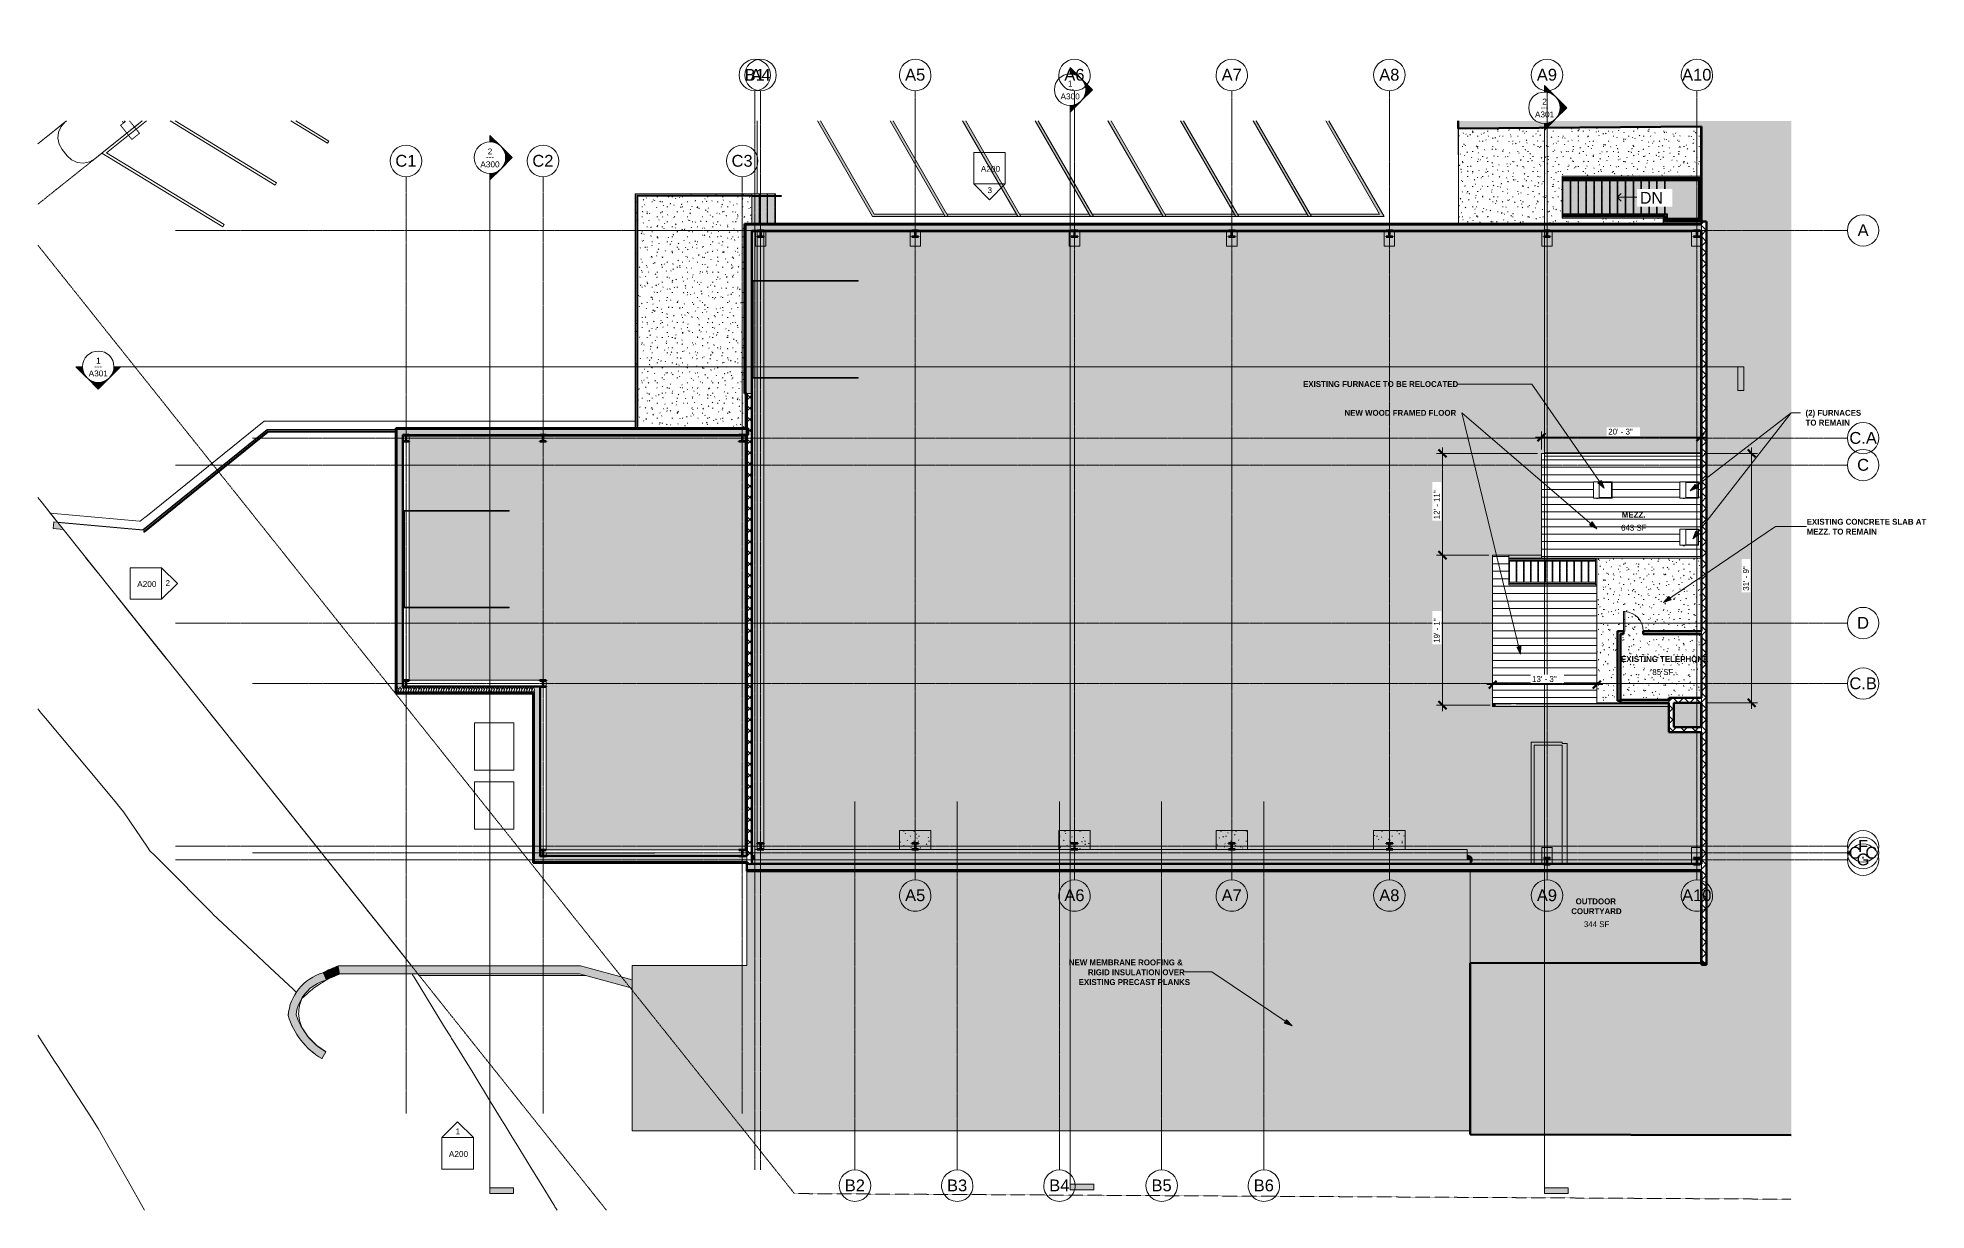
# Model space of a CAD drawing. Header units: inches. Extents: x -4124 to -1243, y 10266 to 12054.
import ezdxf

# ---------------------------------------------------------------- set-up
doc = ezdxf.new("R2010")
doc.units = ezdxf.units.IN
doc.header["$MEASUREMENT"] = 0
for name, pattern in [('Dash', [0.25, 0.125, -0.125]), ('Double Dash 3_8_', [1, 0.375, -0.125, 0.125, -0.125, 0.125, -0.125]), ('Grid Line 1_2_', [0.875, 0.5, -0.125, 0.125, -0.125]), ('Overhead 1_16_', [0.101562, 0.0625, -0.039062])]:
    doc.linetypes.add(name, pattern=pattern)
for name, color, linetype, lineweight in [('A-ANNO-DIMS', 211, 'Continuous', 9), ('A-ANNO-DIMS-96', 211, 'Continuous', 9), ('A-AREA-IDEN', 2, 'Continuous', 9), ('A-DOOR', 31, 'Continuous', 13), ('A-FLOR', 192, 'Continuous', 13), ('A-FLOR-HRAL', 11, 'Continuous', 9), ('A-FLOR-PATT', 8, 'Continuous', 13), ('A-ROOF', 132, 'Continuous', 13), ('A-WALL', 113, 'Continuous', 13), ('A-WALL-PATT', 111, 'Continuous', 20), ('C-BLDG-PADS', 91, 'Continuous', 13), ('C-PRKG', 3, 'Continuous', 9), ('C-PROP-LINE', 91, 'Double Dash 3_8_', 20), ('C-TOPO', 7, 'Continuous', 9), ('E-LITE-EQPM', 33, 'Continuous', 9), ('E-LITE-EQPM-HDLN', 30, 'Dash', 9), ('G-ANNO-SYMB', 111, 'Continuous', 9), ('G-ANNO-TEXT', 231, 'Continuous', 9), ('I-WALL', 2, 'Continuous', 13), ('M-EQPM', 50, 'Continuous', 9), ('Q-SPCQ', 91, 'Continuous', 9), ('S-BEAM', 12, 'Continuous', 13), ('S-COLS', 52, 'Continuous', 13), ('S-FNDN', 32, 'Continuous', 13), ('S-GRID', 1, 'Continuous', 9), ('S-GRID-IDEN', 1, 'Continuous', 9), ('S-STRS', 31, 'Continuous', 9), ('S-STRS-ANNO', 31, 'Continuous', 9), ('S-STRS-IDEN', 31, 'Continuous', 9)]:
    doc.layers.add(name, color=color, linetype=linetype, lineweight=lineweight)
doc.styles.add('Arial', font='arial.ttf', dxfattribs={"height": 18})
doc.styles.add('Arial_1', font='arial.ttf', dxfattribs={"height": 9})
doc.styles.add('Century Gothic', font='ufonts.com_century-gothic.ttf', dxfattribs={"height": 18})
doc.styles.add('Century Gothic_1', font='ufonts.com_century-gothic.ttf', dxfattribs={"height": 9})
doc.styles.add('Century Gothic_B', font='GOTHICB.TTF', dxfattribs={"height": 9})
doc.dimstyles.new('OD__1__Tol__', dxfattribs={"dimscale": 12, "dimtxt": 9.397514, "dimasz": 1, "dimexe": 0.75, "dimexo": 0.5, "dimgap": 0.125, "dimtad": 1, "dimdec": 0, "dimzin": 3, "dimdsep": 46, "dimlunit": 4, "dimtxsty": 'Century Gothic_1', "dimblk1": 'OBLIQUE', "dimblk2": 'OBLIQUE', "dimsah": 1, "dimcen": 0.09, "dimdle": 0.75, "dimazin": 0, "dimtfac": 1, "dimtdec": 4, "dimtix": 1, "dimtmove": 0, "dimatfit": 3, "dimfxl": 1, "dimtvp": 1, "dimtfill": 1, "dimfrac": 2, "dimtolj": 1, "dimtzin": 0, "dimarcsym": 2})
pattern_1 = [(45, (0, 0), (-8.485281, 8.485281), []), (135, (0, 0), (-8.485281, -8.485281), [])]
pattern_2 = [(0, (0, 0), (30.72, 7.68), [1.267, -21.773, 1.267, -21.773, -122.88]), (0, (0, 0), (30.72, 7.68), [-46.08, 1.267, -44.813, 1.267, -21.773, -53.76]), (0, (0, 0), (30.72, 7.68), [-115.2, 1.267, -14.093, 1.267, -37.133]), (120, (11.52, 3.84), (-22.011075, 22.7643004), [1.267, -21.773, 1.267, -21.773, -122.88]), (120, (11.52, 3.84), (-22.011075, 22.7643004), [-46.08, 1.267, -44.813, 1.267, -21.773, -53.76]), (120, (11.52, 3.84), (-22.011075, 22.7643004), [-115.2, 1.267, -14.093, 1.267, -37.133]), (240, (15.36, 19.2), (-8.708925, -30.4443004), [1.267, -21.773, 1.267, -21.773, -122.88]), (240, (15.36, 19.2), (-8.708925, -30.4443004), [-46.08, 1.267, -44.813, 1.267, -21.773, -53.76]), (240, (15.36, 19.2), (-8.708925, -30.4443004), [-115.2, 1.267, -14.093, 1.267, -37.133])]
pattern_3 = [(161.57, (0.48, 0.48), (-3.83995378, -1.544e-05), [0, -27.322, 3.034, 0]), (18.43, (-0.48, 0.48), (-3.83995378, 1.544e-05), [0, -27.322, 3.034, 0]), (108.43, (0.48, 0.48), (1.919622, -9.60052459), [9.106, -21.25]), (71.57, (-0.48, 0.48), (1.919622, 9.60052459), [9.106, -21.25])]
pattern_4 = [(0, (0, 0), (0, 4.798), []), (315, (0, 0), (4.7984266, 0), [6.786, -6.786]), (45, (0, 0), (4.7984266, 0), [6.786, -6.786])]

msp = doc.modelspace()

# ---------------------------------------------------------------- texts
at = {"layer": 'A-AREA-IDEN', "char_height": 9, "attachment_point": 1}
for s, insert, width, style in [('MEZZ.', (-1707.1, 11331.1), 42.117, 'Century Gothic_B'), ('643 SF', (-1708.2, 11311.3), 44.844, 'Century Gothic_1'), ('EXISTING TELEPHONE', (-1708.2, 11111), 152.106, 'Century Gothic_B'), ('85 SF', (-1660.5, 11091.2), 36.36, 'Century Gothic_1'), ('COURTYARD', (-1784.2, 10726.4), 91.809, 'Century Gothic_B'), ('OUTDOOR', (-1777.5, 10741.4), 75.447, 'Century Gothic_B'), ('344 SF', (-1764.9, 10706.6), 44.844, 'Century Gothic_1')]:
    msp.add_mtext(s, dxfattribs=dict(at, insert=insert, width=width, style=style))
at = {"layer": 'G-ANNO-SYMB', "char_height": 9, "attachment_point": 1}
for s, insert, width, style in [('1', (-2552.2, 11988.9), 8.484, 'Arial_1'), ('A300', (-2563.5, 11969.3), 35.754, 'Arial_1'), ('---', (-2554.9, 11980.4), 15.453, 'Century Gothic_1'), ('2', (-1828.4, 11961.4), 8.484, 'Arial_1'), ('A301', (-1839.6, 11941.8), 35.754, 'Arial_1'), ('---', (-1831.1, 11952.9), 15.453, 'Century Gothic_1'), ('2', (-3437.6, 11885.3), 8.484, 'Arial_1'), ('A300', (-3448.8, 11865.7), 35.754, 'Arial_1'), ('---', (-3440.2, 11876.8), 15.453, 'Century Gothic_1'), ('A200', (-2685.1, 11858.8), 35.754, 'Arial_1'), ('3', (-2675, 11826.3), 8.484, 'Arial_1'), ('1', (-4035.2, 11566.3), 8.484, 'Arial_1'), ('A301', (-4046.5, 11546.7), 35.754, 'Arial_1'), ('---', (-4037.9, 11557.8), 15.453, 'Century Gothic_1'), ('A200', (-3972.4, 11225.4), 35.754, 'Arial_1'), ('2', (-3929.3, 11226.9), 8.484, 'Arial_1'), ('1', (-3486.6, 10390.4), 8.484, 'Arial_1'), ('A200', (-3496.8, 10356), 35.754, 'Arial_1')]:
    msp.add_mtext(s, dxfattribs=dict(at, insert=insert, width=width, style=style))
at = {"layer": 'G-ANNO-TEXT', "color": 147, "lineweight": 20, "char_height": 9, "attachment_point": 1, "style": 'Century Gothic_B'}
for s, insert, width in [('EXISTING FURNACE TO BE RELOCATED', (-2193.4, 11530.5), 275.73), ('NEW WOOD FRAMED FLOOR', (-2130.2, 11486.6), 207.252), ('TO REMAIN', (-1426.7, 11471.6), 82.113), ('(2) FURNACES', (-1426.7, 11486.6), 102.414)]:
    msp.add_mtext(s, dxfattribs=dict(at, insert=insert, width=width))
at = {"layer": 'G-ANNO-TEXT', "char_height": 9, "attachment_point": 1, "style": 'Century Gothic_B'}
for s, insert, width in [('EXISTING CONCRETE SLAB AT', (-1425, 11320.4), 213.009), ('MEZZ. TO REMAIN', (-1425, 11305.4), 128.472), ('NEW MEMBRANE ROOFING &', (-2550.8, 10648.2), 213.615), ('RIGID INSULATION OVER', (-2521.8, 10633.2), 178.467), ('EXISTING PRECAST PLANKS', (-2535.8, 10618.2), 195.435)]:
    msp.add_mtext(s, dxfattribs=dict(at, insert=insert, width=width))
at = {"layer": 'S-GRID-IDEN', "char_height": 18, "attachment_point": 1, "style": 'Arial'}
for s, insert, width in [('B1', (-3045.5, 12006.7), 37.269), ('A4', (-3036.7, 12006.7), 37.269), ('A5', (-2800.7, 12006.9), 37.269), ('A6', (-2557.7, 12006.9), 37.269), ('A7', (-2317.7, 12006.9), 37.269), ('A8', (-2077.2, 12006.9), 37.269), ('A9', (-1836.7, 12006.9), 37.269), ('A10', (-1615, 12006.9), 54.237), ('C1', (-3578.5, 11875.6), 39.087), ('C2', (-3369.5, 11875.6), 39.087), ('C3', (-3065.5, 11875.6), 39.087), ('A', (-1347.2, 11769.8), 20.301), ('C.A', (-1359.8, 11452.9), 50.904), ('C', (-1348, 11411.8), 22.119), ('D', (-1348, 11170.8), 22.119), ('C.B', (-1359.8, 11078.5), 50.904), ('C.C', (-1360.6, 10820.1), 52.722), ('G', (-1348.7, 10809.8), 23.937), ('F', (-1346.6, 10830.3), 18.786), ('A5', (-2800.7, 10755.2), 37.269), ('A6', (-2557.7, 10755.2), 37.269), ('A7', (-2317.7, 10755.2), 37.269), ('A8', (-2077.2, 10755.2), 37.269), ('A9', (-1836.7, 10755.2), 37.269), ('A10', (-1615, 10755.2), 54.237), ('B2', (-2892.7, 10312.6), 37.269), ('B3', (-2736.7, 10312.6), 37.269), ('B4', (-2580.7, 10312.6), 37.269), ('B5', (-2424.7, 10312.6), 37.269), ('B6', (-2268.7, 10312.6), 37.269)]:
    msp.add_mtext(s, dxfattribs=dict(at, insert=insert, width=width))

# ---------------------------------------------------------------- blocks, each defined once
blk = doc.blocks.new('Conc Beam - Conc Beam-1196117-FLOOR PLAN - MEZZANINE')
at = {"layer": 'S-BEAM', "lineweight": 9}
h = blk.add_hatch(dxfattribs=at)
h.set_pattern_fill('FP_2', color=8, style=0, pattern_type=2)
h.set_pattern_definition([(50, (0, 0), (27.5427, -2.40992), [2.88, -31.68]), (355, (0, 0), (-5.327844, 28.884266), [2.304, -25.344]), (100.451, (2.295, -0.2), (22.215316, 26.47393), [2.448, -26.924]), (46.184, (0, 7.68), (40.98187, -6.35642), [4.32, -47.52]), (96.636, (3.415, 7.15), (35.89075, 37.40619), [3.671, -40.386]), (351.184, (0, 7.68), (35.89097, 37.40622), [3.456, -38.016]), (21, (3.84, 5.76), (22.921036, -15.46073), [2.88, -31.68]), (326, (3.84, 5.76), (9.34353, 27.84574), [2.304, -25.344]), (71.451, (5.75, 4.472), (32.26477, 12.38442), [2.448, -26.924]), (37.5, (0, 0), (0.466855, 12.782707), [1.267, -23.77, 1.267, -24.461, -25.44]), (37.5, (0, 0), (0.466855, 12.782707), [-50.765, 1.267, -24.173]), (7.5, (0, 0), (10.10159, 15.14509), [1.267, -13.402, 1.267, -23.194, -9.696]), (7.5, (0, 0), (10.10159, 15.14509), [-39.13, 1.267, -8.429]), (327.5, (-8.563, 0), (20.499161, -0.86578), [1.267, -8.333, 1.267, -28.685, -39.744]), (327.5, (-8.563, 0), (20.499161, -0.86578), [-39.552, 1.267, -38.477]), (317.5, (-12.403, 0), (22.39478, 3.844288), [1.267, -11.213, 1.267, -18.624, -28.224]), (317.5, (-12.403, 0), (22.39478, 3.844288), [-32.371, 1.267, -26.957])])
h.paths.add_polyline_path([(-1950.2, 10800.4), (-1943.2, 10800.4), (-1943.2, 10815.9), (-3030, 10815.9), (-3030, 10800.4), (-2117.4, 10800.4)], flags=0)
for p, q in [((-3030, 10800.4), (-3030, 10815.9)), ((-3030, 10815.9), (-1943.2, 10815.9)), ((-1943.2, 10815.9), (-1943.2, 10800.4))]:
    blk.add_line(p, q, dxfattribs=at)
blk = doc.blocks.new('Single-Flush - 30_ x 80_-1225038-FLOOR PLAN - MEZZANINE')
at = {"layer": 'A-DOOR', "lineweight": 20}
for p, q in [((13, -2.25), (13, -32.25)), ((15, -2.25), (13, -2.25)), ((15, -2.25), (15, -32.25)), ((15, -32.25), (13, -32.25))]:
    blk.add_line(p, q, dxfattribs=at)
at = {"layer": 'A-DOOR', "lineweight": 9}
blk.add_arc((15, -2.25), 30.07, 180, 266.18593, dxfattribs=at)
blk = doc.blocks.new('Walls 1 - Walls 1-1277454-FLOOR PLAN - MEZZANINE')
at = {"layer": 'A-ROOF'}
blk.add_hatch(color=161, dxfattribs=at).paths.add_polyline_path([(-1448.5, 10380.1), (-1448.5, 11927.4), (-1956.9, 11927.4), (-1956.8, 11915.8), (-1585.5, 11918.9), (-1585.5, 11774.1), (-1577.8, 11774.1), (-1577.8, 10643), (-1938.6, 10642.4), (-1938.6, 10381.4), (-1783, 10381)], flags=0)
at = {"layer": 'A-ROOF', "lineweight": 50}
for p, q in [((-1956.9, 11927.4), (-1956.8, 11915.8)), ((-1956.8, 11915.8), (-1585.5, 11918.9)), ((-1585.5, 11918.9), (-1585.5, 11774.1)), ((-1585.5, 11774.1), (-1577.8, 11774.1)), ((-1577.8, 11774.1), (-1577.8, 10643)), ((-1577.8, 10643), (-1938.6, 10642.4)), ((-1938.6, 10642.4), (-1938.6, 10381.4)), ((-1938.6, 10381.4), (-1448.5, 10380.1))]:
    blk.add_line(p, q, dxfattribs=at)
blk = doc.blocks.new('Door-Sectional_DesignersChoice_Amarr - 16_x8_-1344022-FLOOR PLAN - MEZZANINE')
at = {"layer": 'A-DOOR'}
for p, q in [((-8.3, -42.2), (-8.3, -40.9)), ((-8.3, -40.9), (-7.3, -40.9)), ((-8.3, -57.7), (-8.3, -42.2)), ((-7.3, -42.2), (-8.3, -42.2)), ((-7.3, -40.9), (-7.3, -42.2)), ((-7.3, -42.2), (-7.3, -57.7)), ((-7, -39.6), (-7, -39.5)), ((-7, -39.5), (139, -39.5)), ((-7, -41.5), (-7, -39.6)), ((-7, -39.6), (139, -39.6)), ((-7, -41.5), (-7, -41.5)), ((-7, -41.5), (139, -41.5)), ((-7, -41.5), (139, -41.5)), ((139, -39.5), (139, -39.6)), ((139, -39.6), (139, -41.5)), ((139, -41.5), (139, -41.5)), ((139.3, -42.2), (139.3, -40.9)), ((139.3, -40.9), (140.3, -40.9)), ((139.3, -57.7), (139.3, -42.2)), ((140.3, -42.2), (139.3, -42.2)), ((140.3, -40.9), (140.3, -42.2)), ((140.3, -42.2), (140.3, -57.7)), ((-8.3, -57.7), (-8.3, -201.5)), ((-7.3, -57.7), (-7.3, -201.5)), ((139.3, -57.7), (139.3, -201.5)), ((140.3, -57.7), (140.3, -201.5)), ((-7.3, -201.5), (-8.3, -201.5)), ((140.3, -201.5), (139.3, -201.5))]:
    blk.add_line(p, q, dxfattribs=at)
blk = doc.blocks.new('Railing - Lapeyre - 1 1_2_ Post-1355937-FLOOR PLAN - MEZZANINE')
at = {"layer": 'A-FLOR-HRAL'}
blk.add_arc((0, 0), 0.75, 85.3095, 180, dxfattribs=at)
blk = doc.blocks.new('Railing - Lapeyre - 1 1_2_ Post-V1-FLOOR PLAN - MEZZANINE')
at = {"layer": 'A-FLOR-HRAL'}
blk.add_arc((0, 0), 0.75, 180, 360, dxfattribs=at)
blk = doc.blocks.new('Railing - Railing-1339868-FLOOR PLAN - MEZZANINE')
at = {"layer": 'A-FLOR-HRAL'}
for p, q in [((-3034.6, 11813.9), (-3210, 11813.9)), ((-3210, 11813.9), (-3210, 11461.9)), ((-3208.5, 11812.4), (-3034.6, 11812.4)), ((-3208.5, 11461.9), (-3208.5, 11812.4)), ((-3034.6, 11813.9), (-3034.6, 11813.8)), ((-3208.5, 11461.9), (-3210, 11461.9))]:
    blk.add_line(p, q, dxfattribs=at)
blk.add_open_spline([(-3210, 11813.9), (-3210, 11813.9), (-3209.9, 11813.9), (-3209.9, 11813.8), (-3209.9, 11813.8), (-3209.8, 11813.8), (-3209.8, 11813.7), (-3209.7, 11813.7), (-3209.7, 11813.6), (-3209.6, 11813.5), (-3209.5, 11813.5), (-3209.5, 11813.4), (-3209.4, 11813.4), (-3209.4, 11813.3), (-3209.3, 11813.3), (-3209.3, 11813.2), (-3209.3, 11813.2), (-3209.2, 11813.1), (-3209.2, 11813.1), (-3209.1, 11813), (-3209.1, 11813), (-3209, 11813), (-3209, 11812.9), (-3208.9, 11812.9), (-3208.9, 11812.8), (-3208.8, 11812.8), (-3208.8, 11812.7), (-3208.7, 11812.7), (-3208.7, 11812.6), (-3208.6, 11812.6), (-3208.6, 11812.5), (-3208.6, 11812.5), (-3208.5, 11812.5), (-3208.5, 11812.4), (-3208.5, 11812.4), (-3208.5, 11812.4)], degree=3, knots=[0, 0, 0, 0, 0.083333, 0.125, 0.166667, 0.208333, 0.229167, 0.25, 0.291667, 0.333333, 0.354167, 0.375, 0.395833, 0.416667, 0.4375, 0.458333, 0.479167, 0.5, 0.520833, 0.541667, 0.5625, 0.583333, 0.604167, 0.625, 0.645833, 0.666667, 0.6875, 0.708333, 0.75, 0.770833, 0.791667, 0.833333, 0.875, 0.916667, 1, 1, 1, 1], dxfattribs=at)
at = {"rotation": 269.9999999999996}
blk.add_blockref('Railing - Lapeyre - 1 1_2_ Post-1355937-FLOOR PLAN - MEZZANINE', (-3034.6, 11813.1), dxfattribs=at)
blk.add_blockref('Railing - Lapeyre - 1 1_2_ Post-V1-FLOOR PLAN - MEZZANINE', (-3209.2, 11461.9))
blk = doc.blocks.new('Railing - Lapeyre - 1 1_2_ Post-1355956-FLOOR PLAN - MEZZANINE')
at = {"layer": 'A-FLOR-HRAL'}
for start, end in [(360, 180), (180, 360)]:
    blk.add_arc((0, 0), 0.75, start, end, dxfattribs=at)
blk = doc.blocks.new('Railing - Railing-1340472-FLOOR PLAN - MEZZANINE')
at = {"layer": 'A-FLOR-HRAL'}
for p, q in [((-3026.2, 11813.8), (-3034.6, 11813.8)), ((-3026.2, 11812.3), (-3034.6, 11812.3)), ((-2990.2, 11813.8), (-3026.2, 11813.8)), ((-2990.2, 11812.3), (-3026.2, 11812.3))]:
    blk.add_line(p, q, dxfattribs=at)
at = {"rotation": 270}
for p in [(-3034.6, 11813), (-2990.2, 11813)]:
    blk.add_blockref('Railing - Lapeyre - 1 1_2_ Post-1355956-FLOOR PLAN - MEZZANINE', p, dxfattribs=at)
blk = doc.blocks.new('Railing - Railing-1341484-FLOOR PLAN - MEZZANINE')
at = {"layer": 'A-FLOR-HRAL'}
for p, q in [((-3773.1, 11454), (-3962, 11301.4)), ((-3961.1, 11300.3), (-3772.6, 11452.5)), ((-3577.8, 11454), (-3773.1, 11454)), ((-3772.6, 11452.5), (-3577.8, 11452.5)), ((-3961.1, 11300.3), (-3962, 11301.4))]:
    blk.add_line(p, q, dxfattribs=at)
blk.add_open_spline([(-3773.1, 11454), (-3773.1, 11454), (-3773.1, 11454), (-3773, 11453.8), (-3773, 11453.6), (-3772.9, 11453.5), (-3772.9, 11453.4), (-3772.9, 11453.3), (-3772.8, 11453.2), (-3772.8, 11453), (-3772.7, 11452.9), (-3772.7, 11452.7), (-3772.6, 11452.6), (-3772.6, 11452.5), (-3772.6, 11452.5), (-3772.6, 11452.5)], degree=3, knots=[0, 0, 0, 0, 0.166667, 0.25, 0.333333, 0.416667, 0.458333, 0.5, 0.541667, 0.583333, 0.666667, 0.75, 0.833333, 0.916667, 1, 1, 1, 1], dxfattribs=at)
at = {"rotation": 308.9304407069868}
blk.add_blockref('Railing - Lapeyre - 1 1_2_ Post-V1-FLOOR PLAN - MEZZANINE', (-3961.5, 11300.9), dxfattribs=at)
blk = doc.blocks.new('Gas Fired Furnace - Direct Vent - 38000 BTUH-1351617-FLOOR PLAN - MEZZANINE')
at = {"layer": 'M-EQPM'}
for p, q in [((0, 0), (-24.5, 0)), ((-24.5, 0), (-24.5, -28.5)), ((-24.5, -28.5), (0, -28.5)), ((-0.8, -0.8), (-23.7, -0.8)), ((-23.7, -0.8), (-23.7, -19.8)), ((-23.7, -19.8), (-0.8, -19.8)), ((-0.8, -19.8), (-0.8, -0.8)), ((0, -28.5), (0, 0)), ((1, -21.7), (0, -21.7)), ((1, -21.8), (0, -21.8)), ((0, -23.8), (1, -23.8)), ((1, -21.7), (1, -21.8)), ((1, -21.8), (1, -23.8))]:
    blk.add_line(p, q, dxfattribs=at)
blk = doc.blocks.new('W-Wide Flange-Column - W10X49-1549799-FLOOR PLAN - MEZZANINE')
at = {"layer": 'S-COLS', "lineweight": 9}
h = blk.add_hatch(dxfattribs=at)
h.set_pattern_fill('FP_8', color=256, style=0, pattern_type=2)
h.set_pattern_definition([(225, (-2302.202, 11755.405), (9.503515, -9.503515), []), (225, (-2302.202, 11741.005), (9.503515, -9.503515), [])])
h.paths.add_polyline_path([(5, 5), (-5, 5), (-5, 4.4), (-0.9, 4.4), (-0.4, 4.2), (-0.2, 3.7), (-0.2, -3.7), (-0.4, -4.2), (-0.9, -4.4), (-5, -4.4), (-5, -5), (5, -5), (5, -4.4), (0.9, -4.4), (0.4, -4.2), (0.2, -3.7), (0.2, 3.7), (0.4, 4.2), (0.9, 4.4), (5, 4.4)], flags=0)
at = {"layer": 'S-COLS', "lineweight": 50}
for p, q in [((5, 5), (-5, 5)), ((-5, 5), (-5, 4.4)), ((-5, 4.4), (-0.9, 4.4)), ((-0.2, 3.7), (-0.2, -3.7)), ((0.2, -3.7), (0.2, 3.7)), ((0.9, 4.4), (5, 4.4)), ((5, 4.4), (5, 5)), ((-0.9, -4.4), (-5, -4.4)), ((-5, -4.4), (-5, -5)), ((-5, -5), (5, -5)), ((5, -4.4), (0.9, -4.4)), ((5, -5), (5, -4.4))]:
    blk.add_line(p, q, dxfattribs=at)
for centre, start, end in [((-0.9, 3.7), 0, 90), ((0.9, 3.7), 90, 180), ((-0.9, -3.7), 270, 0), ((0.9, -3.7), 180, 270)]:
    blk.add_arc(centre, 0.691, start, end, dxfattribs=at)
blk = doc.blocks.new('W-Wide Flange-Column - W10X49-1550011-FLOOR PLAN - MEZZANINE')
at = {"layer": 'S-COLS', "lineweight": 9}
h = blk.add_hatch(dxfattribs=at)
h.set_pattern_fill('FP_9', color=256, style=0, pattern_type=2)
h.set_pattern_definition([(45, (2302.203, -10820.888), (-9.503515, 9.503515), []), (45, (2302.203, -10806.488), (-9.503515, 9.503515), [])])
h.paths.add_polyline_path([(5, -5), (5, -4.4), (0.9, -4.4), (0.4, -4.2), (0.2, -3.7), (0.2, 3.7), (0.4, 4.2), (0.9, 4.4), (5, 4.4), (5, 5), (-5, 5), (-5, 4.4), (-0.9, 4.4), (-0.4, 4.2), (-0.2, 3.7), (-0.2, -3.7), (-0.4, -4.2), (-0.9, -4.4), (-5, -4.4), (-5, -5)], flags=0)
at = {"layer": 'S-COLS', "lineweight": 50}
for p, q in [((5, 5), (-5, 5)), ((-5, 5), (-5, 4.4)), ((-5, 4.4), (-0.9, 4.4)), ((-0.2, 3.7), (-0.2, -3.7)), ((0.2, -3.7), (0.2, 3.7)), ((0.9, 4.4), (5, 4.4)), ((5, 4.4), (5, 5)), ((-0.9, -4.4), (-5, -4.4)), ((-5, -4.4), (-5, -5)), ((-5, -5), (5, -5)), ((5, -4.4), (0.9, -4.4)), ((5, -5), (5, -4.4))]:
    blk.add_line(p, q, dxfattribs=at)
for centre, start, end in [((-0.9, 3.7), 0, 90), ((0.9, 3.7), 90, 180), ((-0.9, -3.7), 270, 0), ((0.9, -3.7), 180, 270)]:
    blk.add_arc(centre, 0.691, start, end, dxfattribs=at)
blk = doc.blocks.new('W-Wide Flange-Column - W10X49-V2-FLOOR PLAN - MEZZANINE')
at = {"layer": 'S-COLS', "lineweight": 9}
h = blk.add_hatch(dxfattribs=at)
h.set_pattern_fill('FP_10', color=256, style=0, pattern_type=2)
h.set_pattern_definition([(225, (-2061.702, 11755.405), (9.503515, -9.503515), []), (225, (-2061.702, 11741.005), (9.503515, -9.503515), [])])
h.paths.add_polyline_path([(5, 5), (-5, 5), (-5, 4.4), (-0.9, 4.4), (-0.4, 4.2), (-0.2, 3.7), (-0.2, -3.7), (-0.4, -4.2), (-0.9, -4.4), (-5, -4.4), (-5, -5), (5, -5), (5, -4.4), (0.9, -4.4), (0.4, -4.2), (0.2, -3.7), (0.2, 3.7), (0.4, 4.2), (0.9, 4.4), (5, 4.4)], flags=0)
at = {"layer": 'S-COLS', "lineweight": 50}
for p, q in [((5, 5), (-5, 5)), ((-5, 5), (-5, 4.4)), ((-5, 4.4), (-0.9, 4.4)), ((-0.2, 3.7), (-0.2, -3.7)), ((0.2, -3.7), (0.2, 3.7)), ((0.9, 4.4), (5, 4.4)), ((5, 4.4), (5, 5)), ((-0.9, -4.4), (-5, -4.4)), ((-5, -4.4), (-5, -5)), ((-5, -5), (5, -5)), ((5, -4.4), (0.9, -4.4)), ((5, -5), (5, -4.4))]:
    blk.add_line(p, q, dxfattribs=at)
for centre, start, end in [((-0.9, 3.7), 0, 90), ((0.9, 3.7), 90, 180), ((-0.9, -3.7), 270, 0), ((0.9, -3.7), 180, 270)]:
    blk.add_arc(centre, 0.691, start, end, dxfattribs=at)
blk = doc.blocks.new('W-Wide Flange-Column - W10X49-V3-FLOOR PLAN - MEZZANINE')
at = {"layer": 'S-COLS', "lineweight": 9}
h = blk.add_hatch(dxfattribs=at)
h.set_pattern_fill('FP_11', color=256, style=0, pattern_type=2)
h.set_pattern_definition([(45, (2061.703, -10820.888), (-9.503515, 9.503515), []), (45, (2061.703, -10806.488), (-9.503515, 9.503515), [])])
h.paths.add_polyline_path([(5, -5), (5, -4.4), (0.9, -4.4), (0.4, -4.2), (0.2, -3.7), (0.2, 3.7), (0.4, 4.2), (0.9, 4.4), (5, 4.4), (5, 5), (-5, 5), (-5, 4.4), (-0.9, 4.4), (-0.4, 4.2), (-0.2, 3.7), (-0.2, -3.7), (-0.4, -4.2), (-0.9, -4.4), (-5, -4.4), (-5, -5)], flags=0)
at = {"layer": 'S-COLS', "lineweight": 50}
for p, q in [((5, 5), (-5, 5)), ((-5, 5), (-5, 4.4)), ((-5, 4.4), (-0.9, 4.4)), ((-0.2, 3.7), (-0.2, -3.7)), ((0.2, -3.7), (0.2, 3.7)), ((0.9, 4.4), (5, 4.4)), ((5, 4.4), (5, 5)), ((-0.9, -4.4), (-5, -4.4)), ((-5, -4.4), (-5, -5)), ((-5, -5), (5, -5)), ((5, -4.4), (0.9, -4.4)), ((5, -5), (5, -4.4))]:
    blk.add_line(p, q, dxfattribs=at)
for centre, start, end in [((-0.9, 3.7), 0, 90), ((0.9, 3.7), 90, 180), ((-0.9, -3.7), 270, 0), ((0.9, -3.7), 180, 270)]:
    blk.add_arc(centre, 0.691, start, end, dxfattribs=at)
blk = doc.blocks.new('W-Wide Flange-Column - W10X49-V4-FLOOR PLAN - MEZZANINE')
at = {"layer": 'S-COLS', "lineweight": 9}
h = blk.add_hatch(dxfattribs=at)
h.set_pattern_fill('FP_12', color=256, style=0, pattern_type=2)
h.set_pattern_definition([(225, (-1821.202, 11755.405), (9.503515, -9.503515), []), (225, (-1821.202, 11741.005), (9.503515, -9.503515), [])])
h.paths.add_polyline_path([(5, 5), (-5, 5), (-5, 4.4), (-0.9, 4.4), (-0.4, 4.2), (-0.2, 3.7), (-0.2, -3.7), (-0.4, -4.2), (-0.9, -4.4), (-5, -4.4), (-5, -5), (5, -5), (5, -4.4), (0.9, -4.4), (0.4, -4.2), (0.2, -3.7), (0.2, 3.7), (0.4, 4.2), (0.9, 4.4), (5, 4.4)], flags=0)
at = {"layer": 'S-COLS', "lineweight": 50}
for p, q in [((5, 5), (-5, 5)), ((-5, 5), (-5, 4.4)), ((-5, 4.4), (-0.9, 4.4)), ((-0.2, 3.7), (-0.2, -3.7)), ((0.2, -3.7), (0.2, 3.7)), ((0.9, 4.4), (5, 4.4)), ((5, 4.4), (5, 5)), ((-0.9, -4.4), (-5, -4.4)), ((-5, -4.4), (-5, -5)), ((-5, -5), (5, -5)), ((5, -4.4), (0.9, -4.4)), ((5, -5), (5, -4.4))]:
    blk.add_line(p, q, dxfattribs=at)
for centre, start, end in [((-0.9, 3.7), 0, 90), ((0.9, 3.7), 90, 180), ((-0.9, -3.7), 270, 0), ((0.9, -3.7), 180, 270)]:
    blk.add_arc(centre, 0.691, start, end, dxfattribs=at)
blk = doc.blocks.new('W-Wide Flange-Column - W10X49-1550129-FLOOR PLAN - MEZZANINE')
at = {"layer": 'S-COLS', "lineweight": 9}
h = blk.add_hatch(dxfattribs=at)
h.set_pattern_fill('FP_13', color=256, style=0, pattern_type=2)
h.set_pattern_definition([(45, (1821.203, -10798.261), (-9.503515, 9.503515), []), (45, (1821.203, -10783.861), (-9.503515, 9.503515), [])])
h.paths.add_polyline_path([(-5, -5), (5, -5), (5, -4.4), (0.9, -4.4), (0.4, -4.2), (0.2, -3.7), (0.2, 3.7), (0.4, 4.2), (0.9, 4.4), (5, 4.4), (5, 5), (-5, 5), (-5, 4.4), (-0.9, 4.4), (-0.4, 4.2), (-0.2, 3.7), (-0.2, -3.7), (-0.4, -4.2), (-0.9, -4.4), (-5, -4.4)], flags=0)
at = {"layer": 'S-COLS', "lineweight": 50}
for p, q in [((5, 5), (-5, 5)), ((-5, 5), (-5, 4.4)), ((-5, 4.4), (-0.9, 4.4)), ((-0.2, 3.7), (-0.2, -3.7)), ((0.2, -3.7), (0.2, 3.7)), ((0.9, 4.4), (5, 4.4)), ((5, 4.4), (5, 5)), ((-0.9, -4.4), (-5, -4.4)), ((-5, -4.4), (-5, -5)), ((-5, -5), (5, -5)), ((5, -4.4), (0.9, -4.4)), ((5, -5), (5, -4.4))]:
    blk.add_line(p, q, dxfattribs=at)
for centre, start, end in [((-0.9, 3.7), 0, 90), ((0.9, 3.7), 90, 180), ((-0.9, -3.7), 270, 0), ((0.9, -3.7), 180, 270)]:
    blk.add_arc(centre, 0.691, start, end, dxfattribs=at)
blk = doc.blocks.new('W-Wide Flange-Column - W10X49-V5-FLOOR PLAN - MEZZANINE')
at = {"layer": 'S-COLS', "lineweight": 9}
h = blk.add_hatch(dxfattribs=at)
h.set_pattern_fill('FP_14', color=256, style=0, pattern_type=2)
h.set_pattern_definition([(225, (-2785.202, 11755.405), (9.503515, -9.503515), []), (225, (-2785.202, 11741.005), (9.503515, -9.503515), [])])
h.paths.add_polyline_path([(5, 5), (-5, 5), (-5, 4.4), (-0.9, 4.4), (-0.4, 4.2), (-0.2, 3.7), (-0.2, -3.7), (-0.4, -4.2), (-0.9, -4.4), (-5, -4.4), (-5, -5), (5, -5), (5, -4.4), (0.9, -4.4), (0.4, -4.2), (0.2, -3.7), (0.2, 3.7), (0.4, 4.2), (0.9, 4.4), (5, 4.4)], flags=0)
at = {"layer": 'S-COLS', "lineweight": 50}
for p, q in [((5, 5), (-5, 5)), ((-5, 5), (-5, 4.4)), ((-5, 4.4), (-0.9, 4.4)), ((-0.2, 3.7), (-0.2, -3.7)), ((0.2, -3.7), (0.2, 3.7)), ((0.9, 4.4), (5, 4.4)), ((5, 4.4), (5, 5)), ((-0.9, -4.4), (-5, -4.4)), ((-5, -4.4), (-5, -5)), ((-5, -5), (5, -5)), ((5, -4.4), (0.9, -4.4)), ((5, -5), (5, -4.4))]:
    blk.add_line(p, q, dxfattribs=at)
for centre, start, end in [((-0.9, 3.7), 0, 90), ((0.9, 3.7), 90, 180), ((-0.9, -3.7), 270, 0), ((0.9, -3.7), 180, 270)]:
    blk.add_arc(centre, 0.691, start, end, dxfattribs=at)
blk = doc.blocks.new('W-Wide Flange-Column - W10X49-V6-FLOOR PLAN - MEZZANINE')
at = {"layer": 'S-COLS', "lineweight": 9}
h = blk.add_hatch(dxfattribs=at)
h.set_pattern_fill('FP_15', color=256, style=0, pattern_type=2)
h.set_pattern_definition([(45, (2785.203, -10820.888), (-9.503515, 9.503515), []), (45, (2785.203, -10806.488), (-9.503515, 9.503515), [])])
h.paths.add_polyline_path([(-5, -5), (5, -5), (5, -4.4), (0.9, -4.4), (0.4, -4.2), (0.2, -3.7), (0.2, 3.7), (0.4, 4.2), (0.9, 4.4), (5, 4.4), (5, 5), (-5, 5), (-5, 4.4), (-0.9, 4.4), (-0.4, 4.2), (-0.2, 3.7), (-0.2, -3.7), (-0.4, -4.2), (-0.9, -4.4), (-5, -4.4)], flags=0)
at = {"layer": 'S-COLS', "lineweight": 50}
for p, q in [((5, 5), (-5, 5)), ((-5, 5), (-5, 4.4)), ((-5, 4.4), (-0.9, 4.4)), ((-0.2, 3.7), (-0.2, -3.7)), ((0.2, -3.7), (0.2, 3.7)), ((0.9, 4.4), (5, 4.4)), ((5, 4.4), (5, 5)), ((-0.9, -4.4), (-5, -4.4)), ((-5, -4.4), (-5, -5)), ((-5, -5), (5, -5)), ((5, -4.4), (0.9, -4.4)), ((5, -5), (5, -4.4))]:
    blk.add_line(p, q, dxfattribs=at)
for centre, start, end in [((-0.9, 3.7), 0, 90), ((0.9, 3.7), 90, 180), ((-0.9, -3.7), 270, 0), ((0.9, -3.7), 180, 270)]:
    blk.add_arc(centre, 0.691, start, end, dxfattribs=at)
blk = doc.blocks.new('W-Wide Flange-Column - W10X49-V7-FLOOR PLAN - MEZZANINE')
at = {"layer": 'S-COLS', "lineweight": 9}
h = blk.add_hatch(dxfattribs=at)
h.set_pattern_fill('FP_16', color=256, style=0, pattern_type=2)
h.set_pattern_definition([(225, (-3021.202, 11755.406), (9.503515, -9.503515), []), (225, (-3021.202, 11741.006), (9.503515, -9.503515), [])])
h.paths.add_polyline_path([(5, 5), (-5, 5), (-5, 4.4), (-0.9, 4.4), (-0.4, 4.2), (-0.2, 3.7), (-0.2, -3.7), (-0.4, -4.2), (-0.9, -4.4), (-5, -4.4), (-5, -5), (5, -5), (5, -4.4), (0.9, -4.4), (0.4, -4.2), (0.2, -3.7), (0.2, 3.7), (0.4, 4.2), (0.9, 4.4), (5, 4.4)], flags=0)
at = {"layer": 'S-COLS', "lineweight": 50}
for p, q in [((5, 5), (-5, 5)), ((-5, 5), (-5, 4.4)), ((-5, 4.4), (-0.9, 4.4)), ((-0.2, 3.7), (-0.2, -3.7)), ((0.2, -3.7), (0.2, 3.7)), ((0.9, 4.4), (5, 4.4)), ((5, 4.4), (5, 5)), ((-0.9, -4.4), (-5, -4.4)), ((-5, -4.4), (-5, -5)), ((-5, -5), (5, -5)), ((5, -4.4), (0.9, -4.4)), ((5, -5), (5, -4.4))]:
    blk.add_line(p, q, dxfattribs=at)
for centre, start, end in [((-0.9, 3.7), 0, 90), ((0.9, 3.7), 90, 180), ((-0.9, -3.7), 270, 0), ((0.9, -3.7), 180, 270)]:
    blk.add_arc(centre, 0.691, start, end, dxfattribs=at)
blk = doc.blocks.new('W-Wide Flange-Column - W10X49-V8-FLOOR PLAN - MEZZANINE')
at = {"layer": 'S-COLS', "lineweight": 9}
h = blk.add_hatch(dxfattribs=at)
h.set_pattern_fill('FP_17', color=256, style=0, pattern_type=2)
h.set_pattern_definition([(45, (3021.203, -10820.888), (-9.503515, 9.503515), []), (45, (3021.203, -10806.488), (-9.503515, 9.503515), [])])
h.paths.add_polyline_path([(-5, -5), (5, -5), (5, -4.4), (0.9, -4.4), (0.4, -4.2), (0.2, -3.7), (0.2, 3.7), (0.4, 4.2), (0.9, 4.4), (5, 4.4), (5, 5), (-5, 5), (-5, 4.4), (-0.9, 4.4), (-0.4, 4.2), (-0.2, 3.7), (-0.2, -3.7), (-0.4, -4.2), (-0.9, -4.4), (-5, -4.4)], flags=0)
at = {"layer": 'S-COLS', "lineweight": 50}
for p, q in [((5, 5), (-5, 5)), ((-5, 5), (-5, 4.4)), ((-5, 4.4), (-0.9, 4.4)), ((-0.2, 3.7), (-0.2, -3.7)), ((0.2, -3.7), (0.2, 3.7)), ((0.9, 4.4), (5, 4.4)), ((5, 4.4), (5, 5)), ((-0.9, -4.4), (-5, -4.4)), ((-5, -4.4), (-5, -5)), ((-5, -5), (5, -5)), ((5, -4.4), (0.9, -4.4)), ((5, -5), (5, -4.4))]:
    blk.add_line(p, q, dxfattribs=at)
for centre, start, end in [((-0.9, 3.7), 0, 90), ((0.9, 3.7), 90, 180), ((-0.9, -3.7), 270, 0), ((0.9, -3.7), 180, 270)]:
    blk.add_arc(centre, 0.691, start, end, dxfattribs=at)
blk = doc.blocks.new('W-Wide Flange-Column - W10X49-V9-FLOOR PLAN - MEZZANINE')
at = {"layer": 'S-COLS', "lineweight": 9}
h = blk.add_hatch(dxfattribs=at)
h.set_pattern_fill('FP_18', color=256, style=0, pattern_type=2)
h.set_pattern_definition([(225, (-2542.202, 11755.405), (9.503515, -9.503515), []), (225, (-2542.202, 11741.005), (9.503515, -9.503515), [])])
h.paths.add_polyline_path([(5, 5), (-5, 5), (-5, 4.4), (-0.9, 4.4), (-0.4, 4.2), (-0.2, 3.7), (-0.2, -3.7), (-0.4, -4.2), (-0.9, -4.4), (-5, -4.4), (-5, -5), (5, -5), (5, -4.4), (0.9, -4.4), (0.4, -4.2), (0.2, -3.7), (0.2, 3.7), (0.4, 4.2), (0.9, 4.4), (5, 4.4)], flags=0)
at = {"layer": 'S-COLS', "lineweight": 50}
for p, q in [((5, 5), (-5, 5)), ((-5, 5), (-5, 4.4)), ((-5, 4.4), (-0.9, 4.4)), ((-0.2, 3.7), (-0.2, -3.7)), ((0.2, -3.7), (0.2, 3.7)), ((0.9, 4.4), (5, 4.4)), ((5, 4.4), (5, 5)), ((-0.9, -4.4), (-5, -4.4)), ((-5, -4.4), (-5, -5)), ((-5, -5), (5, -5)), ((5, -4.4), (0.9, -4.4)), ((5, -5), (5, -4.4))]:
    blk.add_line(p, q, dxfattribs=at)
for centre, start, end in [((-0.9, 3.7), 0, 90), ((0.9, 3.7), 90, 180), ((-0.9, -3.7), 270, 0), ((0.9, -3.7), 180, 270)]:
    blk.add_arc(centre, 0.691, start, end, dxfattribs=at)
blk = doc.blocks.new('W-Wide Flange-Column - W10X49-V10-FLOOR PLAN - MEZZANINE')
at = {"layer": 'S-COLS', "lineweight": 9}
h = blk.add_hatch(dxfattribs=at)
h.set_pattern_fill('FP_19', color=256, style=0, pattern_type=2)
h.set_pattern_definition([(45, (2542.203, -10820.888), (-9.503515, 9.503515), []), (45, (2542.203, -10806.488), (-9.503515, 9.503515), [])])
h.paths.add_polyline_path([(-5, -5), (5, -5), (5, -4.4), (0.9, -4.4), (0.4, -4.2), (0.2, -3.7), (0.2, 3.7), (0.4, 4.2), (0.9, 4.4), (5, 4.4), (5, 5), (-5, 5), (-5, 4.4), (-0.9, 4.4), (-0.4, 4.2), (-0.2, 3.7), (-0.2, -3.7), (-0.4, -4.2), (-0.9, -4.4), (-5, -4.4)], flags=0)
at = {"layer": 'S-COLS', "lineweight": 50}
for p, q in [((5, 5), (-5, 5)), ((-5, 5), (-5, 4.4)), ((-5, 4.4), (-0.9, 4.4)), ((-0.2, 3.7), (-0.2, -3.7)), ((0.2, -3.7), (0.2, 3.7)), ((0.9, 4.4), (5, 4.4)), ((5, 4.4), (5, 5)), ((-0.9, -4.4), (-5, -4.4)), ((-5, -4.4), (-5, -5)), ((-5, -5), (5, -5)), ((5, -4.4), (0.9, -4.4)), ((5, -5), (5, -4.4))]:
    blk.add_line(p, q, dxfattribs=at)
for centre, start, end in [((-0.9, 3.7), 0, 90), ((0.9, 3.7), 90, 180), ((-0.9, -3.7), 270, 0), ((0.9, -3.7), 180, 270)]:
    blk.add_arc(centre, 0.691, start, end, dxfattribs=at)
blk = doc.blocks.new('Top Rail Type - Top Rail_Internal_-1377795-FLOOR PLAN - MEZZANINE')
at = {"layer": 'A-FLOR-HRAL'}
for p, q in [((-1879.2, 11223.6), (-1747.2, 11223.6)), ((-1747.2, 11221.6), (-1879.2, 11221.6)), ((-1747.2, 11223.6), (-1747.2, 11221.6))]:
    blk.add_line(p, q, dxfattribs=at)
blk = doc.blocks.new('Top Rail Type - Top Rail_Internal_-V11-FLOOR PLAN - MEZZANINE')
at = {"layer": 'A-FLOR-HRAL'}
for p, q in [((-1879.2, 11223.6), (-1747.2, 11223.6)), ((-1879.2, 11221.6), (-1747.2, 11221.6)), ((-1747.2, 11223.6), (-1747.2, 11221.6))]:
    blk.add_line(p, q, dxfattribs=at)
blk = doc.blocks.new('Top Rail Type - Top Rail_Internal_-1377806-FLOOR PLAN - MEZZANINE')
at = {"layer": 'A-FLOR-HRAL'}
for p, q in [((-1879.2, 11257.6), (-1747.2, 11257.6)), ((-1747.2, 11255.6), (-1879.2, 11255.6)), ((-1747.2, 11257.6), (-1747.2, 11255.6))]:
    blk.add_line(p, q, dxfattribs=at)
blk = doc.blocks.new('Top Rail Type - Top Rail_Internal_-V12-FLOOR PLAN - MEZZANINE')
at = {"layer": 'A-FLOR-HRAL'}
for p, q in [((-1879.2, 11257.6), (-1747.2, 11257.6)), ((-1879.2, 11255.6), (-1747.2, 11255.6)), ((-1747.2, 11257.6), (-1747.2, 11255.6))]:
    blk.add_line(p, q, dxfattribs=at)
blk = doc.blocks.new('Trash_Bin_3753 - 6-Yard Bin-1391954-FLOOR PLAN - MEZZANINE')
at = {"layer": 'Q-SPCQ'}
for p, q in [((-36, -30), (-36, 30)), ((-36, 30), (36, 30)), ((36, 30), (36, -30)), ((-36, -30), (36, -30))]:
    blk.add_line(p, q, dxfattribs=at)
blk = doc.blocks.new('W-Wide Flange-Column - W10X49-1549800-FLOOR PLAN - MEZZANINE')
at = {"layer": 'S-COLS', "lineweight": 9}
h = blk.add_hatch(dxfattribs=at)
h.set_pattern_fill('FP_20', color=256, style=0, pattern_type=2)
h.set_pattern_definition([(45, (3353.203, -10810.7), (-9.503515, 9.503515), []), (45, (3353.203, -10796.3), (-9.503515, 9.503515), [])])
h.paths.add_polyline_path([(-5, -5), (5, -5), (5, -4.4), (0.9, -4.4), (0.4, -4.2), (0.2, -3.7), (0.2, 3.7), (0.4, 4.2), (0.9, 4.4), (5, 4.4), (5, 5), (-5, 5), (-5, 4.4), (-0.9, 4.4), (-0.4, 4.2), (-0.2, 3.7), (-0.2, -3.7), (-0.4, -4.2), (-0.9, -4.4), (-5, -4.4)], flags=0)
at = {"layer": 'S-COLS', "lineweight": 50}
for p, q in [((5, 5), (-5, 5)), ((-5, 5), (-5, 4.4)), ((-5, 4.4), (-0.9, 4.4)), ((-0.2, 3.7), (-0.2, -3.7)), ((0.2, -3.7), (0.2, 3.7)), ((0.9, 4.4), (5, 4.4)), ((5, 4.4), (5, 5)), ((-0.9, -4.4), (-5, -4.4)), ((-5, -4.4), (-5, -5)), ((-5, -5), (5, -5)), ((5, -4.4), (0.9, -4.4)), ((5, -5), (5, -4.4))]:
    blk.add_line(p, q, dxfattribs=at)
for centre, start, end in [((-0.9, 3.7), 0, 90), ((0.9, 3.7), 90, 180), ((-0.9, -3.7), 270, 0), ((0.9, -3.7), 180, 270)]:
    blk.add_arc(centre, 0.691, start, end, dxfattribs=at)
blk = doc.blocks.new('W-Wide Flange-Column - W10X49-1549801-FLOOR PLAN - MEZZANINE')
at = {"layer": 'S-COLS', "lineweight": 9}
h = blk.add_hatch(dxfattribs=at)
h.set_pattern_fill('FP_21', color=256, style=0, pattern_type=2)
h.set_pattern_definition([(45, (3353.203, -11069.136), (-9.503515, 9.503515), []), (45, (3353.203, -11054.736), (-9.503515, 9.503515), [])])
h.paths.add_polyline_path([(-5, -5), (5, -5), (5, -4.4), (0.9, -4.4), (0.4, -4.2), (0.2, -3.7), (0.2, 3.7), (0.4, 4.2), (0.9, 4.4), (5, 4.4), (5, 5), (-5, 5), (-5, 4.4), (-0.9, 4.4), (-0.4, 4.2), (-0.2, 3.7), (-0.2, -3.7), (-0.4, -4.2), (-0.9, -4.4), (-5, -4.4)], flags=0)
at = {"layer": 'S-COLS', "lineweight": 50}
for p, q in [((5, 5), (-5, 5)), ((-5, 5), (-5, 4.4)), ((-5, 4.4), (-0.9, 4.4)), ((-0.2, 3.7), (-0.2, -3.7)), ((0.2, -3.7), (0.2, 3.7)), ((0.9, 4.4), (5, 4.4)), ((5, 4.4), (5, 5)), ((-0.9, -4.4), (-5, -4.4)), ((-5, -4.4), (-5, -5)), ((-5, -5), (5, -5)), ((5, -4.4), (0.9, -4.4)), ((5, -5), (5, -4.4))]:
    blk.add_line(p, q, dxfattribs=at)
for centre, start, end in [((-0.9, 3.7), 0, 90), ((0.9, 3.7), 90, 180), ((-0.9, -3.7), 270, 0), ((0.9, -3.7), 180, 270)]:
    blk.add_arc(centre, 0.691, start, end, dxfattribs=at)
blk = doc.blocks.new('W-Wide Flange-Column - W10X49-1362186-FLOOR PLAN - MEZZANINE')
at = {"layer": 'S-COLS', "lineweight": 9}
h = blk.add_hatch(dxfattribs=at)
h.set_pattern_fill('FP_22', color=256, style=0, pattern_type=2)
h.set_pattern_definition([(45, (3049.203, -10810.7), (-9.503515, 9.503515), []), (45, (3049.203, -10796.3), (-9.503515, 9.503515), [])])
h.paths.add_polyline_path([(-5, -5), (5, -5), (5, -4.4), (0.9, -4.4), (0.4, -4.2), (0.2, -3.7), (0.2, 3.7), (0.4, 4.2), (0.9, 4.4), (5, 4.4), (5, 5), (-5, 5), (-5, 4.4), (-0.9, 4.4), (-0.4, 4.2), (-0.2, 3.7), (-0.2, -3.7), (-0.4, -4.2), (-0.9, -4.4), (-5, -4.4)], flags=0)
at = {"layer": 'S-COLS', "lineweight": 50}
for p, q in [((5, 5), (-5, 5)), ((-5, 5), (-5, 4.4)), ((-5, 4.4), (-0.9, 4.4)), ((-0.2, 3.7), (-0.2, -3.7)), ((0.2, -3.7), (0.2, 3.7)), ((0.9, 4.4), (5, 4.4)), ((5, 4.4), (5, 5)), ((-0.9, -4.4), (-5, -4.4)), ((-5, -4.4), (-5, -5)), ((-5, -5), (5, -5)), ((5, -4.4), (0.9, -4.4)), ((5, -5), (5, -4.4))]:
    blk.add_line(p, q, dxfattribs=at)
for centre, start, end in [((-0.9, 3.7), 0, 90), ((0.9, 3.7), 90, 180), ((-0.9, -3.7), 270, 0), ((0.9, -3.7), 180, 270)]:
    blk.add_arc(centre, 0.691, start, end, dxfattribs=at)
blk = doc.blocks.new('W-Wide Flange-Column - W10X49-1549802-FLOOR PLAN - MEZZANINE')
at = {"layer": 'S-COLS', "lineweight": 9}
h = blk.add_hatch(dxfattribs=at)
h.set_pattern_fill('FP_23', color=256, style=0, pattern_type=2)
h.set_pattern_definition([(45, (3562.203, -11069.136), (-9.503515, 9.503515), []), (45, (3562.203, -11054.736), (-9.503515, 9.503515), [])])
h.paths.add_polyline_path([(-5, -5), (5, -5), (5, -4.4), (0.9, -4.4), (0.4, -4.2), (0.2, -3.7), (0.2, 3.7), (0.4, 4.2), (0.9, 4.4), (5, 4.4), (5, 5), (-5, 5), (-5, 4.4), (-0.9, 4.4), (-0.4, 4.2), (-0.2, 3.7), (-0.2, -3.7), (-0.4, -4.2), (-0.9, -4.4), (-5, -4.4)], flags=0)
at = {"layer": 'S-COLS', "lineweight": 50}
for p, q in [((5, 5), (-5, 5)), ((-5, 5), (-5, 4.4)), ((-5, 4.4), (-0.9, 4.4)), ((-0.2, 3.7), (-0.2, -3.7)), ((0.2, -3.7), (0.2, 3.7)), ((0.9, 4.4), (5, 4.4)), ((5, 4.4), (5, 5)), ((-0.9, -4.4), (-5, -4.4)), ((-5, -4.4), (-5, -5)), ((-5, -5), (5, -5)), ((5, -4.4), (0.9, -4.4)), ((5, -5), (5, -4.4))]:
    blk.add_line(p, q, dxfattribs=at)
for centre, start, end in [((-0.9, 3.7), 0, 90), ((0.9, 3.7), 90, 180), ((-0.9, -3.7), 270, 0), ((0.9, -3.7), 180, 270)]:
    blk.add_arc(centre, 0.691, start, end, dxfattribs=at)
blk = doc.blocks.new('W-Wide Flange-Column - W10X49-1549803-FLOOR PLAN - MEZZANINE')
at = {"layer": 'S-COLS', "lineweight": 9}
h = blk.add_hatch(dxfattribs=at)
h.set_pattern_fill('FP_24', color=256, style=0, pattern_type=2)
h.set_pattern_definition([(45, (3353.203, -11443.53), (-9.503515, 9.503515), []), (45, (3353.203, -11429.13), (-9.503515, 9.503515), [])])
h.paths.add_polyline_path([(-5, -5), (5, -5), (5, -4.4), (0.9, -4.4), (0.4, -4.2), (0.2, -3.7), (0.2, 3.7), (0.4, 4.2), (0.9, 4.4), (5, 4.4), (5, 5), (-5, 5), (-5, 4.4), (-0.9, 4.4), (-0.4, 4.2), (-0.2, 3.7), (-0.2, -3.7), (-0.4, -4.2), (-0.9, -4.4), (-5, -4.4)], flags=0)
at = {"layer": 'S-COLS', "lineweight": 50}
for p, q in [((5, 5), (-5, 5)), ((-5, 5), (-5, 4.4)), ((-5, 4.4), (-0.9, 4.4)), ((-0.2, 3.7), (-0.2, -3.7)), ((0.2, -3.7), (0.2, 3.7)), ((0.9, 4.4), (5, 4.4)), ((5, 4.4), (5, 5)), ((-0.9, -4.4), (-5, -4.4)), ((-5, -4.4), (-5, -5)), ((-5, -5), (5, -5)), ((5, -4.4), (0.9, -4.4)), ((5, -5), (5, -4.4))]:
    blk.add_line(p, q, dxfattribs=at)
for centre, start, end in [((-0.9, 3.7), 0, 90), ((0.9, 3.7), 90, 180), ((-0.9, -3.7), 270, 0), ((0.9, -3.7), 180, 270)]:
    blk.add_arc(centre, 0.691, start, end, dxfattribs=at)
blk = doc.blocks.new('W-Wide Flange-Column - W10X49-V13-FLOOR PLAN - MEZZANINE')
at = {"layer": 'S-COLS', "lineweight": 9}
h = blk.add_hatch(dxfattribs=at)
h.set_pattern_fill('FP_25', color=256, style=0, pattern_type=2)
h.set_pattern_definition([(45, (3562.203, -11443.53), (-9.503515, 9.503515), []), (45, (3562.203, -11429.13), (-9.503515, 9.503515), [])])
h.paths.add_polyline_path([(-5, -5), (5, -5), (5, -4.4), (0.9, -4.4), (0.4, -4.2), (0.2, -3.7), (0.2, 3.7), (0.4, 4.2), (0.9, 4.4), (5, 4.4), (5, 5), (-5, 5), (-5, 4.4), (-0.9, 4.4), (-0.4, 4.2), (-0.2, 3.7), (-0.2, -3.7), (-0.4, -4.2), (-0.9, -4.4), (-5, -4.4)], flags=0)
at = {"layer": 'S-COLS', "lineweight": 50}
for p, q in [((5, 5), (-5, 5)), ((-5, 5), (-5, 4.4)), ((-5, 4.4), (-0.9, 4.4)), ((-0.2, 3.7), (-0.2, -3.7)), ((0.2, -3.7), (0.2, 3.7)), ((0.9, 4.4), (5, 4.4)), ((5, 4.4), (5, 5)), ((-0.9, -4.4), (-5, -4.4)), ((-5, -4.4), (-5, -5)), ((-5, -5), (5, -5)), ((5, -4.4), (0.9, -4.4)), ((5, -5), (5, -4.4))]:
    blk.add_line(p, q, dxfattribs=at)
for centre, start, end in [((-0.9, 3.7), 0, 90), ((0.9, 3.7), 90, 180), ((-0.9, -3.7), 270, 0), ((0.9, -3.7), 180, 270)]:
    blk.add_arc(centre, 0.691, start, end, dxfattribs=at)
blk = doc.blocks.new('W-Wide Flange-Column - W10X49-1457024-FLOOR PLAN - MEZZANINE')
at = {"layer": 'S-COLS', "lineweight": 9}
h = blk.add_hatch(dxfattribs=at)
h.set_pattern_fill('FP_26', color=256, style=0, pattern_type=2)
h.set_pattern_definition([(45, (3049.203, -11443.53), (-9.503515, 9.503515), []), (45, (3049.203, -11429.13), (-9.503515, 9.503515), [])])
h.paths.add_polyline_path([(-5, -5), (5, -5), (5, -4.4), (0.9, -4.4), (0.4, -4.2), (0.2, -3.7), (0.2, 3.7), (0.4, 4.2), (0.9, 4.4), (5, 4.4), (5, 5), (-5, 5), (-5, 4.4), (-0.9, 4.4), (-0.4, 4.2), (-0.2, 3.7), (-0.2, -3.7), (-0.4, -4.2), (-0.9, -4.4), (-5, -4.4)], flags=0)
at = {"layer": 'S-COLS', "lineweight": 50}
for p, q in [((5, 5), (-5, 5)), ((-5, 5), (-5, 4.4)), ((-5, 4.4), (-0.9, 4.4)), ((-0.2, 3.7), (-0.2, -3.7)), ((0.2, -3.7), (0.2, 3.7)), ((0.9, 4.4), (5, 4.4)), ((5, 4.4), (5, 5)), ((-0.9, -4.4), (-5, -4.4)), ((-5, -4.4), (-5, -5)), ((-5, -5), (5, -5)), ((5, -4.4), (0.9, -4.4)), ((5, -5), (5, -4.4))]:
    blk.add_line(p, q, dxfattribs=at)
for centre, start, end in [((-0.9, 3.7), 0, 90), ((0.9, 3.7), 90, 180), ((-0.9, -3.7), 270, 0), ((0.9, -3.7), 180, 270)]:
    blk.add_arc(centre, 0.691, start, end, dxfattribs=at)
blk = doc.blocks.new('Top Rail Type - Top Rail_Internal_-1447311-FLOOR PLAN - MEZZANINE')
at = {"layer": 'A-FLOR-HRAL'}
for points in [[(-1657.6, 11839.8), (-1641.9, 11839.8), (-1641.9, 11840), (-1797.9, 11840), (-1797.9, 11839.8), (-1678.5, 11839.8)], [(-1615.7, 11839.8), (-1615.7, 11839.8), (-1586.3, 11839.8), (-1586.1, 11840), (-1641.9, 11840), (-1641.9, 11839.8), (-1615.8, 11839.8)], [(-1586.1, 11775.1), (-1586.1, 11840), (-1586.3, 11839.8), (-1586.3, 11775.2), (-1586.2, 11775.1)], [(-1783, 11781.8), (-1642, 11781.8), (-1641.7, 11782.1), (-1641.4, 11782.4), (-1641, 11782.6), (-1640.9, 11782.7), (-1641.9, 11782.6), (-1641.9, 11782), (-1797.9, 11782), (-1797.9, 11781.8)], [(-1641.9, 11781.3), (-1641.7, 11781.4), (-1641.7, 11781.4), (-1641.7, 11781.9), (-1641.2, 11781.9), (-1640.9, 11782.3), (-1640.8, 11782.6), (-1640.8, 11782.6), (-1641, 11782.6), (-1641.4, 11782.4), (-1641.8, 11782), (-1641.9, 11781.9), (-1641.9, 11781.3)], [(-1641, 11775.1), (-1640.8, 11775.2), (-1640.8, 11781.9), (-1640.2, 11781.9), (-1640.2, 11782.3), (-1640.3, 11782.3), (-1640.5, 11782.2), (-1640.9, 11781.9), (-1641, 11781.8), (-1641, 11778.1)], [(-1594.8, 11775.1), (-1586.1, 11775.1), (-1586.3, 11775.2), (-1640.8, 11775.2), (-1641, 11775.1), (-1605.3, 11775.1)]]:
    blk.add_hatch(color=7, dxfattribs=at).paths.add_polyline_path(points, flags=0)
for p, q in [((-1641.7, 11840.7), (-1797.9, 11840.7)), ((-1797.9, 11839.2), (-1641.7, 11839.2)), ((-1585.5, 11840.7), (-1641.7, 11840.7)), ((-1641.7, 11839.2), (-1587, 11839.2)), ((-1587, 11839.2), (-1587, 11775.9)), ((-1640.9, 11782.7), (-1797.9, 11782.7)), ((-1797.9, 11781.2), (-1642.2, 11781.2)), ((-1641.7, 11780.9), (-1641.7, 11774.4)), ((-1641.7, 11774.4), (-1585.5, 11774.4)), ((-1640.2, 11775.9), (-1640.2, 11782.2)), ((-1587, 11775.9), (-1640.2, 11775.9))]:
    blk.add_line(p, q, dxfattribs=at)
at = {"layer": 'A-FLOR-HRAL', "flags": 128}
for points in [[(-1797.9, 11839.8), (-1797.9, 11839.9), (-1797.9, 11840)], [(-1797.9, 11781.8), (-1797.9, 11781.9), (-1797.9, 11782)], [(-1640.9, 11782.7), (-1641, 11782.6), (-1641.2, 11782.6), (-1641.4, 11782.4), (-1641.5, 11782.3), (-1641.7, 11782.1), (-1641.9, 11781.9), (-1642, 11781.8)], [(-1641.9, 11781.3), (-1641.7, 11781.4), (-1641.7, 11781.4)], [(-1641.2, 11781.9), (-1641, 11782.1), (-1640.9, 11782.3), (-1640.8, 11782.4), (-1640.8, 11782.6), (-1640.8, 11782.6), (-1640.9, 11782.7)], [(-1641, 11781.8), (-1640.9, 11781.9), (-1640.7, 11782.1), (-1640.5, 11782.2), (-1640.4, 11782.3), (-1640.3, 11782.3), (-1640.2, 11782.3), (-1640.2, 11782.2)]]:
    blk.add_lwpolyline(points, dxfattribs=at)
at = {"layer": 'A-FLOR-HRAL'}
blk.add_open_spline([(-1641.9, 11840), (-1641.9, 11840), (-1641.9, 11839.9), (-1641.9, 11839.9), (-1641.9, 11839.8)], degree=3, dxfattribs=at)
for points in [[(-1586.1, 11840), (-1586.1, 11840), (-1586.2, 11840), (-1586.2, 11839.9), (-1586.3, 11839.9), (-1586.3, 11839.8), (-1586.3, 11839.8)], [(-1641, 11775.1), (-1641, 11775.1), (-1641, 11775.1), (-1640.9, 11775.1), (-1640.9, 11775.2), (-1640.8, 11775.2), (-1640.8, 11775.2)], [(-1586.1, 11775.1), (-1586.1, 11775.1), (-1586.2, 11775.1), (-1586.2, 11775.1), (-1586.3, 11775.2), (-1586.3, 11775.2), (-1586.3, 11775.2)]]:
    blk.add_open_spline(points, degree=3, knots=[0.46086968, 0.46086968, 0.46086968, 0.46086968, 0.47916667, 0.5, 0.52083333, 0.53913032, 0.53913032, 0.53913032, 0.53913032], dxfattribs=at)
blk = doc.blocks.new('Top Rail Type - Top Rail_Internal_-V14-FLOOR PLAN - MEZZANINE')
at = {"layer": 'A-FLOR-HRAL'}
h = blk.add_hatch(color=7, dxfattribs=at)
h.paths.add_polyline_path([(-1797.9, 11839.2), (-1641.9, 11839.2), (-1641.9, 11839.8), (-1797.9, 11839.8)], flags=0)
h.paths.add_polyline_path([(-1797.9, 11840), (-1641.9, 11840), (-1641.9, 11840.7), (-1797.9, 11840.7)], flags=0)
h = blk.add_hatch(color=7, dxfattribs=at)
h.paths.add_polyline_path([(-1615.7, 11839.2), (-1587, 11839.2), (-1586.3, 11839.8), (-1641.9, 11839.8), (-1641.9, 11839.2), (-1636.7, 11839.2)], flags=0)
h.paths.add_polyline_path([(-1641.9, 11840), (-1641.9, 11840), (-1586.1, 11840), (-1585.5, 11840.7), (-1641.9, 11840.7)], flags=0)
h = blk.add_hatch(color=7, dxfattribs=at)
h.paths.add_polyline_path([(-1585.5, 11774.4), (-1585.5, 11840.7), (-1586.1, 11840), (-1586.1, 11775.1)], flags=0)
h.paths.add_polyline_path([(-1586.3, 11775.2), (-1586.3, 11839.8), (-1587, 11839.2), (-1587, 11775.9)], flags=0)
h = blk.add_hatch(color=7, dxfattribs=at)
h.paths.add_polyline_path([(-1762.1, 11781.2), (-1641.9, 11781.2), (-1641.9, 11781.9), (-1642, 11781.8), (-1797.9, 11781.8), (-1797.9, 11781.2), (-1783, 11781.2)], flags=0)
h.paths.add_polyline_path([(-1797.9, 11782), (-1641.9, 11782), (-1641.9, 11782.7), (-1797.9, 11782.7)], flags=0)
h = blk.add_hatch(color=7, dxfattribs=at)
h.paths.add_polyline_path([(-1641.7, 11774.4), (-1641, 11775.1), (-1641, 11781.8), (-1640.9, 11781.9), (-1641.7, 11781.9), (-1641.7, 11775.1)], flags=0)
h.paths.add_polyline_path([(-1640.8, 11775.2), (-1640.2, 11775.9), (-1640.2, 11781.9), (-1640.8, 11781.9), (-1640.8, 11778.1)], flags=0)
h = blk.add_hatch(color=7, dxfattribs=at)
h.paths.add_polyline_path([(-1594.8, 11774.4), (-1585.5, 11774.4), (-1586.1, 11775.1), (-1641, 11775.1), (-1641.7, 11774.4), (-1605.3, 11774.4)], flags=0)
h.paths.add_polyline_path([(-1586.3, 11775.2), (-1587, 11775.9), (-1640.2, 11775.9), (-1640.8, 11775.2), (-1594.8, 11775.2)], flags=0)
for p, q in [((-1797.9, 11839.2), (-1797.9, 11840.7)), ((-1641.9, 11840.7), (-1797.9, 11840.7)), ((-1641.9, 11839.2), (-1797.9, 11839.2)), ((-1585.5, 11840.7), (-1641.9, 11840.7)), ((-1587, 11839.2), (-1641.9, 11839.2)), ((-1587, 11775.9), (-1587, 11839.2)), ((-1797.9, 11782.7), (-1797.9, 11781.2)), ((-1797.9, 11782.7), (-1641.9, 11782.7)), ((-1797.9, 11781.2), (-1641.9, 11781.2)), ((-1641.9, 11782.7), (-1641.9, 11781.2)), ((-1640.2, 11781.9), (-1641.7, 11781.9)), ((-1641.7, 11781.9), (-1641.7, 11774.4)), ((-1641.7, 11774.4), (-1585.5, 11774.4)), ((-1640.2, 11781.9), (-1640.2, 11775.9)), ((-1640.2, 11775.9), (-1587, 11775.9))]:
    blk.add_line(p, q, dxfattribs=at)
blk = doc.blocks.new('Handrail Type - Handrail_Internal_-1447339-FLOOR PLAN - MEZZANINE')
at = {"layer": 'A-FLOR-HRAL'}
for points in [[(-1657.6, 11836.8), (-1641.9, 11836.8), (-1641.9, 11837), (-1797.9, 11837), (-1797.9, 11836.8), (-1678.5, 11836.8)], [(-1615.7, 11836.8), (-1615.7, 11836.8), (-1589.3, 11836.8), (-1589.1, 11837), (-1641.9, 11837), (-1641.9, 11836.8), (-1617.3, 11836.8)], [(-1589.1, 11778.1), (-1589.1, 11837), (-1589.3, 11836.8), (-1589.3, 11778.2), (-1589.1, 11778.1)], [(-1783, 11784.8), (-1641.9, 11784.8), (-1641.9, 11785), (-1797.9, 11785), (-1797.9, 11784.8)], [(-1638, 11784.8), (-1637.8, 11785), (-1641.9, 11785), (-1641.9, 11784.8), (-1638.1, 11784.8)], [(-1638, 11778.1), (-1637.8, 11778.2), (-1637.8, 11785), (-1638, 11784.8), (-1638, 11778.1)], [(-1615, 11778.1), (-1589.1, 11778.1), (-1589.3, 11778.2), (-1637.8, 11778.2), (-1638, 11778.1), (-1615.7, 11778.1)]]:
    blk.add_hatch(color=7, dxfattribs=at).paths.add_polyline_path(points, flags=0)
for p, q in [((-1641.7, 11837.7), (-1797.9, 11837.7)), ((-1797.9, 11836.2), (-1641.7, 11836.2)), ((-1588.5, 11837.7), (-1641.7, 11837.7)), ((-1641.7, 11836.2), (-1590, 11836.2)), ((-1590, 11836.2), (-1590, 11778.9)), ((-1588.5, 11777.4), (-1588.5, 11837.7)), ((-1641.7, 11785.7), (-1797.9, 11785.7)), ((-1797.9, 11784.2), (-1641.7, 11784.2)), ((-1637.2, 11785.7), (-1641.7, 11785.7)), ((-1641.7, 11784.2), (-1638.7, 11784.2)), ((-1638.7, 11784.2), (-1638.7, 11777.4)), ((-1638.7, 11777.4), (-1588.5, 11777.4)), ((-1637.2, 11778.9), (-1637.2, 11785.7)), ((-1590, 11778.9), (-1637.2, 11778.9))]:
    blk.add_line(p, q, dxfattribs=at)
at = {"layer": 'A-FLOR-HRAL', "flags": 128}
for points in [[(-1797.9, 11836.8), (-1797.9, 11836.9), (-1797.9, 11837)], [(-1797.9, 11784.8), (-1797.9, 11784.9), (-1797.9, 11785)]]:
    blk.add_lwpolyline(points, dxfattribs=at)
at = {"layer": 'A-FLOR-HRAL'}
for points in [[(-1641.9, 11837), (-1641.9, 11837), (-1641.9, 11836.9), (-1641.9, 11836.9), (-1641.9, 11836.8)], [(-1641.9, 11784.8), (-1641.9, 11784.9), (-1641.9, 11784.9), (-1641.9, 11785), (-1641.9, 11785)]]:
    blk.add_open_spline(points, degree=3, dxfattribs=at)
for points, knots in [([(-1589.1, 11837), (-1589.1, 11837), (-1589.2, 11837), (-1589.2, 11836.9), (-1589.3, 11836.9), (-1589.3, 11836.8), (-1589.3, 11836.8)], [0.46086968, 0.46086968, 0.46086968, 0.46086968, 0.47916667, 0.5, 0.52083333, 0.53913032, 0.53913032, 0.53913032, 0.53913032]), ([(-1638, 11784.8), (-1638, 11784.8), (-1638, 11784.9), (-1637.9, 11784.9), (-1637.9, 11785), (-1637.8, 11785), (-1637.8, 11785)], [0.46086968, 0.46086968, 0.46086968, 0.46086968, 0.47916667, 0.5, 0.52083333, 0.53913032, 0.53913032, 0.53913032, 0.53913032]), ([(-1638, 11778.1), (-1638, 11778.1), (-1638, 11778.1), (-1637.9, 11778.1), (-1637.9, 11778.2), (-1637.8, 11778.2), (-1637.8, 11778.2)], [0.47307083, 0.47307083, 0.47307083, 0.47307083, 0.47916667, 0.5, 0.52083333, 0.53913032, 0.53913032, 0.53913032, 0.53913032]), ([(-1589.1, 11778.1), (-1589.1, 11778.1), (-1589.2, 11778.1), (-1589.2, 11778.1), (-1589.3, 11778.2), (-1589.3, 11778.2), (-1589.3, 11778.2)], [0.47307083, 0.47307083, 0.47307083, 0.47307083, 0.47916667, 0.5, 0.52083333, 0.53913032, 0.53913032, 0.53913032, 0.53913032])]:
    blk.add_open_spline(points, degree=3, knots=knots, dxfattribs=at)
blk = doc.blocks.new('Handrail Type - Handrail_Internal_-V15-FLOOR PLAN - MEZZANINE')
at = {"layer": 'A-FLOR-HRAL'}
h = blk.add_hatch(color=7, dxfattribs=at)
h.paths.add_polyline_path([(-1797.9, 11836.2), (-1641.9, 11836.2), (-1641.9, 11836.8), (-1797.9, 11836.8), (-1797.9, 11836.5)], flags=0)
h.paths.add_polyline_path([(-1678.5, 11837), (-1641.9, 11837), (-1641.9, 11837.7), (-1797.9, 11837.7), (-1797.9, 11837), (-1699.4, 11837)], flags=0)
h = blk.add_hatch(color=7, dxfattribs=at)
h.paths.add_polyline_path([(-1641.9, 11836.2), (-1590, 11836.2), (-1589.3, 11836.8), (-1641.9, 11836.8), (-1641.9, 11836.5)], flags=0)
h.paths.add_polyline_path([(-1641.9, 11837), (-1641.9, 11837), (-1589.1, 11837), (-1588.5, 11837.7), (-1641.9, 11837.7)], flags=0)
h = blk.add_hatch(color=7, dxfattribs=at)
h.paths.add_polyline_path([(-1588.5, 11777.4), (-1588.5, 11837.7), (-1589.1, 11837), (-1589.1, 11778.1)], flags=0)
h.paths.add_polyline_path([(-1589.3, 11778.2), (-1589.3, 11836.8), (-1590, 11836.2), (-1590, 11778.9)], flags=0)
h = blk.add_hatch(color=7, dxfattribs=at)
h.paths.add_polyline_path([(-1797.9, 11784.2), (-1641.9, 11784.2), (-1641.9, 11784.8), (-1797.9, 11784.8), (-1797.9, 11784.6)], flags=0)
h.paths.add_polyline_path([(-1797.9, 11785), (-1641.9, 11785), (-1641.9, 11785.7), (-1797.9, 11785.7)], flags=0)
h = blk.add_hatch(color=7, dxfattribs=at)
h.paths.add_polyline_path([(-1641.9, 11784.2), (-1638.7, 11784.2), (-1638, 11784.8), (-1641.9, 11784.8), (-1641.9, 11784.6)], flags=0)
h.paths.add_polyline_path([(-1641.9, 11785), (-1641.9, 11785), (-1637.8, 11785), (-1637.2, 11785.7), (-1641.9, 11785.7)], flags=0)
h = blk.add_hatch(color=7, dxfattribs=at)
h.paths.add_polyline_path([(-1638.7, 11777.4), (-1638, 11778.1), (-1638, 11784.8), (-1638.7, 11784.2), (-1638.7, 11778.1)], flags=0)
h.paths.add_polyline_path([(-1637.8, 11778.2), (-1637.2, 11778.9), (-1637.2, 11785.7), (-1637.8, 11785), (-1637.8, 11784.6)], flags=0)
h = blk.add_hatch(color=7, dxfattribs=at)
h.paths.add_polyline_path([(-1615.7, 11777.4), (-1588.5, 11777.4), (-1589.1, 11778.1), (-1638, 11778.1), (-1638.7, 11777.4), (-1626.2, 11777.4)], flags=0)
h.paths.add_polyline_path([(-1594.8, 11778.2), (-1589.3, 11778.2), (-1590, 11778.9), (-1637.2, 11778.9), (-1637.8, 11778.2), (-1605.3, 11778.2)], flags=0)
for p, q in [((-1797.9, 11836.2), (-1797.9, 11837.7)), ((-1641.9, 11837.7), (-1797.9, 11837.7)), ((-1641.9, 11836.2), (-1797.9, 11836.2)), ((-1588.5, 11837.7), (-1641.9, 11837.7)), ((-1590, 11836.2), (-1641.9, 11836.2)), ((-1590, 11778.9), (-1590, 11836.2)), ((-1588.5, 11777.4), (-1588.5, 11837.7)), ((-1797.9, 11785.7), (-1797.9, 11784.2)), ((-1797.9, 11785.7), (-1641.9, 11785.7)), ((-1797.9, 11784.2), (-1641.9, 11784.2)), ((-1641.9, 11785.7), (-1637.2, 11785.7)), ((-1641.9, 11784.2), (-1638.7, 11784.2)), ((-1638.7, 11784.2), (-1638.7, 11777.4)), ((-1638.7, 11777.4), (-1588.5, 11777.4)), ((-1637.2, 11785.7), (-1637.2, 11778.9)), ((-1637.2, 11778.9), (-1590, 11778.9))]:
    blk.add_line(p, q, dxfattribs=at)
blk = doc.blocks.new('W-Wide Flange-Column - W10X49-V16-FLOOR PLAN - MEZZANINE')
at = {"layer": 'S-COLS', "lineweight": 9}
h = blk.add_hatch(dxfattribs=at)
h.set_pattern_fill('FP_27', color=256, style=0, pattern_type=2)
h.set_pattern_definition([(225, (-1592.452, 11755.405), (9.503515, -9.503515), []), (225, (-1592.452, 11741.005), (9.503515, -9.503515), [])])
h.paths.add_polyline_path([(5, 5), (-5, 5), (-5, 4.4), (-0.9, 4.4), (-0.4, 4.2), (-0.2, 3.7), (-0.2, -3.7), (-0.4, -4.2), (-0.9, -4.4), (-5, -4.4), (-5, -5), (5, -5), (5, -4.4), (0.9, -4.4), (0.4, -4.2), (0.2, -3.7), (0.2, 3.7), (0.4, 4.2), (0.9, 4.4), (5, 4.4)], flags=0)
at = {"layer": 'S-COLS', "lineweight": 50}
for p, q in [((5, 5), (-5, 5)), ((-5, 5), (-5, 4.4)), ((-5, 4.4), (-0.9, 4.4)), ((-0.2, 3.7), (-0.2, -3.7)), ((0.2, -3.7), (0.2, 3.7)), ((0.9, 4.4), (5, 4.4)), ((5, 4.4), (5, 5)), ((-0.9, -4.4), (-5, -4.4)), ((-5, -4.4), (-5, -5)), ((-5, -5), (5, -5)), ((5, -4.4), (0.9, -4.4)), ((5, -5), (5, -4.4))]:
    blk.add_line(p, q, dxfattribs=at)
for centre, start, end in [((-0.9, 3.7), 0, 90), ((0.9, 3.7), 90, 180), ((-0.9, -3.7), 270, 0), ((0.9, -3.7), 180, 270)]:
    blk.add_arc(centre, 0.691, start, end, dxfattribs=at)
blk = doc.blocks.new('W-Wide Flange-Column - W10X49-V17-FLOOR PLAN - MEZZANINE')
at = {"layer": 'S-COLS', "lineweight": 9}
h = blk.add_hatch(dxfattribs=at)
h.set_pattern_fill('FP_28', color=256, style=0, pattern_type=2)
h.set_pattern_definition([(45, (1592.453, -10798.261), (-9.503515, 9.503515), []), (45, (1592.453, -10783.861), (-9.503515, 9.503515), [])])
h.paths.add_polyline_path([(-5, -5), (5, -5), (5, -4.4), (0.9, -4.4), (0.4, -4.2), (0.2, -3.7), (0.2, 3.7), (0.4, 4.2), (0.9, 4.4), (5, 4.4), (5, 5), (-5, 5), (-5, 4.4), (-0.9, 4.4), (-0.4, 4.2), (-0.2, 3.7), (-0.2, -3.7), (-0.4, -4.2), (-0.9, -4.4), (-5, -4.4)], flags=0)
at = {"layer": 'S-COLS', "lineweight": 50}
for p, q in [((5, 5), (-5, 5)), ((-5, 5), (-5, 4.4)), ((-5, 4.4), (-0.9, 4.4)), ((-0.2, 3.7), (-0.2, -3.7)), ((0.2, -3.7), (0.2, 3.7)), ((0.9, 4.4), (5, 4.4)), ((5, 4.4), (5, 5)), ((-0.9, -4.4), (-5, -4.4)), ((-5, -4.4), (-5, -5)), ((-5, -5), (5, -5)), ((5, -4.4), (0.9, -4.4)), ((5, -5), (5, -4.4))]:
    blk.add_line(p, q, dxfattribs=at)
for centre, start, end in [((-0.9, 3.7), 0, 90), ((0.9, 3.7), 90, 180), ((-0.9, -3.7), 270, 0), ((0.9, -3.7), 180, 270)]:
    blk.add_arc(centre, 0.691, start, end, dxfattribs=at)
blk = doc.blocks.new('321723 - Pavement Markings - Parking - Angled - _8X18_ 70º-1523153-FLOOR PLAN - MEZZANINE')
at = {"layer": 'C-PRKG'}
for p, q in [((0, 0), (73.9, -203)), ((78.5, 0), (0, 0)), ((77.6, -201.6), (5.7, -4)), ((5.7, -4), (83.5, -4)), ((111.8, -26.6), (176, -203)), ((111.8, -26.6), (176, -203)), ((179.8, -201.6), (117.8, -31.4)), ((179.8, -201.6), (117.8, -31.4)), ((255.8, -141.5), (278.2, -203)), ((255.8, -141.5), (278.2, -203)), ((282, -201.6), (261.8, -146.3)), ((282, -201.6), (261.8, -146.3)), ((73.9, -203), (77.6, -201.6)), ((176, -203), (179.8, -201.6)), ((176, -203), (179.8, -201.6)), ((278.2, -203), (282, -201.6)), ((278.2, -203), (282, -201.6))]:
    blk.add_line(p, q, dxfattribs=at)
blk = doc.blocks.new('321723 - Pavement Markings - Parking - Angled - EXISTING _8X18_ 60º-1523241-FLOOR PLAN - MEZZANINE')
at = {"layer": 'C-PRKG'}
for points in [[(115.5, 0), (0, 0), (84.3, -146), (88.9, -146), (6.9, -4), (113.2, -4), (195.1, -146), (199.7, -146)], [(226.3, 0), (110.9, 0), (195.1, -146), (199.7, -146), (117.8, -4), (224, -4), (306, -146), (310.6, -146)], [(337.2, 0), (221.7, 0), (306, -146), (310.6, -146), (228.6, -4), (334.9, -4), (416.8, -146), (421.5, -146), (382.2, -78)], [(448, 0), (332.6, 0), (416.8, -146), (421.5, -146), (339.5, -4), (445.7, -4), (527.7, -146), (532.3, -146), (465.8, -30.8)], [(558.9, 0), (443.4, 0), (527.7, -146), (532.3, -146), (450.3, -4), (556.6, -4), (638.5, -146), (643.2, -146), (583.2, -42.1)], [(669.7, 0), (554.3, 0), (638.5, -146), (643.2, -146), (561.2, -4), (667.4, -4), (749.4, -146), (754, -146), (694, -42.1)], [(780.6, 0), (665.1, 0), (749.4, -146), (754, -146), (672, -4), (778.3, -4), (860.2, -146), (864.9, -146)]]:
    blk.add_hatch(color=7, dxfattribs=at).paths.add_polyline_path(points, flags=0)
for p, q in [((0, 0), (84.3, -146)), ((115.5, 0), (0, 0)), ((110.9, 0), (195.1, -146)), ((226.3, 0), (110.9, 0)), ((199.7, -146), (115.5, 0)), ((221.7, 0), (306, -146)), ((337.2, 0), (221.7, 0)), ((310.6, -146), (226.3, 0)), ((332.6, 0), (416.8, -146)), ((448, 0), (332.6, 0)), ((421.5, -146), (337.2, 0)), ((443.4, 0), (527.7, -146)), ((558.9, 0), (443.4, 0)), ((532.3, -146), (448, 0)), ((554.3, 0), (638.5, -146)), ((669.7, 0), (554.3, 0)), ((643.2, -146), (558.9, 0)), ((665.1, 0), (749.4, -146)), ((780.6, 0), (665.1, 0)), ((754, -146), (669.7, 0)), ((864.9, -146), (780.6, 0)), ((88.9, -146), (6.9, -4)), ((6.9, -4), (113.2, -4)), ((113.2, -4), (195.1, -146)), ((199.7, -146), (117.8, -4)), ((117.8, -4), (224, -4)), ((224, -4), (306, -146)), ((310.6, -146), (228.6, -4)), ((228.6, -4), (334.9, -4)), ((334.9, -4), (416.8, -146)), ((421.5, -146), (339.5, -4)), ((339.5, -4), (445.7, -4)), ((445.7, -4), (527.7, -146)), ((532.3, -146), (450.3, -4)), ((450.3, -4), (556.6, -4)), ((556.6, -4), (638.5, -146)), ((643.2, -146), (561.2, -4)), ((561.2, -4), (667.4, -4)), ((667.4, -4), (749.4, -146)), ((754, -146), (672, -4)), ((672, -4), (778.3, -4)), ((778.3, -4), (860.2, -146))]:
    blk.add_line(p, q, dxfattribs=at)
blk = doc.blocks.new('265613 - Lighting Poles and Standards - Parking Lot - Generic - 265613 - Lighting Poles and Standards - Parking Lot - Generic-1566120-FLOOR PLAN - MEZZANINE')
at = {"layer": 'E-LITE-EQPM'}
blk.add_line((-1.7, -10.7), (1.6, -10.7), dxfattribs=at)
at = {"layer": 'E-LITE-EQPM-HDLN'}
for p, q in [((-7.5, -7.2), (-7.5, 16.9)), ((-7.5, 16.9), (7.4, 16.9)), ((7.4, 16.9), (7.4, -10.7)), ((7.4, -10.7), (-3.1, -10.7)), ((-1.5, -10.7), (-1.5, -12)), ((1.5, -10.7), (1.5, -14.4))]:
    blk.add_line(p, q, dxfattribs=at)
blk = doc.blocks.new('Family - ___-1416994-FLOOR PLAN - MEZZANINE')
at = {"layer": 'C-PROP-LINE'}
for p, q in [((-4080.3, 11927.4), (-4124.1, 11892.4)), ((-4124.1, 11353.2), (-3256.4, 10265.7))]:
    blk.add_line(p, q, dxfattribs=at)
blk = doc.blocks.new('Family - ___-1442676-FLOOR PLAN - MEZZANINE')
at = {"layer": 'C-PROP-LINE'}
for p, q in [((-3964.8, 11927.4), (-4124.1, 11800.2)), ((-4124.1, 11738), (-2969.6, 10291.1)), ((-2969.6, 10291.1), (-1448.5, 10282.5))]:
    blk.add_line(p, q, dxfattribs=at)
blk = doc.blocks.new('Grid - Grid Head - Circle-50561-FLOOR PLAN - MEZZANINE')
at = {"layer": 'S-GRID-IDEN'}
for start, end in [(360, 180), (180, 360)]:
    blk.add_arc((0, 0), 0.25, start, end, dxfattribs=at)
blk = doc.blocks.new('Elevation - Detail Number-151647-FLOOR PLAN - MEZZANINE')
at = {"layer": 'G-ANNO-SYMB'}
for p, q in [((0.25, 0.25), (-0.25, 0.25)), ((-0.25, 0.25), (-0.25, -0.25)), ((0.25, -0.25), (0.25, 0.25)), ((-0.25, -0.25), (0.25, -0.25))]:
    blk.add_line(p, q, dxfattribs=at)
blk = doc.blocks.new('Elevation - Detail Number-151370-FLOOR PLAN - MEZZANINE')
at = {"layer": 'G-ANNO-SYMB'}
for p, q in [((0, 0.25), (-0.25, 0)), ((0.25, 0), (0, 0.25)), ((-0.25, 0), (0.25, 0))]:
    blk.add_line(p, q, dxfattribs=at)
blk = doc.blocks.new('Section - 3_32_ x 3_8_-54337-FLOOR PLAN - MEZZANINE')
at = {"layer": 'G-ANNO-SYMB'}
blk.add_hatch(color=256, dxfattribs=at).paths.add_polyline_path([(0, 0.375), (0, 0), (-0.09375, 0), (-0.09375, 0.375)], flags=0)
for p, q in [((0, 0.375), (-0.09375, 0.375)), ((-0.09375, 0.375), (-0.09375, 0)), ((0, 0), (0, 0.375)), ((-0.09375, 0), (0, 0))]:
    blk.add_line(p, q, dxfattribs=at)
blk = doc.blocks.new('Section - Section Head - Filled-22785-FLOOR PLAN - MEZZANINE')
at = {"layer": 'G-ANNO-SYMB'}
h = blk.add_hatch(color=256, dxfattribs=at)
edge = h.paths.add_edge_path(flags=0)
edge.add_line((-0.427, 0.177), (-0.25, 0.354))
edge.add_line((-0.25, 0.354), (-0.25, 0.25))
edge.add_arc((-0.25, 0), 0.25, 90, 135)
h = blk.add_hatch(color=256, dxfattribs=at)
edge = h.paths.add_edge_path(flags=0)
edge.add_arc((-0.25, 0), 0.25, 45, 90)
edge.add_line((-0.25, 0.25), (-0.25, 0.354))
edge.add_line((-0.25, 0.354), (-0.073, 0.177))
h = blk.add_hatch(color=256, dxfattribs=at)
edge = h.paths.add_edge_path(flags=0)
edge.add_arc((-0.25, 0), 0.25, 137.9216, 180)
edge.add_line((-0.5, 0), (-0.604, 0))
edge.add_line((-0.604, 0), (-0.436, 0.168))
h = blk.add_hatch(color=256, dxfattribs=at)
edge = h.paths.add_edge_path(flags=0)
edge.add_line((-0.064, 0.168), (0.104, 0))
edge.add_line((0.104, 0), (0, 0))
edge.add_arc((-0.25, 0), 0.25, 0, 42.0784)
for p, q in [((-0.25, 0.354), (-0.427, 0.177)), ((-0.25, 0.25), (-0.25, 0.354)), ((-0.073, 0.177), (-0.25, 0.354)), ((-0.25, 0.354), (-0.25, 0.25)), ((-0.436, 0.168), (-0.604, 0)), ((-0.604, 0), (-0.5, 0)), ((0.104, 0), (-0.064, 0.168)), ((0, 0), (0.104, 0))]:
    blk.add_line(p, q, dxfattribs=at)
for start, end in [(360, 180), (137.9216, 180), (180, 360), (90, 135), (45, 90), (0, 42.0784)]:
    blk.add_arc((-0.25, 0), 0.25, start, end, dxfattribs=at)
blk = doc.blocks.new('DIMBLOCK1-FLOOR PLAN - MEZZANINE')
at = {"layer": 'A-ANNO-DIMS-96'}
for p, q in [((-1838.7, 11444.9), (-1578.2, 11444.9)), ((-1829.7, 11426.3), (-1829.7, 11453.9)), ((-1829.7, 11444.9), (-1829.7, 11426.3)), ((-1587.2, 11426.3), (-1587.2, 11453.9)), ((-1587.2, 11444.9), (-1587.2, 11426.3))]:
    blk.add_line(p, q, dxfattribs=at)
at = {"layer": 'A-ANNO-DIMS-96', "lineweight": 50}
for p, q in [((-1829.7, 11444.9), (-1835.7, 11438.9)), ((-1829.7, 11444.9), (-1823.7, 11450.9)), ((-1587.2, 11444.9), (-1593.2, 11438.9)), ((-1587.2, 11444.9), (-1581.2, 11450.9))]:
    blk.add_line(p, q, dxfattribs=at)
at = {"layer": 'A-ANNO-DIMS-96', "color": 0, "insert": (-1727.7, 11458), "char_height": 9, "width": 46.182, "attachment_point": 1, "line_spacing_factor": 0.984502, "style": 'Century Gothic_1', "bg_fill": 3, "box_fill_scale": 1.25, "bg_fill_color": 256, "bg_fill_true_color": 13158600, "bg_fill_transparency": 0}
blk.add_mtext('20\' - 3"', dxfattribs=at)
blk = doc.blocks.new('_Oblique')
at = {"color": 0, "linetype": 'ByBlock', "lineweight": -2}
blk.add_line((-0.5, -0.5), (0.5, 0.5), dxfattribs=at)
blk = doc.blocks.new('DIMBLOCK2-FLOOR PLAN - MEZZANINE')
at = {"layer": 'A-ANNO-DIMS-96'}
for p, q in [((-1581.2, 11420.3), (-1500, 11420.3)), ((-1509, 11420.3), (-1581.2, 11420.3)), ((-1509, 11030.7), (-1509, 11429.3)), ((-1579.5, 11039.7), (-1500, 11039.7)), ((-1509, 11039.7), (-1579.5, 11039.7))]:
    blk.add_line(p, q, dxfattribs=at)
at = {"layer": 'A-ANNO-DIMS-96', "lineweight": 50}
for p, q in [((-1509, 11420.3), (-1515, 11426.3)), ((-1509, 11420.3), (-1503, 11414.3)), ((-1509, 11039.7), (-1515, 11045.7)), ((-1509, 11039.7), (-1503, 11033.7))]:
    blk.add_line(p, q, dxfattribs=at)
at = {"layer": 'A-ANNO-DIMS-96', "color": 0, "insert": (-1522, 11210.7), "char_height": 9, "width": 46.182, "attachment_point": 1, "rotation": 90, "line_spacing_factor": 0.984502, "style": 'Century Gothic_1', "bg_fill": 3, "box_fill_scale": 1.25, "bg_fill_color": 256, "bg_fill_true_color": 13158600, "bg_fill_transparency": 0}
blk.add_mtext('31\' - 9"', dxfattribs=at)
blk = doc.blocks.new('DIMBLOCK3-FLOOR PLAN - MEZZANINE')
at = {"layer": 'A-ANNO-DIMS-96', "lineweight": 50}
for p, q in [((-1980.8, 11264.9), (-1986.8, 11270.9)), ((-1980.8, 11264.9), (-1974.8, 11258.9)), ((-1980.8, 11036.1), (-1986.8, 11042.1)), ((-1980.8, 11036.1), (-1974.8, 11030.1))]:
    blk.add_line(p, q, dxfattribs=at)
at = {"layer": 'A-ANNO-DIMS-96'}
for p, q in [((-1980.8, 11027.1), (-1980.8, 11273.9)), ((-1910.2, 11264.9), (-1989.8, 11264.9)), ((-1980.8, 11264.9), (-1910.2, 11264.9)), ((-1908, 11036.1), (-1989.8, 11036.1)), ((-1980.8, 11036.1), (-1908, 11036.1))]:
    blk.add_line(p, q, dxfattribs=at)
at = {"layer": 'A-ANNO-DIMS-96', "color": 0, "insert": (-1993.9, 11131.3), "char_height": 9, "width": 46.182, "attachment_point": 1, "rotation": 90, "line_spacing_factor": 0.984502, "style": 'Century Gothic_1', "bg_fill": 3, "box_fill_scale": 1.25, "bg_fill_color": 256, "bg_fill_true_color": 13158600, "bg_fill_transparency": 0}
blk.add_mtext('19\' - 1"', dxfattribs=at)
blk = doc.blocks.new('DIMBLOCK4-FLOOR PLAN - MEZZANINE')
at = {"layer": 'A-ANNO-DIMS-96'}
for p, q in [((-1913.2, 11067.5), (-1736.2, 11067.5)), ((-1904.2, 11070), (-1904.2, 11058.5)), ((-1904.2, 11067.5), (-1904.2, 11070)), ((-1745.2, 11070), (-1745.2, 11058.5)), ((-1745.2, 11067.5), (-1745.2, 11070))]:
    blk.add_line(p, q, dxfattribs=at)
at = {"layer": 'A-ANNO-DIMS-96', "lineweight": 50}
for p, q in [((-1904.2, 11067.5), (-1910.2, 11061.5)), ((-1904.2, 11067.5), (-1898.2, 11073.5)), ((-1745.2, 11067.5), (-1751.2, 11061.5)), ((-1745.2, 11067.5), (-1739.2, 11073.5))]:
    blk.add_line(p, q, dxfattribs=at)
at = {"layer": 'A-ANNO-DIMS-96', "color": 0, "insert": (-1843.9, 11080.6), "char_height": 9, "width": 46.182, "attachment_point": 1, "line_spacing_factor": 0.984502, "style": 'Century Gothic_1', "bg_fill": 3, "box_fill_scale": 1.25, "bg_fill_color": 256, "bg_fill_true_color": 13158600, "bg_fill_transparency": 0}
blk.add_mtext('13\' - 3"', dxfattribs=at)
blk = doc.blocks.new('DIMBLOCK5-FLOOR PLAN - MEZZANINE')
at = {"layer": 'A-ANNO-DIMS-96'}
for p, q in [((-1835.7, 11420.3), (-1989.8, 11420.3)), ((-1980.8, 11429.3), (-1980.8, 11255.9)), ((-1980.8, 11420.3), (-1835.7, 11420.3)), ((-1910.2, 11264.9), (-1989.8, 11264.9)), ((-1980.8, 11264.9), (-1910.2, 11264.9))]:
    blk.add_line(p, q, dxfattribs=at)
at = {"layer": 'A-ANNO-DIMS-96', "lineweight": 50}
for p, q in [((-1980.8, 11420.3), (-1986.8, 11426.3)), ((-1980.8, 11420.3), (-1974.8, 11414.3)), ((-1980.8, 11264.9), (-1986.8, 11270.9)), ((-1980.8, 11264.9), (-1974.8, 11258.9))]:
    blk.add_line(p, q, dxfattribs=at)
at = {"layer": 'A-ANNO-DIMS-96', "color": 0, "insert": (-1993.9, 11319.8), "char_height": 9, "width": 54.595, "attachment_point": 1, "rotation": 90, "line_spacing_factor": 0.984502, "style": 'Century Gothic_1', "bg_fill": 3, "box_fill_scale": 1.25, "bg_fill_color": 256, "bg_fill_true_color": 13158600, "bg_fill_transparency": 0}
blk.add_mtext('12\' - 11"', dxfattribs=at)

# ---------------------------------------------------------------- hatches: boundary and pattern name
at = {"layer": 'A-FLOR-PATT', "lineweight": 9}
h = msp.add_hatch(dxfattribs=at)
h.set_pattern_fill('FP_7', color=256, style=0, pattern_type=2)
h.set_pattern_definition([(0, (0, 0), (0, 11.331), [])])
h.paths.add_polyline_path([(-1904.2, 11038.7), (-1745.2, 11038.7), (-1745.2, 11219.6), (-1879.2, 11219.6), (-1879.2, 11264.9), (-1904.2, 11264.9), (-1904.2, 11096.5)], flags=0)
h.paths.add_polyline_path([(-1829.7, 11260.3), (-1587.2, 11260.3), (-1587.2, 11420.3), (-1829.7, 11420.3)], flags=0)
h.paths.add_polyline_path([(-1612.6, 11279.2), (-1613.6, 11279.2), (-1613.6, 11280.2), (-1618.3, 11280.2), (-1618.3, 11304.7), (-1589.8, 11304.7), (-1589.8, 11280.2), (-1611.5, 11280.2), (-1611.5, 11279.2), (-1612.5, 11279.2)], flags=0)
h.paths.add_polyline_path([(-1613.6, 11351.2), (-1613.6, 11352.2), (-1618.3, 11352.2), (-1618.3, 11376.7), (-1589.8, 11376.7), (-1589.8, 11352.2), (-1611.5, 11352.2), (-1611.5, 11351.2), (-1613.6, 11351.2)], flags=0)
h.paths.add_polyline_path([(-1744.6, 11351.2), (-1745.8, 11351.2), (-1745.8, 11352.2), (-1750.4, 11352.2), (-1750.4, 11376.7), (-1721.9, 11376.7), (-1721.9, 11352.2), (-1743.6, 11352.2), (-1743.6, 11351.2), (-1744.5, 11351.2)], flags=0)
h = msp.add_hatch(dxfattribs=at)
h.set_pattern_fill('FP_3', style=0, pattern_type=2)
h.set_pattern_definition(pattern_2)
h.paths.add_polyline_path([(-1745.2, 11039.7), (-1709, 11039.7), (-1709, 11042.8), (-1713.5, 11042.8), (-1713.5, 11149.1), (-1704.5, 11149.1), (-1704.5, 11144.6), (-1709, 11144.6), (-1709, 11044.2), (-1635.2, 11044.2), (-1635.2, 11047.3), (-1585.5, 11047.3), (-1585.5, 11144.6), (-1674.5, 11144.6), (-1674.5, 11149.1), (-1585.5, 11149.1), (-1585.5, 11260.3), (-1745.2, 11260.3), (-1745.2, 11042.8)], flags=0)
at = {"layer": 'A-ROOF'}
h = msp.add_hatch(color=254, dxfattribs=at)
h.paths.add_polyline_path([(-3217.2, 10386.8), (-1938.6, 10386.8), (-1938.6, 10783), (-3042.2, 10783), (-3042.2, 10639), (-3217.2, 10639), (-3217.2, 10473.4)], flags=0)
h.paths.add_polyline_path([(-1938.6, 10793.9), (-1938.6, 10800.4), (-3034.6, 10800.4), (-3034.6, 10793.9), (-1950.2, 10793.9)], flags=0)
at = {"layer": 'A-WALL'}
msp.add_hatch(color=254, dxfattribs=at).paths.add_polyline_path([(-1798, 10793.9), (-1790.3, 10793.9), (-1790.3, 10977.6), (-1798, 10977.6), (-1798, 10888.8)], flags=0)
at = {"layer": 'A-WALL-PATT', "lineweight": 9}
h = msp.add_hatch(dxfattribs=at)
h.set_pattern_fill('FP_5', color=256, style=0, pattern_type=2)
h.set_pattern_definition(pattern_3)
h.paths.add_polyline_path([(-1593.3, 11760.4), (-1585.5, 11760.4), (-1585.5, 11768.4), (-3043.2, 11768.4), (-3043.2, 11760.4), (-1597.5, 11760.4)], flags=0)
h = msp.add_hatch(dxfattribs=at)
h.set_pattern_fill('FP_5', color=256, style=0, pattern_type=2)
h.set_pattern_definition(pattern_3)
h.paths.add_polyline_path([(-3042.2, 11511.8), (-3035.2, 11511.8), (-3035.2, 11760.4), (-3043.2, 11760.4), (-3043.2, 11511.8)], flags=0)
h = msp.add_hatch(dxfattribs=at)
h.set_pattern_fill('FP_6', color=256, style=0, pattern_type=2)
h.set_pattern_definition(pattern_4)
h.paths.add_polyline_path([(-1587.5, 11759.9), (-1585.5, 11759.9), (-1585.5, 11760.4), (-1587.5, 11760.4)], flags=0)
h.paths.add_polyline_path([(-1597.5, 11759.9), (-1597.5, 11760.4), (-1816.2, 11760.4), (-1816.2, 11759.9), (-1615.7, 11759.9)], flags=0)
h.paths.add_polyline_path([(-1826.2, 11759.9), (-1826.2, 11760.4), (-2056.7, 11760.4), (-2056.7, 11759.9), (-1866.6, 11759.9)], flags=0)
h.paths.add_polyline_path([(-2066.7, 11759.9), (-2066.7, 11760.4), (-2297.2, 11760.4), (-2297.2, 11759.9), (-2117.4, 11759.9)], flags=0)
h.paths.add_polyline_path([(-2307.2, 11759.9), (-2307.2, 11760.4), (-2537.2, 11760.4), (-2537.2, 11759.9), (-2451.9, 11759.9)], flags=0)
h.paths.add_polyline_path([(-2547.2, 11759.9), (-2547.2, 11760.4), (-2780.2, 11760.4), (-2780.2, 11759.9), (-2619.1, 11759.9)], flags=0)
h.paths.add_polyline_path([(-2790.2, 11759.9), (-2790.2, 11760.4), (-3016.2, 11760.4), (-3016.2, 11759.9), (-2953.6, 11759.9)], flags=0)
h.paths.add_polyline_path([(-3026.2, 11759.9), (-3026.2, 11760.4), (-3035.2, 11760.4), (-3035.2, 11759.9), (-3034.7, 11759.9)], flags=0)
h = msp.add_hatch(dxfattribs=at)
h.set_pattern_fill('FP_6', color=256, style=0, pattern_type=2)
h.set_pattern_definition(pattern_4)
h.paths.add_polyline_path([(-3035.2, 11511.8), (-3034.7, 11511.8), (-3034.7, 11759.9), (-3035.2, 11759.9), (-3035.2, 11512)], flags=0)
h = msp.add_hatch(dxfattribs=at)
h.set_pattern_fill('FP_1', style=0, pattern_type=2)
h.set_pattern_definition(pattern_1)
h.paths.add_polyline_path([(-1577.8, 10640.1), (-1577.8, 11774.1), (-1585.5, 11774.1), (-1585.5, 10640.1)], flags=0)
h = msp.add_hatch(dxfattribs=at)
h.set_pattern_fill('FP_1', color=256, style=0, pattern_type=2)
h.set_pattern_definition(pattern_1)
h.paths.add_polyline_path([(-3034.6, 11277.8), (-3034.6, 11511.8), (-3042.2, 11511.8), (-3042.2, 11277.8)], flags=0)
h = msp.add_hatch(dxfattribs=at)
h.set_pattern_fill('FP_5', color=256, style=0, pattern_type=2)
h.set_pattern_definition(pattern_3)
h.paths.add_polyline_path([(-3575.6, 11064.1), (-3567.6, 11064.1), (-3567.6, 11456.5), (-3575.6, 11456.5), (-3575.6, 11064.8)], flags=0)
h = msp.add_hatch(dxfattribs=at)
h.set_pattern_fill('FP_5', color=256, style=0, pattern_type=2)
h.set_pattern_definition(pattern_3)
h.paths.add_polyline_path([(-3050.1, 11448.5), (-3040, 11448.5), (-3040, 11456.5), (-3567.6, 11456.5), (-3567.6, 11448.5), (-3054.2, 11448.5)], flags=0)
h = msp.add_hatch(dxfattribs=at)
h.set_pattern_fill('FP_6', color=256, style=0, pattern_type=2)
h.set_pattern_definition(pattern_4)
h.paths.add_polyline_path([(-3567.2, 11064.6), (-3567.2, 11064.7), (-3567.1, 11064.7), (-3567.1, 11073.6), (-3567.2, 11073.6), (-3567.2, 11074.1), (-3567.1, 11074.1), (-3567.1, 11438.5), (-3567.2, 11438.5), (-3567.2, 11439.1), (-3567.1, 11439.1), (-3567.1, 11448), (-3567.2, 11448), (-3567.2, 11448.5), (-3567.6, 11448.5), (-3567.6, 11064.6)], flags=0)
h = msp.add_hatch(dxfattribs=at)
h.set_pattern_fill('FP_6', color=256, style=0, pattern_type=2)
h.set_pattern_definition(pattern_4)
h.paths.add_polyline_path([(-3044.2, 11448), (-3040, 11448), (-3040, 11448.5), (-3044.2, 11448.5), (-3044.2, 11448)], flags=0)
h.paths.add_polyline_path([(-3054.2, 11448), (-3054.2, 11448.5), (-3348.2, 11448.5), (-3348.2, 11448), (-3120.8, 11448)], flags=0)
h.paths.add_polyline_path([(-3361.2, 11448), (-3358.2, 11448), (-3358.2, 11448.5), (-3557.2, 11448.5), (-3557.2, 11448), (-3371.6, 11448)], flags=0)
h = msp.add_hatch(dxfattribs=at)
h.set_pattern_fill('FP_1', style=0, pattern_type=2)
h.set_pattern_definition(pattern_1)
h.paths.add_polyline_path([(-3034.6, 10793.9), (-3034.6, 11277.8), (-3042.2, 11277.8), (-3042.2, 10793.9), (-3037.2, 10793.9)], flags=0)
h = msp.add_hatch(dxfattribs=at)
h.set_pattern_fill('FP_4', style=0, pattern_type=2)
h.set_pattern_definition(pattern_2)
h.paths.add_polyline_path([(-1713, 11148.6), (-1704.5, 11148.6), (-1704.5, 11149.1), (-1713.5, 11149.1), (-1713.5, 11148.6)], flags=0)
h.paths.add_polyline_path([(-1674.5, 11148.6), (-1585.5, 11148.6), (-1585.5, 11149.1), (-1674.5, 11149.1)], flags=0)
h = msp.add_hatch(dxfattribs=at)
h.set_pattern_fill('FP_4', style=0, pattern_type=2)
h.set_pattern_definition(pattern_2)
h.paths.add_polyline_path([(-1713, 11042.8), (-1713, 11148.6), (-1713.5, 11148.6), (-1713.5, 11042.8)], flags=0)
h = msp.add_hatch(dxfattribs=at)
h.set_pattern_fill('FP_4', style=0, pattern_type=2)
h.set_pattern_definition(pattern_2)
h.paths.add_polyline_path([(-1709, 11144.6), (-1704.5, 11144.6), (-1704.5, 11145.1), (-1709.5, 11145.1), (-1709.5, 11144.6)], flags=0)
h.paths.add_polyline_path([(-1674.5, 11144.6), (-1585.5, 11144.6), (-1585.5, 11145.1), (-1674.5, 11145.1)], flags=0)
h = msp.add_hatch(dxfattribs=at)
h.set_pattern_fill('FP_5', color=256, style=0, pattern_type=2)
h.set_pattern_definition(pattern_3)
h.paths.add_polyline_path([(-3575.6, 11056.1), (-3366, 11056.1), (-3366, 11064.1), (-3575.6, 11064.1), (-3575.6, 11057.6)], flags=0)
h = msp.add_hatch(dxfattribs=at)
h.set_pattern_fill('FP_6', color=256, style=0, pattern_type=2)
h.set_pattern_definition(pattern_4)
h.paths.add_polyline_path([(-3567.2, 11064.1), (-3567.2, 11064.6), (-3567.6, 11064.6), (-3567.6, 11064.1)], flags=0)
h.paths.add_polyline_path([(-3366, 11064.1), (-3358.2, 11064.1), (-3358.2, 11064.6), (-3557.2, 11064.6), (-3557.2, 11064.1), (-3368.2, 11064.1)], flags=0)
h = msp.add_hatch(dxfattribs=at)
h.set_pattern_fill('FP_5', color=256, style=0, pattern_type=2)
h.set_pattern_definition(pattern_3)
h.paths.add_polyline_path([(-3358, 10805.7), (-3358, 10805.7), (-3358.2, 10805.7), (-3358.2, 10806.3), (-3358, 10806.3), (-3358, 10815.1), (-3358.2, 10815.1), (-3358.2, 10815.7), (-3358, 10815.7), (-3358, 11064.1), (-3366, 11064.1), (-3366, 10805.7), (-3358.2, 10805.7)], flags=0)
h = msp.add_hatch(dxfattribs=at)
h.set_pattern_fill('FP_6', color=256, style=0, pattern_type=2)
h.set_pattern_definition(pattern_4)
h.paths.add_polyline_path([(-3358, 10806.3), (-3357.5, 10806.3), (-3357.5, 10815.1), (-3358, 10815.1), (-3358, 10806.3)], flags=0)
h.paths.add_polyline_path([(-3357.5, 10815.7), (-3357.5, 11064.1), (-3358, 11064.1), (-3358, 10815.7), (-3357.5, 10815.7)], flags=0)
h = msp.add_hatch(dxfattribs=at)
h.set_pattern_fill('FP_4', style=0, pattern_type=2)
h.set_pattern_definition(pattern_2)
h.paths.add_polyline_path([(-1709, 11043.7), (-1635.2, 11043.7), (-1635.2, 11044.2), (-1709, 11044.2)], flags=0)
h = msp.add_hatch(dxfattribs=at)
h.set_pattern_fill('FP_1', style=0, pattern_type=2)
h.set_pattern_definition(pattern_1)
h.paths.add_polyline_path([(-1635.2, 10994.8), (-1627.6, 10994.8), (-1627.6, 11047.3), (-1635.2, 11047.3), (-1635.2, 11039.7)], flags=0)
h = msp.add_hatch(dxfattribs=at)
h.set_pattern_fill('FP_1', style=0, pattern_type=2)
h.set_pattern_definition(pattern_1)
h.paths.add_polyline_path([(-1585.5, 11039.7), (-1585.5, 11047.3), (-1627.6, 11047.3), (-1627.6, 11039.7)], flags=0)
h = msp.add_hatch(dxfattribs=at)
h.set_pattern_fill('FP_1', style=0, pattern_type=2)
h.set_pattern_definition(pattern_1)
h.paths.add_polyline_path([(-1585.5, 10994.8), (-1585.5, 11002.4), (-1627.6, 11002.4), (-1627.6, 10994.8)], flags=0)
h = msp.add_hatch(dxfattribs=at)
h.set_pattern_fill('FP_6', color=256, style=0, pattern_type=2)
h.set_pattern_definition(pattern_4)
h.paths.add_polyline_path([(-3079, 10805.7), (-3042.2, 10805.7), (-3042.2, 10806.2), (-3044.2, 10806.2), (-3044.2, 10805.7), (-3054.2, 10805.7), (-3054.2, 10806.2), (-3348.2, 10806.2), (-3348.2, 10805.7), (-3120.8, 10805.7)], flags=0)
h = msp.add_hatch(dxfattribs=at)
h.set_pattern_fill('FP_5', color=256, style=0, pattern_type=2)
h.set_pattern_definition(pattern_3)
h.paths.add_polyline_path([(-3366, 10797.7), (-3042.2, 10797.7), (-3042.2, 10805.7), (-3366, 10805.7), (-3366, 10798)], flags=0)
h = msp.add_hatch(dxfattribs=at)
h.set_pattern_fill('FP_6', color=256, style=0, pattern_type=2)
h.set_pattern_definition(pattern_4)
h.paths.add_polyline_path([(-3042.2, 10793.3), (-1826.2, 10793.3), (-1826.2, 10793.8), (-3042.2, 10793.8)], flags=0)
h.paths.add_polyline_path([(-1816.2, 10793.3), (-1597.5, 10793.3), (-1597.5, 10793.8), (-1816.2, 10793.8)], flags=0)
h.paths.add_polyline_path([(-1585.5, 10793.3), (-1585.5, 10793.8), (-1587.5, 10793.8), (-1587.5, 10793.3)], flags=0)
h = msp.add_hatch(dxfattribs=at)
h.set_pattern_fill('FP_5', color=256, style=0, pattern_type=2)
h.set_pattern_definition(pattern_3)
h.paths.add_polyline_path([(-3042.2, 10785.3), (-1585.5, 10785.3), (-1585.5, 10793.3), (-3042.2, 10793.3)], flags=0)
at = {"layer": 'C-BLDG-PADS', "lineweight": 9}
h = msp.add_hatch(dxfattribs=at)
h.set_pattern_fill('FP_3', color=256, style=0, pattern_type=2)
h.set_pattern_definition(pattern_2)
h.paths.add_polyline_path([(-1956.4, 11770.6), (-1587.2, 11770.6), (-1587.2, 11772.1), (-1643.9, 11772.1), (-1643.9, 11778.9), (-1797.9, 11778.9), (-1797.9, 11842.9), (-1587.2, 11842.9), (-1587.2, 11918.8), (-1956.4, 11915.8), (-1956.4, 11823.5)], flags=0)
h = msp.add_hatch(dxfattribs=at)
h.set_pattern_fill('FP_29', color=256, style=0, pattern_type=2)
h.set_pattern_definition(pattern_2)
h.paths.add_polyline_path([(-1587.2, 10643), (-1585.5, 10643), (-1585.5, 10783), (-1587.2, 10783), (-1587.2, 10643)], flags=0)
h.paths.add_polyline_path([(-1585.5, 10793.9), (-1585.5, 10994.8), (-1587.2, 10994.8), (-1587.2, 10793.9)], flags=0)
h.paths.add_polyline_path([(-1587.2, 11002.4), (-1585.5, 11002.4), (-1585.5, 11039.7), (-1587.2, 11039.7), (-1587.2, 11005.7)], flags=0)
h.paths.add_polyline_path([(-1587.2, 11260.3), (-1585.5, 11260.3), (-1585.5, 11416.1), (-1587.2, 11416.1), (-1587.2, 11278.3)], flags=0)
h.paths.add_polyline_path([(-1585.5, 11420.9), (-1585.5, 11759.8), (-1587.2, 11759.8), (-1587.2, 11420.9)], flags=0)
h.paths.add_polyline_path([(-1587.2, 11770.6), (-1585.5, 11770.6), (-1585.5, 11772.1), (-1587.2, 11772.1), (-1587.2, 11771.6)], flags=0)
h.paths.add_polyline_path([(-1585.5, 11842.9), (-1585.5, 11918.9), (-1587.2, 11918.8), (-1587.2, 11842.9)], flags=0)
h = msp.add_hatch(dxfattribs=at)
h.set_pattern_fill('FP_3', style=0, pattern_type=2)
h.set_pattern_definition(pattern_2)
h.paths.add_polyline_path([(-3212, 11458.8), (-3042.2, 11458.8), (-3042.2, 11511.8), (-3045.5, 11511.8), (-3045.5, 11770.6), (-3034.6, 11770.6), (-3034.6, 11812.3), (-3034.8, 11812.3), (-3035.1, 11812.4), (-3208.5, 11812.4), (-3208.5, 11461.7), (-3208.6, 11461.5), (-3208.7, 11461.4), (-3208.8, 11461.2), (-3209, 11461.2), (-3209.2, 11461.1), (-3209.4, 11461.2), (-3209.6, 11461.2), (-3209.7, 11461.4), (-3209.9, 11461.5), (-3209.9, 11461.7), (-3210, 11462.1), (-3209.9, 11813.9), (-3034.6, 11813.9), (-3034.6, 11815.9), (-3212, 11815.9), (-3212, 11460)], flags=0)
h = msp.add_hatch(dxfattribs=at)
h.set_pattern_fill('FP_3', style=0, pattern_type=2)
h.set_pattern_definition(pattern_2)
h.paths.add_polyline_path([(-1938.6, 10793.9), (-1845.5, 10793.9), (-1845.5, 10979.9), (-1798, 10979.9), (-1798, 10977.6), (-1790.3, 10977.6), (-1790.3, 10793.9), (-1593.2, 10793.9), (-1592.8, 10794), (-1592.6, 10794.5), (-1592.6, 10802), (-1592.8, 10802.5), (-1593.3, 10802.7), (-1597.5, 10802.7), (-1597.5, 10803.3), (-1587.5, 10803.3), (-1587.5, 10802.7), (-1591.6, 10802.7), (-1592.1, 10802.5), (-1592.3, 10802), (-1592.3, 10794.5), (-1592.1, 10794), (-1591.8, 10793.9), (-1587.2, 10793.9), (-1587.2, 10994.8), (-1635.2, 10994.8), (-1635.2, 11033.9), (-1904.2, 11033.9), (-1904.2, 11264.9), (-1829.7, 11264.9), (-1829.7, 11420.3), (-1825, 11420.3), (-1825, 11420.9), (-1587.2, 11420.9), (-1587.2, 11759.8), (-1591.8, 11759.8), (-1592.1, 11759.6), (-1592.3, 11759.1), (-1592.3, 11751.7), (-1592.1, 11751.2), (-1591.6, 11751), (-1587.5, 11751), (-1587.5, 11750.4), (-1597.5, 11750.4), (-1597.5, 11751), (-1593.3, 11751), (-1592.8, 11751.2), (-1592.6, 11751.7), (-1592.6, 11759.1), (-1592.8, 11759.6), (-1593.2, 11759.8), (-1820.5, 11759.8), (-1820.8, 11759.6), (-1821, 11759.1), (-1821, 11751.7), (-1820.8, 11751.2), (-1820.3, 11751), (-1816.2, 11751), (-1816.2, 11750.4), (-1826.2, 11750.4), (-1826.2, 11751), (-1822.1, 11751), (-1821.6, 11751.2), (-1821.4, 11751.7), (-1821.4, 11759.1), (-1821.6, 11759.6), (-1821.9, 11759.8), (-2061, 11759.8), (-2061.3, 11759.6), (-2061.5, 11759.1), (-2061.5, 11751.7), (-2061.3, 11751.2), (-2060.8, 11751), (-2056.7, 11751), (-2056.7, 11750.4), (-2066.7, 11750.4), (-2066.7, 11751), (-2062.6, 11751), (-2062.1, 11751.2), (-2061.9, 11751.7), (-2061.9, 11759.1), (-2062.1, 11759.6), (-2062.4, 11759.8), (-2301.5, 11759.8), (-2301.8, 11759.6), (-2302, 11759.1), (-2302, 11751.7), (-2301.8, 11751.2), (-2301.3, 11751), (-2297.2, 11751), (-2297.2, 11750.4), (-2307.2, 11750.4), (-2307.2, 11751), (-2303.1, 11751), (-2302.6, 11751.2), (-2302.4, 11751.7), (-2302.4, 11759.1), (-2302.6, 11759.6), (-2302.9, 11759.8), (-2541.5, 11759.8), (-2541.8, 11759.6), (-2542, 11759.1), (-2542, 11751.7), (-2541.8, 11751.2), (-2541.3, 11751), (-2537.2, 11751), (-2537.2, 11750.4), (-2547.2, 11750.4), (-2547.2, 11751), (-2543.1, 11751), (-2542.6, 11751.2), (-2542.4, 11751.7), (-2542.4, 11759.1), (-2542.6, 11759.6), (-2542.9, 11759.8), (-2784.5, 11759.8), (-2784.8, 11759.6), (-2785, 11759.1), (-2785, 11751.7), (-2784.8, 11751.2), (-2784.3, 11751), (-2780.2, 11751), (-2780.2, 11750.4), (-2790.2, 11750.4), (-2790.2, 11751), (-2786.1, 11751), (-2785.6, 11751.2), (-2785.4, 11751.7), (-2785.4, 11759.1), (-2785.6, 11759.6), (-2785.9, 11759.8), (-3020.5, 11759.8), (-3020.8, 11759.6), (-3021, 11759.1), (-3021, 11751.7), (-3020.8, 11751.2), (-3020.3, 11751), (-3016.2, 11751), (-3016.2, 11750.4), (-3026.2, 11750.4), (-3026.2, 11751), (-3022.1, 11751), (-3021.6, 11751.2), (-3021.4, 11751.8), (-3021.4, 11759.1), (-3021.6, 11759.6), (-3021.9, 11759.8), (-3034.6, 11759.8), (-3034.6, 10805.6), (-3033.5, 10806.5), (-3031.8, 10807.2), (-3030, 10807.4), (-3030, 10815.9), (-1943.2, 10815.9), (-1943.2, 10807.3), (-1942.4, 10807.4), (-1940.6, 10807.2), (-1938.9, 10806.5), (-1937.4, 10805.3), (-1936.3, 10803.9), (-1935.6, 10802.2), (-1935.4, 10800.4), (-1935.6, 10798.6), (-1936.3, 10796.9), (-1937.4, 10795.4), (-1938.6, 10794.6), (-1938.6, 10794.3)], flags=0)
h.paths.add_polyline_path([(-1820.5, 10793.9), (-1798, 10793.9), (-1798, 10975.4), (-1841, 10975.4), (-1841, 10793.9), (-1821.9, 10793.9), (-1821.6, 10794), (-1821.4, 10794.5), (-1821.4, 10802), (-1821.6, 10802.5), (-1822.1, 10802.7), (-1826.2, 10802.7), (-1826.2, 10803.3), (-1816.2, 10803.3), (-1816.2, 10802.7), (-1820.3, 10802.7), (-1820.8, 10802.5), (-1821, 10802), (-1821, 10794.5), (-1820.8, 10794)], flags=0)
h.paths.add_polyline_path([(-2062.6, 10815.9), (-2066.7, 10815.9), (-2066.7, 10816.5), (-2062.6, 10816.5), (-2062.1, 10816.7), (-2061.9, 10817.1), (-2061.9, 10824.6), (-2062.1, 10825.1), (-2062.6, 10825.3), (-2066.7, 10825.3), (-2066.7, 10825.9), (-2056.7, 10825.9), (-2056.7, 10825.3), (-2060.8, 10825.3), (-2061.3, 10825.1), (-2061.5, 10824.6), (-2061.5, 10817.1), (-2061.3, 10816.7), (-2060.8, 10816.5), (-2056.7, 10816.5), (-2056.7, 10815.9), (-2060.8, 10815.9)], flags=0)
h.paths.add_polyline_path([(-3020.3, 10815.9), (-3026.2, 10815.9), (-3026.2, 10816.5), (-3022.1, 10816.5), (-3021.6, 10816.7), (-3021.4, 10817.1), (-3021.4, 10824.6), (-3021.6, 10825.1), (-3022.1, 10825.3), (-3026.2, 10825.3), (-3026.2, 10825.9), (-3016.2, 10825.9), (-3016.2, 10825.3), (-3020.3, 10825.3), (-3020.8, 10825.1), (-3021, 10824.6), (-3021, 10817.1), (-3020.8, 10816.7), (-3020.3, 10816.5), (-3016.2, 10816.5), (-3016.2, 10815.9)], flags=0)
h.paths.add_polyline_path([(-2543.1, 10815.9), (-2547.2, 10815.9), (-2547.2, 10816.5), (-2543.1, 10816.5), (-2542.6, 10816.7), (-2542.4, 10817.1), (-2542.4, 10824.6), (-2542.6, 10825.1), (-2543.1, 10825.3), (-2547.2, 10825.3), (-2547.2, 10825.9), (-2537.2, 10825.9), (-2537.2, 10825.3), (-2541.3, 10825.3), (-2541.8, 10825.1), (-2542, 10824.6), (-2542, 10817.1), (-2541.8, 10816.7), (-2541.3, 10816.5), (-2537.2, 10816.5), (-2537.2, 10815.9), (-2541.3, 10815.9)], flags=0)
h.paths.add_polyline_path([(-2307.2, 10815.9), (-2307.2, 10816.5), (-2303.1, 10816.5), (-2302.6, 10816.7), (-2302.4, 10817.1), (-2302.4, 10824.6), (-2302.6, 10825.1), (-2303.1, 10825.3), (-2307.2, 10825.3), (-2307.2, 10825.9), (-2297.2, 10825.9), (-2297.2, 10825.3), (-2301.3, 10825.3), (-2301.8, 10825.1), (-2302, 10824.6), (-2302, 10817.1), (-2301.8, 10816.7), (-2301.3, 10816.5), (-2297.2, 10816.5), (-2297.2, 10815.9), (-2303.1, 10815.9)], flags=0)
h.paths.add_polyline_path([(-2780.2, 10815.9), (-2790.2, 10815.9), (-2790.2, 10816.5), (-2786.1, 10816.5), (-2785.6, 10816.7), (-2785.4, 10817.1), (-2785.4, 10824.6), (-2785.6, 10825.1), (-2786.1, 10825.3), (-2790.2, 10825.3), (-2790.2, 10825.9), (-2780.2, 10825.9), (-2780.2, 10825.3), (-2784.3, 10825.3), (-2784.8, 10825.1), (-2785, 10824.6), (-2785, 10817.1), (-2784.8, 10816.7), (-2784.3, 10816.5), (-2780.2, 10816.5)], flags=0)
h.paths.add_polyline_path([(-1587.2, 11002.4), (-1587.2, 11039.7), (-1627.6, 11039.7), (-1627.6, 11002.4)], flags=0)
h.paths.add_polyline_path([(-1790.3, 11038.4), (-1635.2, 11038.4), (-1635.2, 11039.7), (-1745.2, 11039.7), (-1745.2, 11038.7), (-1899.7, 11038.7), (-1899.7, 11038.4), (-1798, 11038.4)], flags=0)
h.paths.add_polyline_path([(-1747.2, 11219.6), (-1745.2, 11219.6), (-1745.2, 11260.3), (-1829.7, 11260.3), (-1829.7, 11260.4), (-1879.2, 11260.4), (-1879.2, 11259.6), (-1747.2, 11259.6), (-1747.2, 11221.6)], flags=0)
h.paths.add_polyline_path([(-3032.2, 11535.2), (-3032.9, 11535.2), (-3032.9, 11536.2), (-2872.2, 11536.2), (-2872.2, 11535.2), (-3031.5, 11535.2)], flags=0)
h.paths.add_polyline_path([(-3032.2, 11536.5), (-3034.2, 11536.5), (-3034.2, 11682.5), (-3032.2, 11682.5), (-3032.2, 11615.8)], flags=0)
h.paths.add_polyline_path([(-3032.9, 11682.8), (-3032.9, 11683.8), (-2872.2, 11683.8), (-2872.2, 11682.8), (-3032.3, 11682.8)], flags=0)
h = msp.add_hatch(dxfattribs=at)
h.set_pattern_fill('FP_3', color=256, style=0, pattern_type=2)
h.set_pattern_definition(pattern_2)
h.paths.add_polyline_path([(-3181, 10815.4), (-3181, 10815.4), (-3054.2, 10815.4), (-3054.2, 10815.7), (-3044.7, 10815.7), (-3044.7, 11438.5), (-3054.2, 11438.5), (-3054.2, 11439.1), (-3050.1, 11439.1), (-3049.6, 11439.3), (-3049.4, 11439.8), (-3049.4, 11446.5), (-3353, 11446.5), (-3353, 11439.8), (-3352.8, 11439.3), (-3352.3, 11439.1), (-3348.2, 11439.1), (-3348.2, 11438.5), (-3358.2, 11438.5), (-3358.2, 11439.1), (-3354.1, 11439.1), (-3353.6, 11439.3), (-3353.4, 11439.8), (-3353.4, 11446.5), (-3557.2, 11446.5), (-3557.2, 11333.1), (-3404.6, 11333.1), (-3404.6, 11332.1), (-3557.2, 11332.1), (-3557.2, 11185.5), (-3404.6, 11185.5), (-3404.6, 11184.5), (-3557.2, 11184.5), (-3557.2, 11074.1), (-3348.2, 11074.1), (-3348.2, 10815.4), (-3288, 10815.4)], flags=0)
h.paths.add_polyline_path([(-3044.7, 11439.1), (-3044.7, 11446.5), (-3049, 11446.5), (-3049, 11439.8), (-3048.8, 11439.3), (-3048.3, 11439.1)], flags=0)
h = msp.add_hatch(dxfattribs=at)
h.set_pattern_fill('FP_30', color=256, style=0, pattern_type=2)
h.set_pattern_definition([(0, (0, 0), (15.36, 3.84), [1.267, -10.253, 1.267, -10.253, -61.44]), (0, (0, 0), (15.36, 3.84), [-23.04, 1.267, -21.773, 1.267, -10.253, -26.88]), (0, (0, 0), (15.36, 3.84), [-57.6, 1.267, -6.413, 1.267, -17.933]), (120, (5.76, 1.92), (-11.0055376, 11.3821502), [1.267, -10.253, 1.267, -10.253, -61.44]), (120, (5.76, 1.92), (-11.0055376, 11.3821502), [-23.04, 1.267, -21.773, 1.267, -10.253, -26.88]), (120, (5.76, 1.92), (-11.0055376, 11.3821502), [-57.6, 1.267, -6.413, 1.267, -17.933]), (240, (7.68, 9.6), (-4.3544624, -15.2221502), [1.267, -10.253, 1.267, -10.253, -61.44]), (240, (7.68, 9.6), (-4.3544624, -15.2221502), [-23.04, 1.267, -21.773, 1.267, -10.253, -26.88]), (240, (7.68, 9.6), (-4.3544624, -15.2221502), [-57.6, 1.267, -6.413, 1.267, -17.933])])
h.paths.add_polyline_path([(-1938.6, 10642.4), (-1938.5, 10642.4), (-1587.2, 10643), (-1587.2, 10783), (-1938.6, 10783), (-1938.6, 10643)], flags=0)
at = {"layer": 'G-ANNO-TEXT', "lineweight": 20}
for points in [[(-1733.9, 11367.3), (-1738.2, 11379), (-1743.4, 11375.3)], [(-1745.1, 11305.3), (-1752.2, 11315.6), (-1756.3, 11310.7)], [(-1861.5, 11114), (-1861.2, 11126.4), (-1867.4, 11124.9)]]:
    msp.add_hatch(color=147, dxfattribs=at).paths.add_polyline_path(points, flags=0)
at = {"layer": 'G-ANNO-TEXT'}
for points in [[(-1643.2, 11192.7), (-1631.5, 11196.8), (-1635.1, 11202.1)], [(-2210.3, 10547.1), (-2218.5, 10556.4), (-2222.1, 10551.1)]]:
    msp.add_hatch(color=256, dxfattribs=at).paths.add_polyline_path(points, flags=0)
at = {"layer": 'I-WALL'}
for color, points in [(254, [(-1879.2, 11260.4), (-1829.7, 11260.4), (-1829.7, 11264.9), (-1879.2, 11264.9), (-1879.2, 11264.2)]), (161, [(-1713, 11042.8), (-1709.5, 11042.8), (-1709.5, 11145.1), (-1713, 11145.1), (-1713, 11096.5)]), (254, [(-1899.7, 11033.9), (-1899.7, 11038.7), (-1904.2, 11038.7), (-1904.2, 11033.9)]), (254, [(-1899.7, 11033.9), (-1635.2, 11033.9), (-1635.2, 11038.4), (-1899.7, 11038.4)]), (161, [(-1709, 11040.2), (-1635.2, 11040.2), (-1635.2, 11043.7), (-1709, 11043.7)]), (254, [(-1845.5, 10793.9), (-1841, 10793.9), (-1841, 10979.9), (-1845.5, 10979.9), (-1845.5, 10888.8)]), (254, [(-1798, 10975.4), (-1798, 10979.9), (-1841, 10979.9), (-1841, 10975.4)])]:
    msp.add_hatch(color=color, dxfattribs=at).paths.add_polyline_path(points, flags=0)
h = msp.add_hatch(color=161, dxfattribs=at)
h.paths.add_polyline_path([(-1713, 11145.1), (-1704.5, 11145.1), (-1704.5, 11148.6), (-1713, 11148.6)], flags=0)
h.paths.add_polyline_path([(-1674.5, 11145.1), (-1585.5, 11145.1), (-1585.5, 11148.6), (-1674.5, 11148.6)], flags=0)
at = {"layer": 'S-COLS'}
for points in [[(-3032.4, 10800.4), (-3030, 10800.4), (-3030, 10807.4), (-3031.8, 10807.2), (-3033.5, 10806.5), (-3034.6, 10805.6), (-3034.6, 10800.4)], [(-1938.6, 10794.6), (-1937.4, 10795.4), (-1936.3, 10796.9), (-1935.6, 10798.6), (-1935.4, 10800.4), (-1935.6, 10802.2), (-1936.3, 10803.9), (-1937.4, 10805.3), (-1938.9, 10806.5), (-1940.6, 10807.2), (-1942.4, 10807.4), (-1943.2, 10807.3), (-1943.2, 10800.4), (-1938.6, 10800.4), (-1938.6, 10794.6)]]:
    msp.add_hatch(color=254, dxfattribs=at).paths.add_polyline_path(points, flags=0)
at = {"layer": 'S-FNDN'}
h = msp.add_hatch(color=254, dxfattribs=at)
h.paths.add_polyline_path([(-3204.4, 11446.5), (-3202.5, 11446.5), (-3202.5, 11447.9), (-3212.5, 11447.9), (-3212.5, 11446.5)], flags=0)
h.paths.add_polyline_path([(-3212.5, 11458.8), (-3212, 11458.8), (-3212, 11815.9), (-3202.5, 11815.9), (-3202.5, 11816.4), (-3212.5, 11816.4), (-3212.5, 11460)], flags=0)
for color, points in [(254, [(-3047.6, 11815.9), (-3046.6, 11815.9), (-3046.6, 11816.4), (-3202.5, 11816.4), (-3202.5, 11815.9), (-3058.1, 11815.9)]), (254, [(-3962.9, 11303.3), (-3785.6, 11446.5), (-3786.4, 11446.5), (-3963.6, 11303.4), (-3963.4, 11303.4)]), (254, [(-3963.4, 11302.9), (-3962.9, 11303.3), (-4099.8, 11315.6), (-4100.7, 11305.7), (-4085.1, 11304.3), (-4093.3, 11314.6), (-3967.4, 11303.2)]), (254, [(-3684.5, 10616.7), (-3677.5, 10620.3), (-3670.4, 10623.5), (-3663.1, 10626.4), (-3665.2, 10638.4), (-3673.3, 10635.3), (-3681.3, 10631.8), (-3689, 10627.9), (-3685.2, 10618.5)]), (7, [(-3297.4, 10626.4), (-3295.8, 10638.4), (-3665.2, 10638.4), (-3663.1, 10626.4), (-3371.6, 10626.4)]), (7, [(-3217.2, 10604.6), (-3217.2, 10617), (-3295.8, 10638.4), (-3297.4, 10626.4), (-3246.2, 10612.5)]), (254, [(-3742, 10562.7), (-3729.8, 10563.9), (-3729, 10569.1), (-3727.7, 10574.3), (-3726, 10579.2), (-3723.9, 10584.1), (-3721.4, 10588.7), (-3718.5, 10593.1), (-3715.2, 10597.3), (-3711.6, 10601.1), (-3707.7, 10604.6), (-3703.5, 10607.8), (-3699, 10610.7), (-3694.4, 10613.1), (-3689.5, 10615.1), (-3684.5, 10616.7), (-3689, 10627.9), (-3694.7, 10626), (-3700.1, 10623.6), (-3705.4, 10620.8), (-3710.4, 10617.6), (-3715.2, 10614), (-3719.6, 10610.1), (-3723.7, 10605.8), (-3727.5, 10601.2), (-3730.8, 10596.3), (-3733.8, 10591.1), (-3736.3, 10585.7), (-3738.5, 10580.2), (-3740.1, 10574.4), (-3741.3, 10568.6)]), (254, [(-3690.8, 10496.9), (-3684.6, 10507.2), (-3690.3, 10510.8), (-3695.8, 10514.8), (-3700.9, 10519.2), (-3706.1, 10524.2), (-3710.3, 10528.8), (-3714.5, 10534.1), (-3718.3, 10539.6), (-3721.8, 10545.4), (-3724.9, 10551.4), (-3727.6, 10557.6), (-3729.8, 10563.9), (-3742, 10562.7), (-3739.8, 10555.9), (-3737.1, 10549.3), (-3734.1, 10542.9), (-3730.6, 10536.7), (-3726.8, 10530.7), (-3722.6, 10524.9), (-3718.1, 10519.5), (-3713.2, 10514.3), (-3708, 10509.4), (-3702.5, 10504.9), (-3696.8, 10500.7)])]:
    msp.add_hatch(color=color, dxfattribs=at).paths.add_polyline_path(points, flags=0)
h = msp.add_hatch(color=254, dxfattribs=at)
h.paths.add_polyline_path([(-1600.5, 11758.4), (-1600.5, 11759.8), (-1820.5, 11759.8), (-1820.8, 11759.6), (-1821, 11759.1), (-1821, 11758.4), (-1615.7, 11758.4)], flags=0)
h.paths.add_polyline_path([(-1822.1, 11758.4), (-1821.4, 11758.4), (-1821.4, 11759.1), (-1821.6, 11759.6), (-1821.9, 11759.8), (-2061, 11759.8), (-2061.3, 11759.6), (-2061.5, 11759.1), (-2061.5, 11758.4), (-1866.6, 11758.4)], flags=0)
h.paths.add_polyline_path([(-2062.1, 11758.4), (-2061.9, 11758.4), (-2061.9, 11759.1), (-2062.1, 11759.6), (-2062.4, 11759.8), (-2301.5, 11759.8), (-2301.8, 11759.6), (-2302, 11759.1), (-2302, 11758.4), (-2117.4, 11758.4)], flags=0)
h.paths.add_polyline_path([(-2302.6, 11758.4), (-2302.4, 11758.4), (-2302.4, 11759.1), (-2302.6, 11759.6), (-2302.9, 11759.8), (-2541.5, 11759.8), (-2541.8, 11759.6), (-2542, 11759.1), (-2542, 11758.4), (-2451.9, 11758.4)], flags=0)
h.paths.add_polyline_path([(-2542.4, 11758.4), (-2542.4, 11759.1), (-2542.6, 11759.6), (-2542.9, 11759.8), (-2784.5, 11759.8), (-2784.8, 11759.6), (-2785, 11759.1), (-2785, 11758.4), (-2542.6, 11758.4)], flags=0)
h.paths.add_polyline_path([(-2785.6, 11758.4), (-2785.4, 11758.4), (-2785.4, 11759.1), (-2785.6, 11759.6), (-2785.9, 11759.8), (-3020.5, 11759.8), (-3020.8, 11759.6), (-3021, 11759.1), (-3021, 11758.4), (-2786.3, 11758.4)], flags=0)
h.paths.add_polyline_path([(-3021.4, 11758.4), (-3021.4, 11759.1), (-3021.6, 11759.6), (-3021.9, 11759.8), (-3034.6, 11759.8), (-3034.6, 11758.4)], flags=0)
h = msp.add_hatch(color=254, dxfattribs=at)
h.paths.add_polyline_path([(-3016.2, 10815.9), (-3016.2, 10815.9), (-3020.3, 10815.9)], flags=0)
h.paths.add_polyline_path([(-3016.2, 10816.5), (-3016.2, 10825.3), (-3020.3, 10825.3), (-3020.8, 10825.1), (-3021, 10824.6), (-3021, 10817.1), (-3020.8, 10816.7), (-3020.3, 10816.5)], flags=0)
h.paths.add_polyline_path([(-3022.1, 10816.5), (-3021.6, 10816.7), (-3021.4, 10817.1), (-3021.4, 10824.6), (-3021.6, 10825.1), (-3022.1, 10825.3), (-3026.2, 10825.3), (-3026.2, 10816.5)], flags=0)
h.paths.add_polyline_path([(-3020.3, 10825.9), (-3016.2, 10825.9), (-3016.2, 11535.2), (-3026.2, 11535.2), (-3026.2, 10825.9), (-3022.1, 10825.9)], flags=0)
h.paths.add_polyline_path([(-3025.9, 11536.2), (-3016.2, 11536.2), (-3016.2, 11682.8), (-3026.2, 11682.8), (-3026.2, 11536.2)], flags=0)
h.paths.add_polyline_path([(-3021.3, 11683.8), (-3016.2, 11683.8), (-3016.2, 11750.4), (-3026.2, 11750.4), (-3026.2, 11683.8), (-3023.7, 11683.8)], flags=0)
h.paths.add_polyline_path([(-3022.1, 11751), (-3021.6, 11751.2), (-3021.4, 11751.7), (-3021.4, 11758.4), (-3026.2, 11758.4), (-3026.2, 11751)], flags=0)
h.paths.add_polyline_path([(-3016.2, 11751), (-3016.2, 11758.4), (-3021, 11758.4), (-3021, 11751.7), (-3020.8, 11751.2), (-3020.3, 11751), (-3016.3, 11751)], flags=0)
h = msp.add_hatch(color=254, dxfattribs=at)
h.paths.add_polyline_path([(-3044.7, 11148.7), (-3044.7, 11200.2), (-3042.2, 11202.4), (-3042.2, 11447.9), (-3044.7, 11447.9), (-3044.7, 11439.1), (-3044.2, 11439.1), (-3044.2, 11438.5), (-3044.7, 11438.5), (-3044.7, 11148.7)], flags=0)
h.paths.add_polyline_path([(-3044.7, 11458.8), (-3042.2, 11458.8), (-3042.2, 11511.8), (-3044.7, 11511.8)], flags=0)
h = msp.add_hatch(color=254, dxfattribs=at)
h.paths.add_polyline_path([(-3785.6, 11446.5), (-3773.8, 11456), (-3577.8, 11456), (-3577.8, 11456.5), (-3774, 11456.5), (-3786.4, 11446.5)], flags=0)
h.paths.add_polyline_path([(-3557.2, 11446.5), (-3353.4, 11446.5), (-3353.4, 11447.3), (-3353.6, 11447.8), (-3353.9, 11447.9), (-3561.5, 11447.9), (-3561.8, 11447.8), (-3562, 11447.3), (-3562, 11446.5), (-3559.8, 11446.5)], flags=0)
h.paths.add_polyline_path([(-3562.4, 11446.5), (-3562.4, 11447.3), (-3562.6, 11447.8), (-3562.9, 11447.9), (-3567, 11447.9), (-3567, 11446.5)], flags=0)
h.paths.add_polyline_path([(-3350.7, 11446.5), (-3212.5, 11446.5), (-3212.5, 11447.9), (-3352.5, 11447.9), (-3352.8, 11447.8), (-3353, 11447.3), (-3353, 11446.5)], flags=0)
at = {"layer": 'S-FNDN', "lineweight": 9}
h = msp.add_hatch(dxfattribs=at)
h.set_pattern_fill('FP_3', color=256, style=0, pattern_type=2)
h.set_pattern_definition(pattern_2)
h.paths.add_polyline_path([(-2809.2, 10815.9), (-2761.2, 10815.9), (-2761.2, 10844.9), (-2809.2, 10844.9), (-2809.2, 10815.9)], flags=0)
h.paths.add_polyline_path([(-2780.2, 10815.9), (-2790.2, 10815.9), (-2790.2, 10816.5), (-2786.1, 10816.5), (-2785.6, 10816.7), (-2785.4, 10817.1), (-2785.4, 10824.6), (-2785.6, 10825.1), (-2786.1, 10825.3), (-2790.2, 10825.3), (-2790.2, 10825.9), (-2780.2, 10825.9), (-2780.2, 10825.3), (-2784.3, 10825.3), (-2784.8, 10825.1), (-2785, 10824.6), (-2785, 10817.1), (-2784.8, 10816.7), (-2784.3, 10816.5), (-2780.2, 10816.5)], flags=0)
h = msp.add_hatch(dxfattribs=at)
h.set_pattern_fill('FP_3', color=256, style=0, pattern_type=2)
h.set_pattern_definition(pattern_2)
h.paths.add_polyline_path([(-2566.2, 10815.9), (-2518.2, 10815.9), (-2518.2, 10844.9), (-2566.2, 10844.9), (-2566.2, 10815.9)], flags=0)
h.paths.add_polyline_path([(-2537.2, 10815.9), (-2547.2, 10815.9), (-2547.2, 10816.5), (-2543.1, 10816.5), (-2542.6, 10816.7), (-2542.4, 10817.1), (-2542.4, 10824.6), (-2542.6, 10825.1), (-2543.1, 10825.3), (-2547.2, 10825.3), (-2547.2, 10825.9), (-2537.2, 10825.9), (-2537.2, 10825.3), (-2541.3, 10825.3), (-2541.8, 10825.1), (-2542, 10824.6), (-2542, 10817.1), (-2541.8, 10816.7), (-2541.3, 10816.5), (-2537.2, 10816.5)], flags=0)
h = msp.add_hatch(dxfattribs=at)
h.set_pattern_fill('FP_3', color=256, style=0, pattern_type=2)
h.set_pattern_definition(pattern_2)
h.paths.add_polyline_path([(-2326.2, 10815.9), (-2278.2, 10815.9), (-2278.2, 10844.9), (-2326.2, 10844.9), (-2326.2, 10815.9)], flags=0)
h.paths.add_polyline_path([(-2297.2, 10815.9), (-2307.2, 10815.9), (-2307.2, 10816.5), (-2303.1, 10816.5), (-2302.6, 10816.7), (-2302.4, 10817.1), (-2302.4, 10824.6), (-2302.6, 10825.1), (-2303.1, 10825.3), (-2307.2, 10825.3), (-2307.2, 10825.9), (-2297.2, 10825.9), (-2297.2, 10825.3), (-2301.3, 10825.3), (-2301.8, 10825.1), (-2302, 10824.6), (-2302, 10817.1), (-2301.8, 10816.7), (-2301.3, 10816.5), (-2297.2, 10816.5)], flags=0)
h = msp.add_hatch(dxfattribs=at)
h.set_pattern_fill('FP_3', color=256, style=0, pattern_type=2)
h.set_pattern_definition(pattern_2)
h.paths.add_polyline_path([(-2085.7, 10815.9), (-2037.7, 10815.9), (-2037.7, 10844.9), (-2085.7, 10844.9), (-2085.7, 10815.9)], flags=0)
h.paths.add_polyline_path([(-2056.7, 10815.9), (-2066.7, 10815.9), (-2066.7, 10816.5), (-2062.6, 10816.5), (-2062.1, 10816.7), (-2061.9, 10817.1), (-2061.9, 10824.6), (-2062.1, 10825.1), (-2062.6, 10825.3), (-2066.7, 10825.3), (-2066.7, 10825.9), (-2056.7, 10825.9), (-2056.7, 10825.3), (-2060.8, 10825.3), (-2061.3, 10825.1), (-2061.5, 10824.6), (-2061.5, 10817.1), (-2061.3, 10816.7), (-2060.8, 10816.5), (-2056.7, 10816.5)], flags=0)
at = {"layer": 'S-FNDN'}
h = msp.add_hatch(color=255, dxfattribs=at)
h.paths.add_polyline_path([(-1938.6, 10793.9), (-1845.5, 10793.9), (-1845.5, 10795.3), (-1937.7, 10795.3), (-1938.6, 10794.6), (-1938.6, 10794.3)], flags=0)
h.paths.add_polyline_path([(-1593.3, 10793.9), (-1593.2, 10793.9), (-1592.8, 10794), (-1592.6, 10794.5), (-1592.6, 10795.3), (-1790.3, 10795.3), (-1790.3, 10793.9), (-1615.7, 10793.9)], flags=0)
h.paths.add_polyline_path([(-1591.6, 10793.9), (-1585.5, 10793.9), (-1585.5, 10795.3), (-1592.3, 10795.3), (-1592.3, 10794.5), (-1592.1, 10794), (-1591.8, 10793.9)], flags=0)
h.paths.add_polyline_path([(-1821.9, 10793.9), (-1821.6, 10794), (-1821.4, 10794.5), (-1821.4, 10795.3), (-1841, 10795.3), (-1841, 10793.9), (-1822.1, 10793.9)], flags=0)
h.paths.add_polyline_path([(-1798, 10793.9), (-1798, 10795.3), (-1821, 10795.3), (-1821, 10794.5), (-1820.8, 10794), (-1820.5, 10793.9), (-1820.3, 10793.9)], flags=0)
at = {"layer": 'S-STRS'}
h = msp.add_hatch(color=254, dxfattribs=at)
h.paths.add_polyline_path([(-3034.6, 11770.6), (-3022.6, 11770.6), (-3022.6, 11812.3), (-3034.6, 11812.3), (-3034.6, 11771.6)], flags=0)
h.paths.add_polyline_path([(-3033.8, 11813.8), (-3022.6, 11813.8), (-3022.6, 11816.3), (-3034.6, 11816.3), (-3034.6, 11813.9), (-3034.4, 11813.9), (-3034, 11813.8), (-3033.9, 11813.8)], flags=0)
h = msp.add_hatch(color=254, dxfattribs=at)
h.paths.add_polyline_path([(-3010.6, 11770.6), (-3010.6, 11812.3), (-3022.6, 11812.3), (-3022.6, 11770.6), (-3016.3, 11770.6)], flags=0)
h.paths.add_polyline_path([(-3010.6, 11813.8), (-3010.6, 11816.3), (-3022.6, 11816.3), (-3022.6, 11813.8), (-3016.3, 11813.8)], flags=0)
h = msp.add_hatch(color=254, dxfattribs=at)
h.paths.add_polyline_path([(-3010.6, 11770.6), (-2998.6, 11770.6), (-2998.6, 11812.3), (-3010.6, 11812.3), (-3010.6, 11771.6)], flags=0)
h.paths.add_polyline_path([(-3010.6, 11813.8), (-2998.6, 11813.8), (-2998.6, 11816.3), (-3010.6, 11816.3)], flags=0)
for color, points in [(255, [(-1797.9, 11840.9), (-1638.7, 11840.9), (-1638.7, 11842.9), (-1797.9, 11842.9)]), (255, [(-1585.5, 11840.9), (-1585.5, 11842.9), (-1638.7, 11842.9), (-1638.7, 11840.9), (-1594.8, 11840.9)]), (255, [(-1720.3, 11778.9), (-1643.9, 11778.9), (-1643.9, 11780.9), (-1797.9, 11780.9), (-1797.9, 11778.9), (-1741.2, 11778.9)]), (7, [(-1643.9, 11772.1), (-1641.9, 11774.1), (-1641.9, 11780.9), (-1643.9, 11780.9), (-1643.9, 11778.1)]), (255, [(-1585.5, 11772.1), (-1585.5, 11774.1), (-1641.9, 11774.1), (-1643.9, 11772.1), (-1594.8, 11772.1)])]:
    msp.add_hatch(color=color, dxfattribs=at).paths.add_polyline_path(points, flags=0)
h = msp.add_hatch(color=255, dxfattribs=at)
h.paths.add_polyline_path([(-1797.9, 11780.9), (-1785.9, 11780.9), (-1785.9, 11781.2), (-1797.9, 11781.2)], flags=0)
h.paths.add_polyline_path([(-1797.9, 11782.7), (-1785.9, 11782.7), (-1785.9, 11784.2), (-1797.9, 11784.2)], flags=0)
h.paths.add_polyline_path([(-1797.9, 11785.7), (-1785.9, 11785.7), (-1785.9, 11836.2), (-1797.9, 11836.2), (-1797.9, 11797.6)], flags=0)
h.paths.add_polyline_path([(-1797.9, 11837.7), (-1785.9, 11837.7), (-1785.9, 11839.2), (-1797.9, 11839.2)], flags=0)
h.paths.add_polyline_path([(-1797.9, 11840.7), (-1785.9, 11840.7), (-1785.9, 11840.9), (-1797.9, 11840.9)], flags=0)
h = msp.add_hatch(color=255, dxfattribs=at)
h.paths.add_polyline_path([(-1785.9, 11780.9), (-1773.9, 11780.9), (-1773.9, 11781.2), (-1785.9, 11781.2)], flags=0)
h.paths.add_polyline_path([(-1785.9, 11782.7), (-1773.9, 11782.7), (-1773.9, 11784.2), (-1785.9, 11784.2)], flags=0)
h.paths.add_polyline_path([(-1783, 11785.7), (-1773.9, 11785.7), (-1773.9, 11836.2), (-1785.9, 11836.2), (-1785.9, 11785.7)], flags=0)
h.paths.add_polyline_path([(-1773.9, 11837.7), (-1773.9, 11839.2), (-1785.9, 11839.2), (-1785.9, 11837.7), (-1783, 11837.7)], flags=0)
h.paths.add_polyline_path([(-1773.9, 11840.7), (-1773.9, 11840.9), (-1785.9, 11840.9), (-1785.9, 11840.7), (-1783, 11840.7)], flags=0)
h = msp.add_hatch(color=255, dxfattribs=at)
h.paths.add_polyline_path([(-1773.9, 11780.9), (-1761.9, 11780.9), (-1761.9, 11781.2), (-1773.9, 11781.2)], flags=0)
h.paths.add_polyline_path([(-1762.1, 11782.7), (-1761.9, 11782.7), (-1761.9, 11784.2), (-1773.9, 11784.2), (-1773.9, 11782.7)], flags=0)
h.paths.add_polyline_path([(-1773.9, 11785.7), (-1761.9, 11785.7), (-1761.9, 11836.2), (-1773.9, 11836.2), (-1773.9, 11797.6)], flags=0)
h.paths.add_polyline_path([(-1762.1, 11837.7), (-1761.9, 11837.7), (-1761.9, 11839.2), (-1773.9, 11839.2), (-1773.9, 11837.7)], flags=0)
h.paths.add_polyline_path([(-1773.9, 11840.7), (-1761.9, 11840.7), (-1761.9, 11840.9), (-1773.9, 11840.9)], flags=0)
h = msp.add_hatch(color=255, dxfattribs=at)
h.paths.add_polyline_path([(-1761.9, 11780.9), (-1749.9, 11780.9), (-1749.9, 11781.2), (-1761.9, 11781.2)], flags=0)
h.paths.add_polyline_path([(-1749.9, 11782.7), (-1749.9, 11784.2), (-1761.9, 11784.2), (-1761.9, 11782.7)], flags=0)
h.paths.add_polyline_path([(-1749.9, 11785.7), (-1749.9, 11836.2), (-1761.9, 11836.2), (-1761.9, 11785.7)], flags=0)
h.paths.add_polyline_path([(-1761.9, 11837.7), (-1749.9, 11837.7), (-1749.9, 11839.2), (-1761.9, 11839.2)], flags=0)
h.paths.add_polyline_path([(-1751.6, 11840.7), (-1749.9, 11840.7), (-1749.9, 11840.9), (-1761.9, 11840.9), (-1761.9, 11840.7)], flags=0)
h = msp.add_hatch(color=255, dxfattribs=at)
h.paths.add_polyline_path([(-1749.9, 11780.9), (-1737.9, 11780.9), (-1737.9, 11781.2), (-1749.9, 11781.2)], flags=0)
h.paths.add_polyline_path([(-1741.2, 11782.7), (-1737.9, 11782.7), (-1737.9, 11784.2), (-1749.9, 11784.2), (-1749.9, 11782.7)], flags=0)
h.paths.add_polyline_path([(-1741.2, 11785.7), (-1737.9, 11785.7), (-1737.9, 11836.2), (-1749.9, 11836.2), (-1749.9, 11785.7)], flags=0)
h.paths.add_polyline_path([(-1741.2, 11837.7), (-1737.9, 11837.7), (-1737.9, 11839.2), (-1749.9, 11839.2), (-1749.9, 11837.7)], flags=0)
h.paths.add_polyline_path([(-1749.9, 11840.7), (-1737.9, 11840.7), (-1737.9, 11840.9), (-1749.9, 11840.9)], flags=0)
h = msp.add_hatch(color=255, dxfattribs=at)
h.paths.add_polyline_path([(-1737.9, 11780.9), (-1725.9, 11780.9), (-1725.9, 11781.2), (-1737.9, 11781.2)], flags=0)
h.paths.add_polyline_path([(-1737.9, 11782.7), (-1725.9, 11782.7), (-1725.9, 11784.2), (-1737.9, 11784.2)], flags=0)
h.paths.add_polyline_path([(-1737.9, 11785.7), (-1725.9, 11785.7), (-1725.9, 11836.2), (-1737.9, 11836.2), (-1737.9, 11797.6)], flags=0)
h.paths.add_polyline_path([(-1737.9, 11837.7), (-1725.9, 11837.7), (-1725.9, 11839.2), (-1737.9, 11839.2)], flags=0)
h.paths.add_polyline_path([(-1737.9, 11840.7), (-1725.9, 11840.7), (-1725.9, 11840.9), (-1737.9, 11840.9)], flags=0)
h = msp.add_hatch(color=255, dxfattribs=at)
h.paths.add_polyline_path([(-1713.9, 11780.9), (-1713.9, 11781.2), (-1725.9, 11781.2), (-1725.9, 11780.9), (-1720.3, 11780.9)], flags=0)
h.paths.add_polyline_path([(-1720.3, 11782.7), (-1713.9, 11782.7), (-1713.9, 11784.2), (-1725.9, 11784.2), (-1725.9, 11782.7)], flags=0)
h.paths.add_polyline_path([(-1720.3, 11785.7), (-1713.9, 11785.7), (-1713.9, 11836.2), (-1725.9, 11836.2), (-1725.9, 11785.7)], flags=0)
h.paths.add_polyline_path([(-1720.3, 11837.7), (-1713.9, 11837.7), (-1713.9, 11839.2), (-1725.9, 11839.2), (-1725.9, 11837.7)], flags=0)
h.paths.add_polyline_path([(-1725.9, 11840.7), (-1713.9, 11840.7), (-1713.9, 11840.9), (-1725.9, 11840.9)], flags=0)
h = msp.add_hatch(color=255, dxfattribs=at)
h.paths.add_polyline_path([(-1713.9, 11780.9), (-1701.9, 11780.9), (-1701.9, 11781.2), (-1713.9, 11781.2)], flags=0)
h.paths.add_polyline_path([(-1701.9, 11782.7), (-1701.9, 11784.2), (-1713.9, 11784.2), (-1713.9, 11782.7)], flags=0)
h.paths.add_polyline_path([(-1713.9, 11785.7), (-1701.9, 11785.7), (-1701.9, 11836.2), (-1713.9, 11836.2), (-1713.9, 11789.7)], flags=0)
h.paths.add_polyline_path([(-1713.9, 11837.7), (-1701.9, 11837.7), (-1701.9, 11839.2), (-1713.9, 11839.2)], flags=0)
h.paths.add_polyline_path([(-1713.9, 11840.7), (-1701.9, 11840.7), (-1701.9, 11840.9), (-1713.9, 11840.9)], flags=0)
h = msp.add_hatch(color=255, dxfattribs=at)
h.paths.add_polyline_path([(-1701.9, 11780.9), (-1689.9, 11780.9), (-1689.9, 11781.2), (-1701.9, 11781.2)], flags=0)
h.paths.add_polyline_path([(-1689.9, 11782.7), (-1689.9, 11784.2), (-1701.9, 11784.2), (-1701.9, 11782.7), (-1699.4, 11782.7)], flags=0)
h.paths.add_polyline_path([(-1699.4, 11785.7), (-1689.9, 11785.7), (-1689.9, 11836.2), (-1701.9, 11836.2), (-1701.9, 11785.7)], flags=0)
h.paths.add_polyline_path([(-1699.4, 11837.7), (-1689.9, 11837.7), (-1689.9, 11839.2), (-1701.9, 11839.2), (-1701.9, 11837.7)], flags=0)
h.paths.add_polyline_path([(-1701.9, 11840.7), (-1689.9, 11840.7), (-1689.9, 11840.9), (-1701.9, 11840.9)], flags=0)
h = msp.add_hatch(color=255, dxfattribs=at)
h.paths.add_polyline_path([(-1689.9, 11780.9), (-1677.9, 11780.9), (-1677.9, 11781.2), (-1689.9, 11781.2)], flags=0)
h.paths.add_polyline_path([(-1678.5, 11782.7), (-1677.9, 11782.7), (-1677.9, 11784.2), (-1689.9, 11784.2), (-1689.9, 11782.7)], flags=0)
h.paths.add_polyline_path([(-1678.5, 11785.7), (-1677.9, 11785.7), (-1677.9, 11836.2), (-1689.9, 11836.2), (-1689.9, 11785.7)], flags=0)
h.paths.add_polyline_path([(-1678.5, 11837.7), (-1677.9, 11837.7), (-1677.9, 11839.2), (-1689.9, 11839.2), (-1689.9, 11837.7)], flags=0)
h.paths.add_polyline_path([(-1689.9, 11840.7), (-1677.9, 11840.7), (-1677.9, 11840.9), (-1689.9, 11840.9)], flags=0)
h = msp.add_hatch(color=255, dxfattribs=at)
h.paths.add_polyline_path([(-1677.9, 11780.9), (-1665.9, 11780.9), (-1665.9, 11781.2), (-1677.9, 11781.2)], flags=0)
h.paths.add_polyline_path([(-1665.9, 11782.7), (-1665.9, 11784.2), (-1677.9, 11784.2), (-1677.9, 11782.7)], flags=0)
h.paths.add_polyline_path([(-1677.9, 11785.7), (-1665.9, 11785.7), (-1665.9, 11836.2), (-1677.9, 11836.2), (-1677.9, 11789.7)], flags=0)
h.paths.add_polyline_path([(-1677.9, 11837.7), (-1665.9, 11837.7), (-1665.9, 11839.2), (-1677.9, 11839.2)], flags=0)
h.paths.add_polyline_path([(-1677.9, 11840.7), (-1665.9, 11840.7), (-1665.9, 11840.9), (-1677.9, 11840.9)], flags=0)
h = msp.add_hatch(color=255, dxfattribs=at)
h.paths.add_polyline_path([(-1665.9, 11780.9), (-1653.9, 11780.9), (-1653.9, 11781.2), (-1665.9, 11781.2)], flags=0)
h.paths.add_polyline_path([(-1653.9, 11782.7), (-1653.9, 11784.2), (-1665.9, 11784.2), (-1665.9, 11782.7), (-1657.6, 11782.7)], flags=0)
h.paths.add_polyline_path([(-1657.6, 11785.7), (-1653.9, 11785.7), (-1653.9, 11836.2), (-1665.9, 11836.2), (-1665.9, 11785.7)], flags=0)
h.paths.add_polyline_path([(-1657.6, 11837.7), (-1653.9, 11837.7), (-1653.9, 11839.2), (-1665.9, 11839.2), (-1665.9, 11837.7)], flags=0)
h.paths.add_polyline_path([(-1665.9, 11840.7), (-1653.9, 11840.7), (-1653.9, 11840.9), (-1665.9, 11840.9)], flags=0)
h = msp.add_hatch(color=255, dxfattribs=at)
h.paths.add_polyline_path([(-1642.2, 11780.9), (-1641.9, 11780.9), (-1641.9, 11781.2), (-1653.9, 11781.2), (-1653.9, 11780.9), (-1643.9, 11780.9)], flags=0)
h.paths.add_polyline_path([(-1653.9, 11782.7), (-1641.9, 11782.7), (-1641.9, 11784.2), (-1653.9, 11784.2)], flags=0)
h.paths.add_polyline_path([(-1653.9, 11785.7), (-1641.9, 11785.7), (-1641.9, 11836.2), (-1653.9, 11836.2), (-1653.9, 11789.7)], flags=0)
h.paths.add_polyline_path([(-1653.9, 11837.7), (-1641.9, 11837.7), (-1641.9, 11839.2), (-1653.9, 11839.2)], flags=0)
h.paths.add_polyline_path([(-1647.1, 11840.7), (-1641.9, 11840.7), (-1641.9, 11840.9), (-1653.9, 11840.9), (-1653.9, 11840.7)], flags=0)
h = msp.add_hatch(color=255, dxfattribs=at)
h.paths.add_polyline_path([(-1615.7, 11774.1), (-1585.5, 11774.2), (-1585.5, 11774.4), (-1641.7, 11774.4), (-1641.7, 11781.4), (-1641.9, 11781.2), (-1641.9, 11774.1), (-1626.2, 11774.1)], flags=0)
h.paths.add_polyline_path([(-1638.6, 11775.9), (-1587, 11775.9), (-1587, 11839.2), (-1641.9, 11839.2), (-1641.9, 11837.7), (-1588.5, 11837.6), (-1588.5, 11777.4), (-1638.7, 11777.4), (-1638.7, 11784.2), (-1641.9, 11784.2), (-1641.9, 11782.7), (-1640.8, 11782.6), (-1640.8, 11782.6), (-1640.9, 11782.3), (-1641.1, 11781.9), (-1640.9, 11781.9), (-1640.5, 11782.2), (-1640.3, 11782.3), (-1640.2, 11782.3), (-1640.2, 11782.2), (-1640.2, 11775.9), (-1638.7, 11775.9)], flags=0)
h.paths.add_polyline_path([(-1590, 11778.9), (-1590, 11836.2), (-1641.9, 11836.2), (-1641.9, 11785.7), (-1637.2, 11785.6), (-1637.2, 11778.9), (-1594.8, 11778.9)], flags=0)
h.paths.add_polyline_path([(-1641.9, 11840.7), (-1585.5, 11840.7), (-1585.5, 11840.9), (-1641.9, 11840.9)], flags=0)

# ---------------------------------------------------------------- linework, layer by layer
at = {"layer": 'A-FLOR'}
for p, q in [((-1587.2, 11420.3), (-1829.7, 11420.3)), ((-1829.7, 11420.3), (-1829.7, 11260.3)), ((-1587.2, 11260.3), (-1587.2, 11420.3)), ((-1879.2, 11264.9), (-1904.2, 11264.9)), ((-1904.2, 11264.9), (-1904.2, 11038.7)), ((-1879.2, 11219.6), (-1879.2, 11264.9)), ((-1585.5, 11260.3), (-1829.7, 11260.3)), ((-1745.2, 11038.7), (-1745.2, 11260.3)), ((-1751.8, 11219.6), (-1879.2, 11219.6)), ((-1745.2, 11219.6), (-1747.2, 11219.6)), ((-1904.2, 11038.7), (-1745.2, 11038.7)), ((-1745.2, 11039.7), (-1709, 11039.7))]:
    msp.add_line(p, q, dxfattribs=at)
at = {"layer": 'A-ROOF'}
for p, q in [((-3042.2, 10639), (-3042.2, 10783)), ((-3034.6, 10800.4), (-1938.6, 10800.4)), ((-1938.6, 10800.4), (-1938.6, 10793.9)), ((-1938.6, 10783), (-1938.6, 10642.4)), ((-3217.2, 10639), (-3042.2, 10639)), ((-3217.2, 10386.8), (-3217.2, 10639)), ((-3217.2, 10386.8), (-1938.6, 10386.8))]:
    msp.add_line(p, q, dxfattribs=at)
at = {"layer": 'A-WALL', "lineweight": 50}
for p, q in [((-1585.5, 11770.6), (-3045.5, 11770.6)), ((-3045.5, 11770.6), (-3045.5, 11511.8)), ((-3034.6, 10793.9), (-3034.6, 11759.8)), ((-3034.6, 11759.8), (-3021.9, 11759.8)), ((-3020.5, 11759.8), (-2785.9, 11759.8)), ((-2784.5, 11759.8), (-2542.9, 11759.8)), ((-2541.5, 11759.8), (-2302.9, 11759.8)), ((-2301.5, 11759.8), (-2062.4, 11759.8)), ((-2061, 11759.8), (-1821.9, 11759.8)), ((-1820.5, 11759.8), (-1593.2, 11759.8)), ((-1591.8, 11759.8), (-1585.5, 11759.8)), ((-1585.5, 11774.1), (-1585.5, 11770.6)), ((-1577.8, 11774.1), (-1585.5, 11774.1)), ((-1585.5, 11759.8), (-1585.5, 11149.1)), ((-1577.8, 10640.1), (-1577.8, 11774.1)), ((-3045.5, 11511.8), (-3042.2, 11511.8)), ((-3042.2, 11511.8), (-3042.2, 10806.3)), ((-3577.8, 11458.8), (-3577.8, 11053.9)), ((-3040, 11458.8), (-3577.8, 11458.8)), ((-3567, 11439.1), (-3567, 11447.9)), ((-3567, 11447.9), (-3562.9, 11447.9)), ((-3561.5, 11447.9), (-3353.9, 11447.9)), ((-3352.5, 11447.9), (-3049.9, 11447.9)), ((-3048.5, 11447.9), (-3040, 11447.9)), ((-3040, 11447.9), (-3040, 11458.8)), ((-3567, 11074.1), (-3567, 11438.5)), ((-1585.5, 11144.6), (-1585.5, 11047.3)), ((-3567, 11064.8), (-3567, 11073.6)), ((-3577.8, 11053.9), (-3368.2, 11053.9)), ((-3562.9, 11064.8), (-3567, 11064.8)), ((-3357.3, 11064.8), (-3561.5, 11064.8)), ((-3368.2, 11053.9), (-3368.2, 10795.5)), ((-3357.3, 11064.7), (-3357.3, 11064.8)), ((-3357.3, 10815.7), (-3357.3, 11064.1)), ((-1635.2, 11047.3), (-1635.2, 11044.2)), ((-1585.5, 11047.3), (-1635.2, 11047.3)), ((-1635.2, 11039.7), (-1635.2, 10994.8)), ((-1627.6, 11002.4), (-1627.6, 11039.7)), ((-1627.6, 11039.7), (-1585.5, 11039.7)), ((-1585.5, 11039.7), (-1585.5, 11002.4)), ((-1635.2, 10994.8), (-1585.5, 10994.8)), ((-1585.5, 11002.4), (-1627.6, 11002.4)), ((-1585.5, 10994.8), (-1585.5, 10793.9)), ((-3357.3, 10806.3), (-3357.3, 10815.1)), ((-3353.9, 10806.3), (-3357.3, 10806.3)), ((-3049.9, 10806.3), (-3352.5, 10806.3)), ((-3042.2, 10806.3), (-3048.5, 10806.3)), ((-3368.2, 10795.5), (-3042.2, 10795.5)), ((-3042.2, 10795.5), (-3042.2, 10783)), ((-3042.2, 10783), (-1585.5, 10783)), ((-1821.9, 10793.9), (-3034.6, 10793.9)), ((-1593.2, 10793.9), (-1820.5, 10793.9)), ((-1585.5, 10793.9), (-1591.8, 10793.9)), ((-1585.5, 10783), (-1585.5, 10640.1)), ((-1585.5, 10640.1), (-1577.8, 10640.1))]:
    msp.add_line(p, q, dxfattribs=at)
at = {"layer": 'A-WALL'}
for p, q in [((-1585.5, 11769.9), (-3044.7, 11769.9)), ((-3044.7, 11769.9), (-3044.7, 11511.8)), ((-1585.5, 11768.4), (-3043.2, 11768.4)), ((-3043.2, 11768.4), (-3043.2, 11511.8)), ((-3026.2, 11760.4), (-3035.2, 11760.4)), ((-3035.2, 11760.4), (-3035.2, 11511.8)), ((-3026.2, 11759.9), (-3034.7, 11759.9)), ((-3034.7, 11759.9), (-3034.7, 11511.8)), ((-2790.2, 11760.4), (-3016.2, 11760.4)), ((-2790.2, 11759.9), (-3016.2, 11759.9)), ((-2547.2, 11760.4), (-2780.2, 11760.4)), ((-2547.2, 11759.9), (-2780.2, 11759.9)), ((-2307.2, 11760.4), (-2537.2, 11760.4)), ((-2307.2, 11759.9), (-2537.2, 11759.9)), ((-2066.7, 11760.4), (-2297.2, 11760.4)), ((-2066.7, 11759.9), (-2297.2, 11759.9)), ((-1826.2, 11760.4), (-2056.7, 11760.4)), ((-1826.2, 11759.9), (-2056.7, 11759.9)), ((-1597.5, 11760.4), (-1816.2, 11760.4)), ((-1597.5, 11759.9), (-1816.2, 11759.9)), ((-1585.5, 11760.4), (-1587.5, 11760.4)), ((-1585.5, 11759.9), (-1587.5, 11759.9)), ((-1585.5, 11759.8), (-1585.5, 11770.6)), ((-3042.2, 11511.8), (-3034.6, 11511.8)), ((-3577.1, 11458), (-3577.1, 11054.6)), ((-3040, 11458), (-3577.1, 11458)), ((-3575.6, 11456.5), (-3575.6, 11056.1)), ((-3040, 11456.5), (-3575.6, 11456.5)), ((-3567.6, 11448.5), (-3567.6, 11064.1)), ((-3567.6, 11448.5), (-3567.2, 11448.5)), ((-3567.1, 11448), (-3567.1, 11439.1)), ((-3358.2, 11448.5), (-3557.2, 11448.5)), ((-3358.2, 11448), (-3557.2, 11448)), ((-3054.2, 11448.5), (-3348.2, 11448.5)), ((-3054.2, 11448), (-3348.2, 11448)), ((-3040, 11448.5), (-3044.2, 11448.5)), ((-3040, 11448), (-3044.2, 11448)), ((-3567.1, 11438.5), (-3567.1, 11074.1)), ((-1713, 11148.6), (-1704.5, 11148.6)), ((-1713, 11148.6), (-1713, 11042.8)), ((-1709.5, 11145.1), (-1704.5, 11145.1)), ((-1709.5, 11145.1), (-1709.5, 11042.8)), ((-1674.5, 11148.6), (-1585.5, 11148.6)), ((-1674.5, 11145.1), (-1585.5, 11145.1)), ((-1585.5, 11144.6), (-1585.5, 11149.1)), ((-3567.1, 11073.6), (-3567.1, 11064.7)), ((-3367.5, 11054.6), (-3577.1, 11054.6)), ((-3366, 11056.1), (-3575.6, 11056.1)), ((-3567.2, 11064.1), (-3567.6, 11064.1)), ((-3358.2, 11064.6), (-3557.2, 11064.6)), ((-3358.2, 11064.1), (-3557.2, 11064.1)), ((-3367.5, 11054.6), (-3367.5, 10796.2)), ((-3366, 11056.1), (-3366, 10797.7)), ((-3358, 11064.1), (-3358, 10815.7)), ((-3357.5, 11064.1), (-3357.5, 10815.7)), ((-1709, 11043.7), (-1635.2, 11043.7)), ((-1709, 11040.2), (-1635.2, 11040.2)), ((-1635.2, 11039.7), (-1635.2, 11044.2)), ((-1585.5, 11039.7), (-1585.5, 11047.3)), ((-1585.5, 10994.8), (-1585.5, 11002.4)), ((-1790.3, 10977.6), (-1798, 10977.6)), ((-1798, 10793.9), (-1798, 10975.4)), ((-1790.3, 10977.6), (-1790.3, 10793.9)), ((-3358, 10815.1), (-3358, 10806.3)), ((-3357.5, 10815.1), (-3357.5, 10806.3)), ((-3348.2, 10806.2), (-3054.2, 10806.2)), ((-3044.2, 10806.2), (-3042.2, 10806.2)), ((-3042.2, 10795.5), (-3042.2, 10806.3)), ((-3367.5, 10796.2), (-3042.2, 10796.2)), ((-3366, 10797.7), (-3042.2, 10797.7)), ((-3358, 10805.7), (-3042.2, 10805.7)), ((-3042.2, 10793.9), (-3034.6, 10793.9)), ((-3042.2, 10793.8), (-1826.2, 10793.8)), ((-3042.2, 10793.3), (-1826.2, 10793.3)), ((-3042.2, 10785.3), (-1585.5, 10785.3)), ((-3042.2, 10783.8), (-1585.5, 10783.8)), ((-1816.2, 10793.8), (-1597.5, 10793.8)), ((-1816.2, 10793.3), (-1597.5, 10793.3)), ((-1587.5, 10793.8), (-1585.5, 10793.8)), ((-1587.5, 10793.3), (-1585.5, 10793.3)), ((-1585.5, 10783), (-1585.5, 10793.9))]:
    msp.add_line(p, q, dxfattribs=at)
at = {"layer": 'C-BLDG-PADS', "lineweight": 9}
for p, q in [((-1956.4, 11915.8), (-1956.4, 11770.6)), ((-1587.2, 11918.8), (-1587.2, 11842.9)), ((-3034.6, 11815.9), (-3212, 11815.9)), ((-3212, 11815.9), (-3212, 11458.8)), ((-3034.6, 11813.9), (-3034.6, 11815.9)), ((-3034.6, 11770.6), (-3034.6, 11812.3)), ((-1587.2, 11772.1), (-1587.2, 11770.6)), ((-1587.2, 11420.9), (-1587.2, 11759.8)), ((-3773.8, 11456), (-3963.4, 11302.9)), ((-3577.8, 11456), (-3773.8, 11456)), ((-3353.4, 11446.5), (-3557.2, 11446.5)), ((-3049.4, 11446.5), (-3353, 11446.5)), ((-3044.7, 11446.5), (-3049, 11446.5)), ((-3963.4, 11302.9), (-4093.3, 11314.6)), ((-4093.3, 11314.6), (-3572.4, 10661.7)), ((-1587.2, 11002.4), (-1587.2, 11039.7)), ((-1587.2, 10793.9), (-1587.2, 10994.8)), ((-1587.2, 10783), (-1587.2, 10643))]:
    msp.add_line(p, q, dxfattribs=at)
at = {"layer": 'C-TOPO'}
for p, q in [((-4124.1, 11892.4), (-4093.7, 11916.7)), ((-4093.7, 11916.7), (-4124.1, 11892.4)), ((-4093.7, 11916.7), (-4080.3, 11927.4)), ((-4082.2, 11925.8), (-4093.7, 11916.7)), ((-4093.4, 11901), (-4092.4, 11910.4)), ((-4093.4, 11901), (-4092.4, 11910.4)), ((-4088.5, 11918.9), (-4092.4, 11910.4)), ((-4092.4, 11910.4), (-4088.5, 11918.9)), ((-4088.5, 11918.9), (-4082.2, 11925.8)), ((-4088.5, 11918.9), (-4082.2, 11925.8)), ((-4080.3, 11927.4), (-4082.2, 11925.8)), ((-3026.2, 11927.4), (-3026.2, 11853)), ((-3026.2, 11853), (-3026.2, 11927.4)), ((-1956.8, 11915.8), (-1956.4, 11915.8)), ((-1956.8, 11915.8), (-1956.5, 11835.7)), ((-1956.8, 11915.8), (-1956.5, 11835.7)), ((-4091.6, 11891.8), (-4093.4, 11901)), ((-4091.6, 11891.8), (-4093.4, 11901)), ((-4086.9, 11883.7), (-4091.6, 11891.8)), ((-4086.9, 11883.7), (-4091.6, 11891.8)), ((-4079.4, 11874.3), (-4086.9, 11883.7)), ((-4079.4, 11874.3), (-4086.9, 11883.7)), ((-4079.4, 11874.3), (-4072.5, 11868)), ((-4072.5, 11868), (-4079.4, 11874.3)), ((-4026.2, 11878.4), (-4037.3, 11869.6)), ((-4026.2, 11878.4), (-4037.3, 11869.6)), ((-4067.9, 11865.9), (-4072.5, 11868)), ((-4067.9, 11865.9), (-4072.5, 11868)), ((-4067.9, 11865.9), (-4064, 11864.1)), ((-4064, 11864.1), (-4067.9, 11865.9)), ((-4064, 11864.1), (-4054.6, 11863.1)), ((-4054.6, 11863.1), (-4064, 11864.1)), ((-4045.4, 11864.9), (-4054.6, 11863.1)), ((-4045.4, 11864.9), (-4054.6, 11863.1)), ((-4037.3, 11869.6), (-4045.4, 11864.9)), ((-4037.3, 11869.6), (-4045.4, 11864.9)), ((-3026.2, 11853), (-3026.2, 11837.8)), ((-3026.2, 11837.8), (-3026.2, 11853)), ((-3046.6, 11816.4), (-3026.2, 11816.4)), ((-3046.6, 11816.4), (-3026.2, 11816.4)), ((-3026.2, 11831.1), (-3026.2, 11837.8)), ((-3026.2, 11831.1), (-3026.2, 11837.8)), ((-3026.2, 11816.3), (-3026.2, 11831.1)), ((-3026.2, 11816.4), (-3026.2, 11831.1)), ((-3026.2, 11816.4), (-3026.2, 11816.3)), ((-1956.5, 11835.7), (-1956.4, 11810.8)), ((-1956.5, 11835.7), (-1956.4, 11810.8)), ((-3778.6, 11469.5), (-3959.3, 11323.5)), ((-3959.3, 11323.5), (-3778.6, 11469.5)), ((-3778.5, 11469.5), (-3778.6, 11469.5)), ((-3778.6, 11469.5), (-3778.5, 11469.5)), ((-3774.4, 11469.5), (-3778.5, 11469.5)), ((-3778.5, 11469.5), (-3774.4, 11469.5)), ((-3773.3, 11469.5), (-3774.4, 11469.5)), ((-3774.4, 11469.5), (-3773.3, 11469.5)), ((-3227.2, 11469.5), (-3773.3, 11469.5)), ((-3773.3, 11469.5), (-3227.2, 11469.5)), ((-3227.2, 11469.5), (-3226.5, 11469.5)), ((-3227.2, 11469.5), (-3226.5, 11469.5)), ((-3221.5, 11469.5), (-3226.5, 11469.5)), ((-3226.5, 11469.5), (-3221.5, 11469.5)), ((-3221.5, 11469.5), (-3212.5, 11469.5)), ((-3221.5, 11469.5), (-3212.5, 11469.5)), ((-4121.5, 11349.8), (-4124.1, 11353.2)), ((-4124.1, 11353.2), (-4121.5, 11349.8)), ((-4119, 11346.8), (-4121.5, 11349.8)), ((-4121.5, 11349.8), (-4119, 11346.8)), ((-4111.4, 11337.1), (-4119, 11346.8)), ((-4119, 11346.8), (-4111.4, 11337.1)), ((-4093.8, 11315.1), (-4111.4, 11337.1)), ((-4105, 11329.2), (-4111.4, 11337.1)), ((-4105, 11329.2), (-3969, 11316.9)), ((-4105, 11329.2), (-4093.8, 11315.1)), ((-4105, 11329.2), (-3969, 11316.9)), ((-3969, 11316.9), (-3967.7, 11316.8)), ((-3969, 11316.9), (-3967.7, 11316.8)), ((-3960.1, 11322.9), (-3967.7, 11316.8)), ((-3967.7, 11316.8), (-3960.1, 11322.9)), ((-3960.1, 11322.9), (-3959.4, 11323.5)), ((-3960.1, 11322.9), (-3959.4, 11323.5)), ((-3959.3, 11323.5), (-3959.4, 11323.5)), ((-3959.4, 11323.5), (-3959.3, 11323.5)), ((-4031.8, 11237.4), (-4051.1, 11261.6)), ((-3936.2, 11117.6), (-4004, 11202.6)), ((-3044.7, 11200.2), (-3044.7, 11148.7)), ((-3044.7, 11148.7), (-3044.7, 10815.7)), ((-3928, 11107.3), (-3936.2, 11117.6)), ((-3919.6, 11096.9), (-3919.8, 11097.1)), ((-4124.1, 11030.5), (-4122.6, 11028.7)), ((-4122.6, 11028.7), (-4124.1, 11030.5)), ((-4122.6, 11028.7), (-4120.5, 11026.1)), ((-4122.6, 11028.7), (-4120.5, 11026.1)), ((-4120.5, 11026.1), (-4118.8, 11024.1)), ((-4120.5, 11026.1), (-4118.8, 11024.1)), ((-4118.8, 11024.1), (-4112.1, 11016.1)), ((-4112.1, 11016.1), (-4118.8, 11024.1)), ((-4112.1, 11016.1), (-4026.5, 10913.4)), ((-4026.5, 10913.4), (-4112.1, 11016.1)), ((-3839.9, 10997), (-3861, 11023.5)), ((-3828.4, 10982.5), (-3831.3, 10986.1)), ((-3826.4, 10980.1), (-3828.4, 10982.5)), ((-4026.5, 10913.4), (-4009.1, 10892.6)), ((-4026.5, 10913.4), (-4009.1, 10892.6)), ((-4009.1, 10892.6), (-4003.7, 10886.1)), ((-4009.1, 10892.6), (-4003.7, 10886.1)), ((-4003.7, 10886.1), (-4002.5, 10884.7)), ((-4002.5, 10884.7), (-4003.7, 10886.1)), ((-4002.5, 10884.7), (-3993.2, 10873.5)), ((-4002.5, 10884.7), (-3993.2, 10873.5)), ((-3993.2, 10873.5), (-3956.5, 10819.5)), ((-3993.2, 10873.5), (-3956.5, 10819.5)), ((-3956.5, 10819.5), (-3952.9, 10814.1)), ((-3952.9, 10814.1), (-3956.5, 10819.5)), ((-3952.9, 10814.1), (-3946.1, 10807.3)), ((-3946.1, 10807.3), (-3952.9, 10814.1)), ((-3946.1, 10807.3), (-3924.3, 10785.4)), ((-3946.1, 10807.3), (-3924.3, 10785.4)), ((-3054.2, 10815.4), (-3181, 10815.4)), ((-3924.3, 10785.4), (-3906.1, 10767.1)), ((-3924.3, 10785.4), (-3906.1, 10767.1)), ((-3906.1, 10767.1), (-3885.6, 10746.4)), ((-3885.6, 10746.4), (-3906.1, 10767.1)), ((-3885.6, 10746.4), (-3859.3, 10719.9)), ((-3885.6, 10746.4), (-3859.3, 10719.9)), ((-3859.3, 10719.9), (-3857.6, 10718.2)), ((-3859.3, 10719.9), (-3857.6, 10718.2)), ((-3857.6, 10718.2), (-3856.9, 10717.6)), ((-3856.9, 10717.6), (-3857.6, 10718.2)), ((-3856.9, 10717.6), (-3796.9, 10661.2)), ((-3796.9, 10661.2), (-3856.9, 10717.6)), ((-3796.9, 10661.2), (-3769.8, 10635.8)), ((-3796.9, 10661.2), (-3769.8, 10635.8)), ((-3769.8, 10635.8), (-3734.5, 10602.8)), ((-3769.8, 10635.8), (-3734.5, 10602.8)), ((-3553.8, 10638.5), (-3572.4, 10661.7)), ((-3554.1, 10638.4), (-3563.3, 10638.4)), ((-3563.3, 10638.4), (-3554.1, 10638.4)), ((-3554.1, 10638.4), (-3553.8, 10638.4)), ((-3554.1, 10638.4), (-3553.8, 10638.4)), ((-3553.8, 10638.4), (-3553.8, 10638.5)), ((-3700.3, 10606.4), (-3703.9, 10604.1)), ((-3700.3, 10606.4), (-3703.9, 10604.1)), ((-3700.3, 10606.4), (-3691.8, 10612)), ((-3700.3, 10606.4), (-3691.8, 10612)), ((-3689.9, 10613.2), (-3691.8, 10612)), ((-3689.9, 10613.2), (-3691.8, 10612)), ((-3684.4, 10616.8), (-3689.9, 10613.2)), ((-3684.4, 10616.8), (-3689.9, 10613.2)), ((-3688.5, 10628.2), (-3688.6, 10628.1)), ((-3688.6, 10628.1), (-3688.5, 10628.2)), ((-3688.5, 10628.2), (-3688.3, 10628.3)), ((-3688.5, 10628.2), (-3688.3, 10628.3)), ((-3684.3, 10616.8), (-3683, 10617.4)), ((-3683, 10617.4), (-3684.3, 10616.8)), ((-3683, 10617.4), (-3681.3, 10618.2)), ((-3681.3, 10618.2), (-3683, 10617.4)), ((-3679.3, 10619.1), (-3681.3, 10618.2)), ((-3679.3, 10619.1), (-3681.3, 10618.2)), ((-3676.2, 10620.5), (-3679.3, 10619.1)), ((-3676.2, 10620.5), (-3679.3, 10619.1)), ((-3675.9, 10620.6), (-3676.2, 10620.5)), ((-3675.9, 10620.6), (-3676.2, 10620.5)), ((-3672, 10622.4), (-3675.9, 10620.6)), ((-3672, 10622.4), (-3675.9, 10620.6)), ((-3672, 10622.4), (-3668.7, 10623.9)), ((-3672, 10622.4), (-3668.7, 10623.9)), ((-3668, 10624.2), (-3668.7, 10623.9)), ((-3668, 10624.2), (-3668.7, 10623.9)), ((-3666.1, 10625.1), (-3668, 10624.2)), ((-3668, 10624.2), (-3666.1, 10625.1)), ((-3665.2, 10625.4), (-3666.1, 10625.1)), ((-3665.2, 10625.4), (-3666.1, 10625.1)), ((-3665.2, 10625.4), (-3663.8, 10626.1)), ((-3665.2, 10625.4), (-3663.8, 10626.1)), ((-3663.1, 10626.4), (-3663.8, 10626.1)), ((-3663.1, 10626.4), (-3663.8, 10626.1)), ((-3552.3, 10625), (-3553.1, 10626.4)), ((-3552.3, 10625), (-3553.1, 10626.4)), ((-3552.3, 10625), (-3549.9, 10621.1)), ((-3549.9, 10621.1), (-3552.3, 10625)), ((-3503.3, 10545.2), (-3549.9, 10621.1)), ((-3549.9, 10621.1), (-3503.3, 10545.2)), ((-3544.2, 10626.4), (-3542, 10623.6)), ((-3539.8, 10623.6), (-3542, 10623.6)), ((-3539.6, 10623.6), (-3539.8, 10623.6)), ((-3539.1, 10623.6), (-3539.6, 10623.6)), ((-3534.2, 10623.6), (-3539.1, 10623.6)), ((-3515.5, 10623.6), (-3534.2, 10623.6)), ((-3507.7, 10623.6), (-3515.5, 10623.6)), ((-3499.3, 10623.6), (-3507.7, 10623.6)), ((-3498, 10623.6), (-3499.3, 10623.6)), ((-3498, 10623.6), (-3497.3, 10623.6)), ((-3497.3, 10623.6), (-3495.8, 10623.6)), ((-3486.5, 10623.6), (-3495.8, 10623.6)), ((-3472.3, 10623.6), (-3486.5, 10623.6)), ((-3472.3, 10623.6), (-3468.8, 10623.6)), ((-3468.8, 10623.6), (-3462.7, 10623.6)), ((-3451.4, 10623.6), (-3462.7, 10623.6)), ((-3451.4, 10623.6), (-3437.5, 10623.6)), ((-3430.9, 10623.6), (-3437.5, 10623.6)), ((-3430.9, 10623.6), (-3428.5, 10623.6)), ((-3428.5, 10623.6), (-3422.5, 10623.6)), ((-3417.6, 10623.6), (-3422.5, 10623.6)), ((-3404.3, 10623.6), (-3417.6, 10623.6)), ((-3404.3, 10623.6), (-3395.3, 10623.6)), ((-3395.3, 10623.6), (-3387.8, 10623.6)), ((-3387, 10623.6), (-3387.8, 10623.6)), ((-3383.3, 10623.6), (-3387, 10623.6)), ((-3383.3, 10623.6), (-3382.1, 10623.6)), ((-3382.1, 10623.6), (-3380.2, 10623.6)), ((-3368.1, 10623.6), (-3380.2, 10623.6)), ((-3345.5, 10623.6), (-3368.1, 10623.6)), ((-3345.5, 10623.6), (-3344.2, 10623.6)), ((-3344.1, 10623.6), (-3344.2, 10623.6)), ((-3342.1, 10623.6), (-3344.1, 10623.6)), ((-3341.3, 10623.6), (-3342.1, 10623.6)), ((-3316.6, 10623.6), (-3341.3, 10623.6)), ((-3305, 10623.6), (-3316.6, 10623.6)), ((-3300.3, 10623.6), (-3305, 10623.6)), ((-3300.3, 10623.6), (-3294.8, 10623.6)), ((-3294.8, 10623.6), (-3289.6, 10623.6)), ((-3289.1, 10623.6), (-3289.6, 10623.6)), ((-3287.1, 10623.6), (-3289.1, 10623.6)), ((-3734.5, 10602.8), (-3729.6, 10598.1)), ((-3734.5, 10602.8), (-3729.8, 10598.3)), ((-3730.8, 10596.3), (-3729.8, 10598.3)), ((-3729.8, 10598.3), (-3730.8, 10596.3)), ((-3729.6, 10598.1), (-3729.8, 10598.3)), ((-3724.9, 10577.8), (-3725.6, 10571.6)), ((-3725.6, 10571.6), (-3724.9, 10577.8)), ((-3722.1, 10585.9), (-3724.9, 10577.8)), ((-3722.1, 10585.9), (-3724.9, 10577.8)), ((-3721.2, 10588.6), (-3722.1, 10585.9)), ((-3722.1, 10585.9), (-3721.2, 10588.6)), ((-3713.1, 10595.8), (-3721.2, 10588.6)), ((-3713.1, 10595.8), (-3721.2, 10588.6)), ((-3713.1, 10595.8), (-3710.3, 10598.3)), ((-3713.1, 10595.8), (-3710.3, 10598.3)), ((-3705, 10603.1), (-3710.3, 10598.3)), ((-3705, 10603.1), (-3710.3, 10598.3)), ((-3703.9, 10604.1), (-3705, 10603.1)), ((-3703.9, 10604.1), (-3705, 10603.1)), ((-3741.8, 10564.2), (-3742.1, 10562.9)), ((-3741.8, 10564.2), (-3742.1, 10562.9)), ((-3742, 10562.7), (-3742.1, 10562.9)), ((-3742, 10562.7), (-3742.1, 10562.9)), ((-3736.3, 10547.5), (-3736, 10546.9)), ((-3736, 10546.9), (-3736.3, 10547.5)), ((-3736, 10546.9), (-3735.7, 10546.2)), ((-3735.7, 10546.2), (-3736, 10546.9)), ((-3726.1, 10566.5), (-3726, 10567.2)), ((-3726, 10567.2), (-3726.1, 10566.5)), ((-3726.1, 10566.5), (-3726.1, 10565.9)), ((-3726.1, 10565.9), (-3726.1, 10566.5)), ((-3726.1, 10565.9), (-3724.9, 10555.2)), ((-3726.1, 10565.9), (-3724.9, 10555.2)), ((-3726, 10567.2), (-3725.6, 10571.6)), ((-3725.6, 10571.6), (-3726, 10567.2)), ((-3724.9, 10555.2), (-3721.3, 10544.5)), ((-3721.3, 10544.5), (-3724.9, 10555.2)), ((-4124.1, 10532.7), (-4111.2, 10512.7)), ((-4111.2, 10512.7), (-4124.1, 10532.7)), ((-3728, 10532.6), (-3727.7, 10532)), ((-3727.7, 10532), (-3728, 10532.6)), ((-3727.7, 10532), (-3727.4, 10531.7)), ((-3727.7, 10532), (-3727.4, 10531.7)), ((-3714.6, 10534.8), (-3720.9, 10544)), ((-3714.6, 10534.8), (-3720.9, 10544)), ((-3717.2, 10518.5), (-3717.4, 10518.8)), ((-3717.2, 10518.5), (-3717.4, 10518.8)), ((-3716.7, 10518), (-3717.2, 10518.5)), ((-3717.2, 10518.5), (-3716.7, 10518)), ((-3714.6, 10534.8), (-3711.6, 10530.4)), ((-3714.6, 10534.8), (-3711.6, 10530.4)), ((-3711, 10529.7), (-3707.5, 10526.2)), ((-3707.5, 10526.2), (-3711, 10529.7)), ((-3703.8, 10522.4), (-3707.5, 10526.2)), ((-3703.8, 10522.4), (-3707.5, 10526.2)), ((-3699.3, 10517.8), (-3703.8, 10522.4)), ((-3699.3, 10517.8), (-3703.8, 10522.4)), ((-3503.3, 10545.2), (-3493.9, 10530)), ((-3493.9, 10530), (-3503.3, 10545.2)), ((-3493.9, 10530), (-3492.7, 10527.9)), ((-3493.9, 10530), (-3492.7, 10527.9)), ((-3492.7, 10527.9), (-3490.2, 10524)), ((-3492.7, 10527.9), (-3490.2, 10524)), ((-3490.2, 10524), (-3488.8, 10521.7)), ((-3490.2, 10524), (-3488.8, 10521.7)), ((-3487.7, 10519.9), (-3488.8, 10521.7)), ((-3487.7, 10519.9), (-3488.8, 10521.7)), ((-3487.7, 10519.9), (-3477.1, 10502.6)), ((-3477.1, 10502.6), (-3487.7, 10519.9)), ((-4111.2, 10512.7), (-4098.4, 10493.1)), ((-4111.2, 10512.7), (-4098.4, 10493.1)), ((-4098.4, 10493.1), (-4094.1, 10486.5)), ((-4094.1, 10486.5), (-4098.4, 10493.1)), ((-3704.8, 10506.7), (-3705.3, 10507.2)), ((-3705.3, 10507.2), (-3704.8, 10506.7)), ((-3704.8, 10506.7), (-3704.2, 10506.3)), ((-3704.2, 10506.3), (-3704.8, 10506.7)), ((-3698.4, 10517), (-3685.2, 10507.6)), ((-3685.2, 10507.6), (-3698.4, 10517)), ((-3685.2, 10507.6), (-3684.6, 10507.2)), ((-3685.2, 10507.6), (-3684.6, 10507.2)), ((-3477.1, 10502.6), (-3460.5, 10475.6)), ((-3477.1, 10502.6), (-3460.5, 10475.6)), ((-4043.2, 10408.1), (-4094.1, 10486.5)), ((-4043.2, 10408.1), (-4094.1, 10486.5)), ((-3433.2, 10431.1), (-3460.5, 10475.6)), ((-3460.5, 10475.6), (-3433.2, 10431.1)), ((-4043.2, 10408.1), (-4031.8, 10390.6)), ((-4043.2, 10408.1), (-4031.8, 10390.6)), ((-3433.2, 10431.1), (-3412.8, 10397.8)), ((-3412.8, 10397.8), (-3433.2, 10431.1)), ((-3988.4, 10313.5), (-4031.8, 10390.6)), ((-4031.8, 10390.6), (-3988.4, 10313.5)), ((-3412.7, 10397.7), (-3412.8, 10397.8)), ((-3412.7, 10397.7), (-3412.8, 10397.8)), ((-3412.7, 10397.7), (-3400.2, 10377.4)), ((-3400.2, 10377.4), (-3412.7, 10397.7)), ((-3394.1, 10367.3), (-3400.2, 10377.4)), ((-3394.1, 10367.3), (-3400.2, 10377.4)), ((-1612.9, 10380.5), (-1625.9, 10380.6)), ((-3371.7, 10330.9), (-3394.1, 10367.3)), ((-3371.7, 10330.9), (-3394.1, 10367.3)), ((-3371.7, 10330.9), (-3352, 10298.8)), ((-3371.7, 10330.9), (-3352, 10298.8)), ((-3961.5, 10265.7), (-3988.4, 10313.5)), ((-3961.5, 10265.7), (-3988.4, 10313.5)), ((-3339.3, 10278.1), (-3352, 10298.8)), ((-3352, 10298.8), (-3339.3, 10278.1)), ((-3339.3, 10278.1), (-3335.8, 10272.4)), ((-3339.3, 10278.1), (-3335.8, 10272.4)), ((-3335, 10271.1), (-3335.8, 10272.4)), ((-3335, 10271.1), (-3335.8, 10272.4)), ((-3332.6, 10267.2), (-3335, 10271.1)), ((-3332.6, 10267.2), (-3335, 10271.1)), ((-3332.6, 10267.2), (-3331.7, 10265.7)), ((-3331.7, 10265.7), (-3332.6, 10267.2))]:
    msp.add_line(p, q, dxfattribs=at)
at = {"layer": 'G-ANNO-SYMB'}
for p, q in [((-2548.9, 11951), (-2548.9, 10305.7)), ((-1825.1, 11923.5), (-1825.1, 10300.1)), ((-3434.2, 11847.4), (-3434.2, 10300.1)), ((-4007.9, 11552.4), (-1529.8, 11552.4))]:
    msp.add_line(p, q, dxfattribs=at)
at = {"layer": 'G-ANNO-TEXT', "color": 147, "lineweight": 20}
for p, q in [((-1958, 11526), (-1958.2, 11526)), ((-1844.5, 11526), (-1958, 11526)), ((-1861.5, 11114), (-1951.2, 11482.1)), ((-1745.1, 11305.3), (-1951.2, 11482.1)), ((-1448.7, 11482.1), (-1434.4, 11482.1)), ((-1448.7, 11482.1), (-1434.4, 11482.1)), ((-1738.2, 11379), (-1743.4, 11375.3)), ((-1743.4, 11375.3), (-1733.9, 11367.3)), ((-1733.9, 11367.3), (-1738.2, 11379)), ((-1752.2, 11315.6), (-1756.3, 11310.7)), ((-1756.3, 11310.7), (-1745.1, 11305.3)), ((-1745.1, 11305.3), (-1752.2, 11315.6)), ((-1861.2, 11126.4), (-1867.4, 11124.9)), ((-1867.4, 11124.9), (-1861.5, 11114)), ((-1861.5, 11114), (-1861.2, 11126.4))]:
    msp.add_line(p, q, dxfattribs=at)
at = {"layer": 'G-ANNO-TEXT'}
for p, q in [((-1472.4, 11308.9), (-1425, 11308.9)), ((-1635.1, 11202.1), (-1643.2, 11192.7)), ((-1643.2, 11192.7), (-1631.5, 11196.8)), ((-1631.5, 11196.8), (-1635.1, 11202.1)), ((-2332.8, 10629.2), (-2374.5, 10629.2)), ((-2210.3, 10547.1), (-2332.8, 10629.2)), ((-2218.5, 10556.4), (-2222.1, 10551.1)), ((-2222.1, 10551.1), (-2210.3, 10547.1)), ((-2210.3, 10547.1), (-2218.5, 10556.4))]:
    msp.add_line(p, q, dxfattribs=at)
at = {"layer": 'I-WALL'}
for p, q in [((-1825, 11420.9), (-1585.5, 11420.9)), ((-1825, 11420.9), (-1825, 11416.1)), ((-1585.5, 11416.1), (-1825, 11416.1)), ((-1879.2, 11264.9), (-1829.7, 11264.9)), ((-1829.7, 11260.4), (-1879.2, 11260.4)), ((-1904.2, 11033.9), (-1904.2, 11038.7)), ((-1899.7, 11038.7), (-1899.7, 11038.4)), ((-1899.7, 11038.4), (-1876, 11038.4)), ((-1868.4, 11038.4), (-1635.2, 11038.4)), ((-1635.2, 11033.9), (-1904.2, 11033.9)), ((-1845.5, 10793.9), (-1845.5, 10979.9)), ((-1845.5, 10979.9), (-1798, 10979.9)), ((-1798, 10977.6), (-1798, 10979.9)), ((-1841, 10975.4), (-1841, 10793.9)), ((-1798, 10975.4), (-1841, 10975.4))]:
    msp.add_line(p, q, dxfattribs=at)
at = {"layer": 'I-WALL', "lineweight": 50}
for p, q in [((-1704.5, 11149.1), (-1713.5, 11149.1)), ((-1713.5, 11149.1), (-1713.5, 11042.8)), ((-1709, 11144.6), (-1704.5, 11144.6)), ((-1709, 11039.7), (-1709, 11144.6)), ((-1704.5, 11144.6), (-1704.5, 11149.1)), ((-1585.5, 11149.1), (-1674.5, 11149.1)), ((-1674.5, 11149.1), (-1674.5, 11144.6)), ((-1674.5, 11144.6), (-1585.5, 11144.6)), ((-1713.5, 11042.8), (-1709, 11042.8)), ((-1635.2, 11044.2), (-1709, 11044.2)), ((-1709, 11039.7), (-1635.2, 11039.7))]:
    msp.add_line(p, q, dxfattribs=at)
at = {"layer": 'S-COLS', "lineweight": 9}
for centre, start, end in [((-3030, 10800.4), 90, 130.9933), ((-1942.4, 10800.4), 0, 96.3564), ((-1942.4, 10800.4), 303.2333, 0)]:
    msp.add_arc(centre, 7, start, end, dxfattribs=at)
at = {"layer": 'S-FNDN'}
for p, q in [((-3212.5, 11458.8), (-3212.5, 11816.4)), ((-3212.5, 11816.4), (-3046.6, 11816.4)), ((-3046.6, 11815.9), (-3046.6, 11816.4)), ((-3021.4, 11758.4), (-3034.6, 11758.4)), ((-3029.2, 11736.5), (-3029.2, 11759.8)), ((-3026.2, 11751), (-3026.2, 11758.4)), ((-2785.4, 11758.4), (-3021, 11758.4)), ((-3016.2, 11758.4), (-3016.2, 11751)), ((-3013.2, 11759.8), (-3013.2, 11736.5)), ((-2793.2, 11736.5), (-2793.2, 11759.8)), ((-2542.4, 11758.4), (-2785, 11758.4)), ((-2777.2, 11759.8), (-2777.2, 11736.5)), ((-2550.2, 11736.5), (-2550.2, 11759.8)), ((-2302.4, 11758.4), (-2542, 11758.4)), ((-2534.2, 11759.8), (-2534.2, 11736.5)), ((-2310.2, 11736.5), (-2310.2, 11759.8)), ((-2061.9, 11758.4), (-2302, 11758.4)), ((-2294.2, 11759.8), (-2294.2, 11736.5)), ((-2069.7, 11736.5), (-2069.7, 11759.8)), ((-1821.4, 11758.4), (-2061.5, 11758.4)), ((-2053.7, 11759.8), (-2053.7, 11736.5)), ((-1829.2, 11736.5), (-1829.2, 11759.8)), ((-1600.5, 11758.4), (-1821, 11758.4)), ((-1813.2, 11759.8), (-1813.2, 11736.5)), ((-1600.5, 11736.5), (-1600.5, 11759.8)), ((-3013.2, 11736.5), (-3029.2, 11736.5)), ((-3026.2, 11683.8), (-3026.2, 11750.4)), ((-3016.2, 11750.4), (-3016.2, 11683.8)), ((-2777.2, 11736.5), (-2793.2, 11736.5)), ((-2534.2, 11736.5), (-2550.2, 11736.5)), ((-2294.2, 11736.5), (-2310.2, 11736.5)), ((-2053.7, 11736.5), (-2069.7, 11736.5)), ((-1813.2, 11736.5), (-1829.2, 11736.5)), ((-1585.5, 11736.5), (-1600.5, 11736.5)), ((-3026.2, 11536.2), (-3026.2, 11682.8)), ((-3016.2, 11682.8), (-3016.2, 11536.2)), ((-3026.2, 10825.9), (-3026.2, 11535.2)), ((-3016.2, 11535.2), (-3016.2, 10825.9)), ((-3044.7, 11458.8), (-3044.7, 11511.8)), ((-3963.6, 11303.4), (-3774, 11456.5)), ((-3774, 11456.5), (-3577.8, 11456.5)), ((-3562.4, 11446.5), (-3567, 11446.5)), ((-3557.2, 11446.5), (-3562, 11446.5)), ((-3557.2, 11446.5), (-3557.2, 11439.1)), ((-3202.5, 11447.9), (-3202.5, 11446.5)), ((-3044.7, 11439.1), (-3044.7, 11447.9)), ((-3557.2, 11438.5), (-3557.2, 11333.1)), ((-3044.7, 11200.2), (-3044.7, 11438.5)), ((-3557.2, 11332.1), (-3557.2, 11185.5)), ((-4099.8, 11315.6), (-4100.7, 11305.7)), ((-4085.1, 11304.3), (-4100.7, 11305.7)), ((-4099.8, 11315.6), (-3963.6, 11303.4)), ((-3557.2, 11184.5), (-3557.2, 11074.1)), ((-3557.2, 11074.1), (-3348.2, 11074.1)), ((-3348.2, 11073.6), (-3348.2, 11064.7)), ((-3348.2, 11064.1), (-3348.2, 10815.7)), ((-2761.2, 10844.9), (-2809.2, 10844.9)), ((-2809.2, 10844.9), (-2809.2, 10815.9)), ((-2761.2, 10815.9), (-2761.2, 10844.9)), ((-2518.2, 10844.9), (-2566.2, 10844.9)), ((-2566.2, 10844.9), (-2566.2, 10815.9)), ((-2518.2, 10815.9), (-2518.2, 10844.9)), ((-2278.2, 10844.9), (-2326.2, 10844.9)), ((-2326.2, 10844.9), (-2326.2, 10815.9)), ((-2278.2, 10815.9), (-2278.2, 10844.9)), ((-2037.7, 10844.9), (-2085.7, 10844.9)), ((-2085.7, 10844.9), (-2085.7, 10815.9)), ((-2037.7, 10815.9), (-2037.7, 10844.9)), ((-3348.2, 10815.4), (-3181, 10815.4)), ((-3348.2, 10810.5), (-3182.6, 10810.5)), ((-3348.2, 10810.5), (-3348.2, 10806.3)), ((-3026.2, 10816.5), (-3026.2, 10825.3)), ((-3016.2, 10825.3), (-3016.2, 10816.5)), ((-1829.2, 10795.3), (-1829.2, 10819.3)), ((-1829.2, 10819.3), (-1813.2, 10819.3)), ((-1813.2, 10819.3), (-1813.2, 10795.3)), ((-1600.5, 10795.3), (-1600.5, 10819.3)), ((-1600.5, 10819.3), (-1585.5, 10819.3)), ((-1937.7, 10795.3), (-1845.5, 10795.3)), ((-1841, 10795.3), (-1821.4, 10795.3)), ((-1821, 10795.3), (-1798, 10795.3)), ((-1790.3, 10795.3), (-1592.6, 10795.3)), ((-1592.3, 10795.3), (-1585.5, 10795.3)), ((-3665.2, 10638.4), (-3295.8, 10638.4)), ((-3295.8, 10638.4), (-3217.2, 10617)), ((-3297.4, 10626.4), (-3663.1, 10626.4)), ((-3217.2, 10604.6), (-3297.4, 10626.4)), ((-3690.8, 10496.9), (-3684.6, 10507.2))]:
    msp.add_line(p, q, dxfattribs=at)
for centre, radius, start, end in [((-3610.9, 10482.6), 165, 109.2161, 118.2795), ((-3668, 10556.7), 74.3, 106.4774, 175.3373), ((-3668, 10556.7), 62.3, 105.3646, 173.3034), ((-3610.9, 10482.6), 153, 109.9631, 118.7561), ((-3632.4, 10595.2), 114.3, 196.5015, 239.3035), ((-3632.4, 10595.2), 102.3, 197.781, 239.3035)]:
    msp.add_arc(centre, radius, start, end, dxfattribs=at)
at = {"layer": 'S-GRID', "linetype": 'Grid Line 1_2_'}
for p, q in [((-3030, 10327.1), (-3030, 11973.4)), ((-3021.2, 10327.1), (-3021.2, 11973.4)), ((-2785.2, 11973.4), (-2785.2, 10769.7)), ((-2542.2, 11973.4), (-2542.2, 10769.7)), ((-2302.2, 11973.4), (-2302.2, 10769.7)), ((-2061.7, 11973.4), (-2061.7, 10769.7)), ((-1821.2, 11973.4), (-1821.2, 10769.7)), ((-3562.2, 10413.1), (-3562.2, 11842.3)), ((-3353.2, 10413.1), (-3353.2, 11842.3)), ((-3049.2, 10413.1), (-3049.2, 11842.3)), ((-1362.8, 11760.4), (-3914.2, 11760.4)), ((-1362.8, 11402.4), (-3914.2, 11402.4)), ((-1362.8, 11161.4), (-3914.2, 11161.4)), ((-2877.2, 10889.4), (-2877.2, 10327.1)), ((-2721.2, 10889.4), (-2721.2, 10327.1)), ((-2565.2, 10889.4), (-2565.2, 10327.1)), ((-2409.2, 10889.4), (-2409.2, 10327.1)), ((-2253.2, 10889.4), (-2253.2, 10327.1)), ((-1362.8, 10820.9), (-3914.2, 10820.9)), ((-1362.8, 10810.7), (-3796.5, 10810.7)), ((-1362.8, 10800.4), (-3914.2, 10800.4))]:
    msp.add_line(p, q, dxfattribs=at)
at = {"layer": 'S-STRS'}
for p, q in [((-3034.6, 11813.9), (-3034.6, 11816.3)), ((-3022.6, 11816.3), (-3034.6, 11816.3)), ((-3010.6, 11816.3), (-3022.6, 11816.3)), ((-3022.6, 11813.8), (-3022.6, 11816.3)), ((-2998.6, 11816.3), (-3010.6, 11816.3)), ((-3010.6, 11813.8), (-3010.6, 11816.3)), ((-2998.6, 11813.8), (-2998.6, 11816.3)), ((-1797.9, 11842.9), (-1797.9, 11840.9)), ((-1797.9, 11842.9), (-1638.7, 11842.9)), ((-1797.9, 11840.9), (-1785.9, 11840.9)), ((-1797.9, 11840.9), (-1797.9, 11840.7)), ((-1797.9, 11839.2), (-1797.9, 11837.7)), ((-1797.9, 11836.2), (-1797.9, 11785.7)), ((-1785.9, 11840.9), (-1773.9, 11840.9)), ((-1785.9, 11840.9), (-1785.9, 11840.7)), ((-1785.9, 11839.2), (-1785.9, 11837.7)), ((-1785.9, 11836.2), (-1785.9, 11785.7)), ((-1773.9, 11840.9), (-1761.9, 11840.9)), ((-1773.9, 11840.9), (-1773.9, 11840.7)), ((-1773.9, 11839.2), (-1773.9, 11837.7)), ((-1773.9, 11836.2), (-1773.9, 11785.7)), ((-1761.9, 11840.9), (-1749.9, 11840.9)), ((-1761.9, 11840.9), (-1761.9, 11840.7)), ((-1761.9, 11839.2), (-1761.9, 11837.7)), ((-1761.9, 11836.2), (-1761.9, 11785.7)), ((-1749.9, 11840.9), (-1737.9, 11840.9)), ((-1749.9, 11840.9), (-1749.9, 11840.7)), ((-1749.9, 11839.2), (-1749.9, 11837.7)), ((-1749.9, 11836.2), (-1749.9, 11785.7)), ((-1737.9, 11840.9), (-1725.9, 11840.9)), ((-1737.9, 11840.9), (-1737.9, 11840.7)), ((-1737.9, 11839.2), (-1737.9, 11837.7)), ((-1737.9, 11836.2), (-1737.9, 11785.7)), ((-1725.9, 11840.9), (-1713.9, 11840.9)), ((-1725.9, 11840.9), (-1725.9, 11840.7)), ((-1725.9, 11839.2), (-1725.9, 11837.7)), ((-1725.9, 11836.2), (-1725.9, 11785.7)), ((-1713.9, 11840.9), (-1701.9, 11840.9)), ((-1713.9, 11840.9), (-1713.9, 11840.7)), ((-1713.9, 11839.2), (-1713.9, 11837.7)), ((-1713.9, 11836.2), (-1713.9, 11785.7)), ((-1701.9, 11840.9), (-1689.9, 11840.9)), ((-1701.9, 11840.9), (-1701.9, 11840.7)), ((-1701.9, 11839.2), (-1701.9, 11837.7)), ((-1701.9, 11836.2), (-1701.9, 11785.7)), ((-1689.9, 11840.9), (-1677.9, 11840.9)), ((-1689.9, 11840.9), (-1689.9, 11840.7)), ((-1689.9, 11839.2), (-1689.9, 11837.7)), ((-1689.9, 11836.2), (-1689.9, 11785.7)), ((-1677.9, 11840.9), (-1665.9, 11840.9)), ((-1677.9, 11840.9), (-1677.9, 11840.7)), ((-1677.9, 11839.2), (-1677.9, 11837.7)), ((-1677.9, 11836.2), (-1677.9, 11785.7)), ((-1665.9, 11840.9), (-1653.9, 11840.9)), ((-1665.9, 11840.9), (-1665.9, 11840.7)), ((-1665.9, 11839.2), (-1665.9, 11837.7)), ((-1665.9, 11836.2), (-1665.9, 11785.7)), ((-1653.9, 11840.9), (-1641.9, 11840.9)), ((-1653.9, 11840.9), (-1653.9, 11840.7)), ((-1653.9, 11839.2), (-1653.9, 11837.7)), ((-1653.9, 11836.2), (-1653.9, 11785.7)), ((-1641.9, 11840.9), (-1638.7, 11840.9)), ((-1641.9, 11840.9), (-1641.9, 11840.7)), ((-1641.9, 11839.2), (-1641.9, 11837.7)), ((-1641.9, 11836.2), (-1641.9, 11785.7)), ((-1585.5, 11842.9), (-1638.7, 11842.9)), ((-1585.5, 11840.9), (-1638.7, 11840.9)), ((-3034.6, 11770.6), (-3034.6, 11812.3)), ((-3022.6, 11770.6), (-3022.6, 11812.3)), ((-3010.6, 11770.6), (-3010.6, 11812.3)), ((-2998.6, 11770.6), (-2998.6, 11812.3)), ((-1797.9, 11784.2), (-1797.9, 11782.7)), ((-1797.9, 11781.2), (-1797.9, 11780.9)), ((-1797.9, 11780.9), (-1797.9, 11778.9)), ((-1797.9, 11780.9), (-1785.9, 11780.9)), ((-1797.9, 11778.9), (-1643.9, 11778.9)), ((-1785.9, 11784.2), (-1785.9, 11782.7)), ((-1785.9, 11781.2), (-1785.9, 11780.9)), ((-1785.9, 11780.9), (-1773.9, 11780.9)), ((-1773.9, 11784.2), (-1773.9, 11782.7)), ((-1773.9, 11781.2), (-1773.9, 11780.9)), ((-1773.9, 11780.9), (-1761.9, 11780.9)), ((-1761.9, 11784.2), (-1761.9, 11782.7)), ((-1761.9, 11781.2), (-1761.9, 11780.9)), ((-1761.9, 11780.9), (-1749.9, 11780.9)), ((-1749.9, 11784.2), (-1749.9, 11782.7)), ((-1749.9, 11781.2), (-1749.9, 11780.9)), ((-1749.9, 11780.9), (-1737.9, 11780.9)), ((-1737.9, 11784.2), (-1737.9, 11782.7)), ((-1737.9, 11781.2), (-1737.9, 11780.9)), ((-1737.9, 11780.9), (-1725.9, 11780.9)), ((-1725.9, 11784.2), (-1725.9, 11782.7)), ((-1725.9, 11781.2), (-1725.9, 11780.9)), ((-1725.9, 11780.9), (-1713.9, 11780.9)), ((-1713.9, 11784.2), (-1713.9, 11782.7)), ((-1713.9, 11781.2), (-1713.9, 11780.9)), ((-1713.9, 11780.9), (-1701.9, 11780.9)), ((-1701.9, 11784.2), (-1701.9, 11782.7)), ((-1701.9, 11781.2), (-1701.9, 11780.9)), ((-1701.9, 11780.9), (-1689.9, 11780.9)), ((-1689.9, 11784.2), (-1689.9, 11782.7)), ((-1689.9, 11781.2), (-1689.9, 11780.9)), ((-1689.9, 11780.9), (-1677.9, 11780.9)), ((-1677.9, 11784.2), (-1677.9, 11782.7)), ((-1677.9, 11781.2), (-1677.9, 11780.9)), ((-1677.9, 11780.9), (-1665.9, 11780.9)), ((-1665.9, 11784.2), (-1665.9, 11782.7)), ((-1665.9, 11781.2), (-1665.9, 11780.9)), ((-1665.9, 11780.9), (-1653.9, 11780.9)), ((-1653.9, 11784.2), (-1653.9, 11782.7)), ((-1653.9, 11781.2), (-1653.9, 11780.9)), ((-1653.9, 11780.9), (-1643.9, 11780.9)), ((-1641.9, 11780.9), (-1643.9, 11780.9)), ((-1643.9, 11778.9), (-1643.9, 11772.1)), ((-1643.9, 11772.1), (-1585.5, 11772.1)), ((-1641.9, 11784.2), (-1641.9, 11782.7)), ((-1641.9, 11781.2), (-1641.9, 11780.9)), ((-1641.9, 11780.9), (-1641.9, 11774.1)), ((-1641.9, 11774.1), (-1585.5, 11774.1)), ((-1879.2, 11259.6), (-1747.2, 11259.6)), ((-1868.2, 11255.6), (-1868.2, 11223.6)), ((-1857.2, 11255.6), (-1857.2, 11223.6)), ((-1846.2, 11255.6), (-1846.2, 11223.6)), ((-1835.2, 11255.6), (-1835.2, 11223.6)), ((-1824.2, 11255.6), (-1824.2, 11223.6)), ((-1813.2, 11255.6), (-1813.2, 11223.6)), ((-1802.2, 11255.6), (-1802.2, 11223.6)), ((-1791.2, 11255.6), (-1791.2, 11223.6)), ((-1780.2, 11255.6), (-1780.2, 11223.6)), ((-1769.2, 11255.6), (-1769.2, 11223.6)), ((-1758.2, 11255.6), (-1758.2, 11223.6)), ((-1747.2, 11257.6), (-1747.2, 11259.6)), ((-1747.2, 11255.6), (-1747.2, 11223.6)), ((-1751.8, 11219.6), (-1747.2, 11219.6)), ((-1747.2, 11219.6), (-1747.2, 11221.6))]:
    msp.add_line(p, q, dxfattribs=at)
at = {"layer": 'S-STRS', "linetype": 'Overhead 1_16_'}
for p, q in [((-3023.3, 11813.8), (-3023.3, 11816.3)), ((-3011.3, 11813.8), (-3011.3, 11816.3)), ((-2999.3, 11813.8), (-2999.3, 11816.3)), ((-1796.9, 11840.9), (-1796.9, 11840.7)), ((-1796.9, 11839.2), (-1796.9, 11837.7)), ((-1796.9, 11836.2), (-1796.9, 11785.7)), ((-1784.9, 11840.9), (-1784.9, 11840.7)), ((-1784.9, 11839.2), (-1784.9, 11837.7)), ((-1784.9, 11836.2), (-1784.9, 11785.7)), ((-1772.9, 11840.9), (-1772.9, 11840.7)), ((-1772.9, 11839.2), (-1772.9, 11837.7)), ((-1772.9, 11836.2), (-1772.9, 11785.7)), ((-1760.9, 11840.9), (-1760.9, 11840.7)), ((-1760.9, 11839.2), (-1760.9, 11837.7)), ((-1760.9, 11836.2), (-1760.9, 11785.7)), ((-1748.9, 11840.9), (-1748.9, 11840.7)), ((-1748.9, 11839.2), (-1748.9, 11837.7)), ((-1748.9, 11836.2), (-1748.9, 11785.7)), ((-1736.9, 11840.9), (-1736.9, 11840.7)), ((-1736.9, 11839.2), (-1736.9, 11837.7)), ((-1736.9, 11836.2), (-1736.9, 11785.7)), ((-1724.9, 11840.9), (-1724.9, 11840.7)), ((-1724.9, 11839.2), (-1724.9, 11837.7)), ((-1724.9, 11836.2), (-1724.9, 11785.7)), ((-1712.9, 11840.9), (-1712.9, 11840.7)), ((-1712.9, 11839.2), (-1712.9, 11837.7)), ((-1712.9, 11836.2), (-1712.9, 11785.7)), ((-1700.9, 11840.9), (-1700.9, 11840.7)), ((-1700.9, 11839.2), (-1700.9, 11837.7)), ((-1700.9, 11836.2), (-1700.9, 11785.7)), ((-1688.9, 11840.9), (-1688.9, 11840.7)), ((-1688.9, 11839.2), (-1688.9, 11837.7)), ((-1688.9, 11836.2), (-1688.9, 11785.7)), ((-1676.9, 11840.9), (-1676.9, 11840.7)), ((-1676.9, 11839.2), (-1676.9, 11837.7)), ((-1676.9, 11836.2), (-1676.9, 11785.7)), ((-1664.9, 11840.9), (-1664.9, 11840.7)), ((-1664.9, 11839.2), (-1664.9, 11837.7)), ((-1664.9, 11836.2), (-1664.9, 11785.7)), ((-1652.9, 11840.9), (-1652.9, 11840.7)), ((-1652.9, 11839.2), (-1652.9, 11837.7)), ((-1652.9, 11836.2), (-1652.9, 11785.7)), ((-1640.9, 11840.9), (-1640.9, 11840.7)), ((-1640.9, 11839.2), (-1640.9, 11837.7)), ((-1640.9, 11836.2), (-1640.9, 11785.7)), ((-3023.3, 11770.6), (-3023.3, 11812.3)), ((-3011.3, 11770.6), (-3011.3, 11812.3)), ((-2999.3, 11770.6), (-2999.3, 11812.3)), ((-1796.9, 11784.2), (-1796.9, 11782.7)), ((-1796.9, 11781.2), (-1796.9, 11780.9)), ((-1784.9, 11784.2), (-1784.9, 11782.7)), ((-1784.9, 11781.2), (-1784.9, 11780.9)), ((-1772.9, 11784.2), (-1772.9, 11782.7)), ((-1772.9, 11781.2), (-1772.9, 11780.9)), ((-1760.9, 11784.2), (-1760.9, 11782.7)), ((-1760.9, 11781.2), (-1760.9, 11780.9)), ((-1748.9, 11784.2), (-1748.9, 11782.7)), ((-1748.9, 11781.2), (-1748.9, 11780.9)), ((-1736.9, 11784.2), (-1736.9, 11782.7)), ((-1736.9, 11781.2), (-1736.9, 11780.9)), ((-1724.9, 11784.2), (-1724.9, 11782.7)), ((-1724.9, 11781.2), (-1724.9, 11780.9)), ((-1712.9, 11784.2), (-1712.9, 11782.7)), ((-1712.9, 11781.2), (-1712.9, 11780.9)), ((-1700.9, 11784.2), (-1700.9, 11782.7)), ((-1700.9, 11781.2), (-1700.9, 11780.9)), ((-1688.9, 11784.2), (-1688.9, 11782.7)), ((-1688.9, 11781.2), (-1688.9, 11780.9)), ((-1676.9, 11784.2), (-1676.9, 11782.7)), ((-1676.9, 11781.2), (-1676.9, 11780.9)), ((-1664.9, 11784.2), (-1664.9, 11782.7)), ((-1664.9, 11781.2), (-1664.9, 11780.9)), ((-1652.9, 11784.2), (-1652.9, 11782.7)), ((-1652.9, 11781.2), (-1652.9, 11780.9)), ((-1640.9, 11784.2), (-1640.9, 11782.6)), ((-1640.9, 11782.2), (-1640.9, 11781.9)), ((-1878.2, 11255.6), (-1878.2, 11223.6)), ((-1867.2, 11255.6), (-1867.2, 11223.6)), ((-1856.2, 11255.6), (-1856.2, 11223.6)), ((-1845.2, 11255.6), (-1845.2, 11223.6)), ((-1834.2, 11255.6), (-1834.2, 11223.6)), ((-1823.2, 11255.6), (-1823.2, 11223.6)), ((-1812.2, 11255.6), (-1812.2, 11223.6)), ((-1801.2, 11255.6), (-1801.2, 11223.6)), ((-1790.2, 11255.6), (-1790.2, 11223.6)), ((-1779.2, 11255.6), (-1779.2, 11223.6)), ((-1768.2, 11255.6), (-1768.2, 11223.6)), ((-1757.2, 11255.6), (-1757.2, 11223.6))]:
    msp.add_line(p, q, dxfattribs=at)
at = {"layer": 'S-STRS-ANNO'}
for p, q in [((-1713.9, 11810.9), (-1707.9, 11816.9)), ((-1713.9, 11810.9), (-1701.9, 11810.9)), ((-1713.9, 11810.9), (-1707.9, 11804.9)), ((-1701.9, 11810.9), (-1689.9, 11810.9)), ((-1689.9, 11810.9), (-1677.9, 11810.9)), ((-1677.9, 11810.9), (-1665.9, 11810.9)), ((-1665.9, 11810.9), (-1653.9, 11810.9)), ((-1653.9, 11810.9), (-1641.9, 11810.9))]:
    msp.add_line(p, q, dxfattribs=at)

# ---------------------------------------------------------------- block references
at = {"layer": 'A-DOOR'}
for name, p, rotation in [('Door-Sectional_DesignersChoice_Amarr - 16_x8_-1344022-FLOOR PLAN - MEZZANINE', (-3073.8, 11543.5), 89.99999999999957), ('Door-Sectional_DesignersChoice_Amarr - 16_x8_-1344022-FLOOR PLAN - MEZZANINE', (-3606.1, 11192.8), 90), ('Single-Flush - 30_ x 80_-1225038-FLOOR PLAN - MEZZANINE', (-1689.5, 11146.9), 180)]:
    msp.add_blockref(name, p, dxfattribs=dict(at, rotation=rotation))
at = {"layer": 'A-FLOR-HRAL'}
for name in ['Top Rail Type - Top Rail_Internal_-1447311-FLOOR PLAN - MEZZANINE', 'Top Rail Type - Top Rail_Internal_-V14-FLOOR PLAN - MEZZANINE', 'Handrail Type - Handrail_Internal_-1447339-FLOOR PLAN - MEZZANINE', 'Handrail Type - Handrail_Internal_-V15-FLOOR PLAN - MEZZANINE', 'Railing - Railing-1339868-FLOOR PLAN - MEZZANINE', 'Railing - Railing-1340472-FLOOR PLAN - MEZZANINE', 'Railing - Railing-1341484-FLOOR PLAN - MEZZANINE', 'Top Rail Type - Top Rail_Internal_-1377806-FLOOR PLAN - MEZZANINE', 'Top Rail Type - Top Rail_Internal_-V12-FLOOR PLAN - MEZZANINE', 'Top Rail Type - Top Rail_Internal_-1377795-FLOOR PLAN - MEZZANINE', 'Top Rail Type - Top Rail_Internal_-V11-FLOOR PLAN - MEZZANINE']:
    msp.add_blockref(name, (0, 0), dxfattribs=at)
at = {"layer": 'A-ROOF'}
msp.add_blockref('Walls 1 - Walls 1-1277454-FLOOR PLAN - MEZZANINE', (0, 0), dxfattribs=at)
at = {"layer": 'C-PRKG'}
for name, p, rotation in [('321723 - Pavement Markings - Parking - Angled - _8X18_ 70º-1523153-FLOOR PLAN - MEZZANINE', (-4026.2, 11878.4), 38.58861115555555), ('321723 - Pavement Markings - Parking - Angled - EXISTING _8X18_ 60º-1523241-FLOOR PLAN - MEZZANINE', (-2069.7, 11781.4), 180)]:
    msp.add_blockref(name, p, dxfattribs=dict(at, rotation=rotation))
at = {"layer": 'C-PROP-LINE'}
msp.add_blockref('Family - ___-1416994-FLOOR PLAN - MEZZANINE', (0, 0), dxfattribs=at)
at = {"layer": 'E-LITE-EQPM', "rotation": 218.5886111555554}
msp.add_blockref('265613 - Lighting Poles and Standards - Parking Lot - Generic - 265613 - Lighting Poles and Standards - Parking Lot - Generic-1566120-FLOOR PLAN - MEZZANINE', (-3985.3, 11917), dxfattribs=at)
at = {"layer": 'G-ANNO-SYMB', "xscale": 95.99999999999994, "yscale": 95.99999999999994, "zscale": 95.99999999999994}
for name, p, rotation in [('Section - Section Head - Filled-22785-FLOOR PLAN - MEZZANINE', (-2548.9, 11951), 269.9999999999996), ('Section - Section Head - Filled-22785-FLOOR PLAN - MEZZANINE', (-1825.1, 11923.5), 269.9999999999996), ('Section - Section Head - Filled-22785-FLOOR PLAN - MEZZANINE', (-3434.2, 11847.4), 269.9999999999996), ('Section - 3_32_ x 3_8_-54337-FLOOR PLAN - MEZZANINE', (-1529.8, 11552.4), 180)]:
    msp.add_blockref(name, p, dxfattribs=dict(at, rotation=rotation))
for name, p in [('Elevation - Detail Number-151647-FLOOR PLAN - MEZZANINE', (-2671.8, 11855.3)), ('Elevation - Detail Number-151647-FLOOR PLAN - MEZZANINE', (-3959.1, 11221.9)), ('Elevation - Detail Number-151370-FLOOR PLAN - MEZZANINE', (-3483.5, 10376.5)), ('Elevation - Detail Number-151647-FLOOR PLAN - MEZZANINE', (-3483.5, 10352.5))]:
    msp.add_blockref(name, p, dxfattribs=at)
at = {"layer": 'G-ANNO-SYMB', "extrusion": (0, 0, -1), "xscale": 95.99999999999994, "yscale": 95.99999999999994, "zscale": 95.99999999999994}
for name, p, rotation in [('Elevation - Detail Number-151370-FLOOR PLAN - MEZZANINE', (2671.8, 11831.3), 180), ('Section - Section Head - Filled-22785-FLOOR PLAN - MEZZANINE', (4007.9, 11552.4), 180), ('Elevation - Detail Number-151370-FLOOR PLAN - MEZZANINE', (3935.1, 11221.9), 90.00000000000001), ('Section - 3_32_ x 3_8_-54337-FLOOR PLAN - MEZZANINE', (3434.2, 10300.1), 90.0000000000006), ('Section - 3_32_ x 3_8_-54337-FLOOR PLAN - MEZZANINE', (2548.9, 10305.7), 90.0000000000006), ('Section - 3_32_ x 3_8_-54337-FLOOR PLAN - MEZZANINE', (1825.1, 10300.1), 90.0000000000006)]:
    msp.add_blockref(name, p, dxfattribs=dict(at, rotation=rotation))
at = {"layer": 'M-EQPM', "rotation": 270}
for p in [(-1721.9, 11352.2), (-1589.8, 11352.2), (-1589.8, 11280.2)]:
    msp.add_blockref('Gas Fired Furnace - Direct Vent - 38000 BTUH-1351617-FLOOR PLAN - MEZZANINE', p, dxfattribs=at)
at = {"layer": 'Q-SPCQ', "rotation": 269.9999999999996}
for p in [(-3427.5, 10973), (-3427.5, 10883)]:
    msp.add_blockref('Trash_Bin_3753 - 6-Yard Bin-1391954-FLOOR PLAN - MEZZANINE', p, dxfattribs=at)
at = {"layer": 'S-BEAM', "lineweight": 9}
msp.add_blockref('Conc Beam - Conc Beam-1196117-FLOOR PLAN - MEZZANINE', (0, 0), dxfattribs=at)
at = {"layer": 'S-COLS', "lineweight": 9, "rotation": 180.0000067766182}
for name, p in [('W-Wide Flange-Column - W10X49-V7-FLOOR PLAN - MEZZANINE', (-3021.2, 11755.4)), ('W-Wide Flange-Column - W10X49-V5-FLOOR PLAN - MEZZANINE', (-2785.2, 11755.4)), ('W-Wide Flange-Column - W10X49-V9-FLOOR PLAN - MEZZANINE', (-2542.2, 11755.4)), ('W-Wide Flange-Column - W10X49-1549799-FLOOR PLAN - MEZZANINE', (-2302.2, 11755.4)), ('W-Wide Flange-Column - W10X49-V2-FLOOR PLAN - MEZZANINE', (-2061.7, 11755.4)), ('W-Wide Flange-Column - W10X49-V4-FLOOR PLAN - MEZZANINE', (-1821.2, 11755.4)), ('W-Wide Flange-Column - W10X49-V16-FLOOR PLAN - MEZZANINE', (-1592.5, 11755.4))]:
    msp.add_blockref(name, p, dxfattribs=at)
at = {"layer": 'S-COLS', "lineweight": 9}
for name, p in [('W-Wide Flange-Column - W10X49-V13-FLOOR PLAN - MEZZANINE', (-3562.2, 11443.5)), ('W-Wide Flange-Column - W10X49-1549803-FLOOR PLAN - MEZZANINE', (-3353.2, 11443.5)), ('W-Wide Flange-Column - W10X49-1457024-FLOOR PLAN - MEZZANINE', (-3049.2, 11443.5)), ('W-Wide Flange-Column - W10X49-1549802-FLOOR PLAN - MEZZANINE', (-3562.2, 11069.1)), ('W-Wide Flange-Column - W10X49-1549801-FLOOR PLAN - MEZZANINE', (-3353.2, 11069.1)), ('W-Wide Flange-Column - W10X49-1549800-FLOOR PLAN - MEZZANINE', (-3353.2, 10810.7)), ('W-Wide Flange-Column - W10X49-1362186-FLOOR PLAN - MEZZANINE', (-3049.2, 10810.7)), ('W-Wide Flange-Column - W10X49-V8-FLOOR PLAN - MEZZANINE', (-3021.2, 10820.9)), ('W-Wide Flange-Column - W10X49-V6-FLOOR PLAN - MEZZANINE', (-2785.2, 10820.9)), ('W-Wide Flange-Column - W10X49-V10-FLOOR PLAN - MEZZANINE', (-2542.2, 10820.9)), ('W-Wide Flange-Column - W10X49-1550011-FLOOR PLAN - MEZZANINE', (-2302.2, 10820.9)), ('W-Wide Flange-Column - W10X49-V3-FLOOR PLAN - MEZZANINE', (-2061.7, 10820.9)), ('W-Wide Flange-Column - W10X49-1550129-FLOOR PLAN - MEZZANINE', (-1821.2, 10798.3)), ('W-Wide Flange-Column - W10X49-V17-FLOOR PLAN - MEZZANINE', (-1592.5, 10798.3))]:
    msp.add_blockref(name, p, dxfattribs=at)
at = {"layer": 'S-GRID-IDEN', "xscale": 95.99999999999994, "yscale": 95.99999999999994, "zscale": 95.99999999999994}
for p in [(-3030, 11997.4), (-3021.2, 11997.4), (-3562.2, 11866.3), (-3353.2, 11866.3), (-3049.2, 11866.3)]:
    msp.add_blockref('Grid - Grid Head - Circle-50561-FLOOR PLAN - MEZZANINE', p, dxfattribs=at)
for p, rotation in [((-2785.2, 11997.4), 180), ((-2542.2, 11997.4), 180), ((-2302.2, 11997.4), 180), ((-2061.7, 11997.4), 180), ((-1821.2, 11997.4), 180), ((-1592.5, 11997.4), 180), ((-1338.8, 11760.4), 89.9999999999996), ((-1338.8, 11443.5), 89.99999999999962), ((-1338.8, 11402.4), 89.9999999999996), ((-1338.8, 11161.4), 89.9999999999996), ((-1338.8, 11069.1), 89.99999999999962), ((-1338.8, 10820.9), 89.9999999999996), ((-1338.8, 10810.7), 89.99999999999962), ((-1338.8, 10800.4), 89.9999999999996), ((-2785.2, 10745.7), 180), ((-2542.2, 10745.7), 180), ((-2302.2, 10745.7), 180), ((-2061.7, 10745.7), 180), ((-1821.2, 10745.7), 180), ((-1592.5, 10745.7), 180), ((-2877.2, 10303.1), 180), ((-2721.2, 10303.1), 180), ((-2565.2, 10303.1), 180), ((-2409.2, 10303.1), 180), ((-2253.2, 10303.1), 180)]:
    msp.add_blockref('Grid - Grid Head - Circle-50561-FLOOR PLAN - MEZZANINE', p, dxfattribs=dict(at, rotation=rotation))

msp.set_redraw_order([(e.dxf.handle, doc.entitydb.next_handle()) for e in msp.query("TEXT MTEXT ATTDEF DIMENSION ARC_DIMENSION")])  # texts and dimensions are drawn at this point

# ---------------------------------------------------------------- next in the draw order: texts
at = {"layer": 'S-STRS-IDEN', "insert": (-1679.2, 11819.2), "char_height": 18, "width": 44.75, "attachment_point": 1, "line_spacing_factor": 0.984502, "style": 'Century Gothic', "bg_fill": 3, "box_fill_scale": 1.25, "bg_fill_color": 256, "bg_fill_true_color": 13158600, "bg_fill_transparency": 0}
msp.add_mtext('DN', dxfattribs=at)

# ---------------------------------------------------------------- next in the draw order: block references
at = {"layer": 'C-PROP-LINE'}
msp.add_blockref('Family - ___-1442676-FLOOR PLAN - MEZZANINE', (0, 0), dxfattribs=at)

# ---------------------------------------------------------------- next in the draw order: dimensions: what is measured, and where the dimension line sits
at = {"layer": 'A-ANNO-DIMS'}
dim = msp.add_linear_dim(base=(-1587.2032539, 11444.9480626), p1=(-1829.7032539, 11420.2703901), p2=(-1587.2032539, 11420.2703901), dimstyle='OD__1__Tol__', override={"dimpost": '<>', "dimfxl": 242.5}, dxfattribs=at)
dim.commit()
dim.dimension.update_dxf_attribs({"geometry": 'DIMBLOCK1-FLOOR PLAN - MEZZANINE', "text_midpoint": (-1708.4532539, 11451.1744393)})
dim = msp.add_linear_dim(base=(-1980.8, 11264.9), p1=(-1902, 11036.1), p2=(-1904.2, 11264.9), angle=90, dimstyle='OD__1__Tol__', override={"dimpost": '<>', "dimfxl": 228.761065}, dxfattribs=at)
dim.commit()
dim.dimension.update_dxf_attribs({"geometry": 'DIMBLOCK3-FLOOR PLAN - MEZZANINE', "text_midpoint": (-1987.1, 11150.5)})

# ---------------------------------------------------------------- next in the draw order: dimensions: what is measured, and where the dimension line sits
for base, p1, p2, override, picture, middle in [((-1980.8, 11264.9), (-1829.7, 11420.3), (-1904.2, 11264.9), {"dimpost": '<>', "dimfxl": 172.312625}, 'DIMBLOCK5-FLOOR PLAN - MEZZANINE', (-1986.9, 11342.6)), ((-1509, 11420.3), (-1585.5, 11039.7), (-1587.2, 11420.3), {"dimpost": '<>', "dimfxl": 380.621234}, 'DIMBLOCK2-FLOOR PLAN - MEZZANINE', (-1515.2, 11230))]:
    dim = msp.add_linear_dim(base=base, p1=p1, p2=p2, angle=90, dimstyle='OD__1__Tol__', override=override, dxfattribs=at)
    dim.commit()
    dim.dimension.update_dxf_attribs({"geometry": picture, "text_midpoint": middle})
dim = msp.add_linear_dim(base=(-1745.2, 11067.5), p1=(-1904.2, 11076), p2=(-1745.2, 11076), dimstyle='OD__1__Tol__', override={"dimpost": '<>', "dimfxl": 159}, dxfattribs=at)
dim.commit()
dim.dimension.update_dxf_attribs({"geometry": 'DIMBLOCK4-FLOOR PLAN - MEZZANINE', "text_midpoint": (-1824.7, 11073.7)})

# ---------------------------------------------------------------- next in the draw order: hatches: boundary and pattern name
at = {"layer": 'G-ANNO-TEXT', "lineweight": 20}
for points in [[(-1602.5, 11363), (-1591.1, 11367.8), (-1595, 11372.9)], [(-1598.8, 11289.9), (-1588.8, 11297.4), (-1593.9, 11301.4)]]:
    msp.add_hatch(color=147, dxfattribs=at).paths.add_polyline_path(points, flags=0)

# ---------------------------------------------------------------- next in the draw order: linework, layer by layer
at = {"layer": 'G-ANNO-TEXT', "color": 147, "lineweight": 20}
for p, q in [((-1733.9, 11367.3), (-1844.5, 11526)), ((-1602.5, 11363), (-1448.7, 11482.1)), ((-1598.8, 11289.9), (-1448.7, 11482.1)), ((-1595, 11372.9), (-1602.5, 11363)), ((-1602.5, 11363), (-1591.1, 11367.8)), ((-1591.1, 11367.8), (-1595, 11372.9)), ((-1593.9, 11301.4), (-1598.8, 11289.9)), ((-1598.8, 11289.9), (-1588.8, 11297.4)), ((-1588.8, 11297.4), (-1593.9, 11301.4))]:
    msp.add_line(p, q, dxfattribs=at)
at = {"layer": 'G-ANNO-TEXT'}
msp.add_line((-1643.2, 11192.7), (-1472.4, 11308.9), dxfattribs=at)
at = {"layer": 'S-GRID', "linetype": 'Grid Line 1_2_'}
for p, q in [((-1592.5, 11973.4), (-1592.5, 10769.7)), ((-1362.8, 11443.5), (-3796.5, 11443.5)), ((-1362.8, 11069.1), (-3796.5, 11069.1))]:
    msp.add_line(p, q, dxfattribs=at)

doc.saveas('drawing.dxf')
